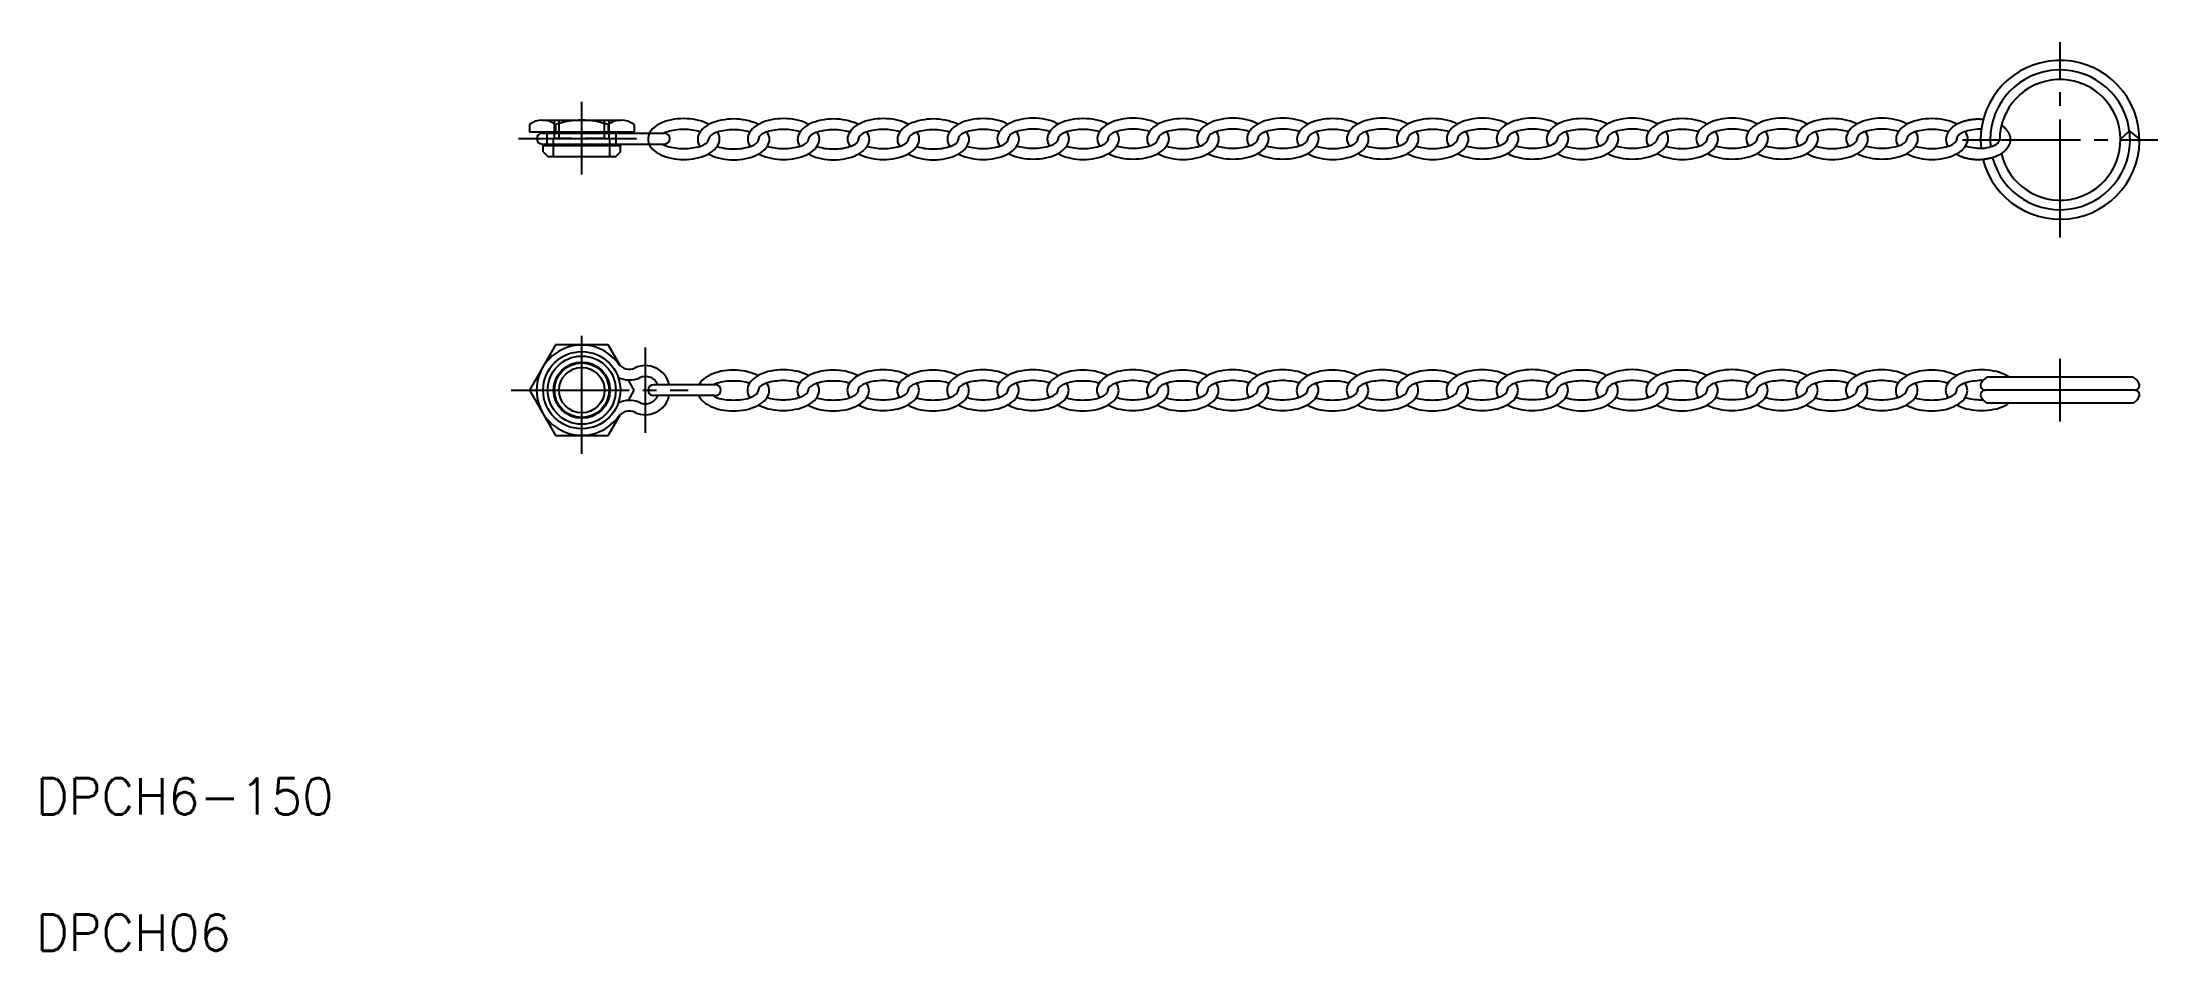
# Model space of a CAD drawing. Extents: x 88 to 321, y 172 to 272.
import ezdxf

# ---------------------------------------------------------------- set-up
doc = ezdxf.new("R2010")
doc.units = 0
doc.linetypes.add('CENTER', pattern=[17.5, 13, -1.5, 1.5, -1.5])
doc.linetypes.add('DASHED', pattern=[3.5, 2, -1.5])
doc.layers.get('0').update_dxf_attribs({"linetype": 'CONTINUOUS'})
doc.layers.add('CENTER', color=1, linetype='CENTER')
doc.styles.get("Standard").update_dxf_attribs({"font": 'txt.shx', "bigfont": '@extfont2.shx'})

msp = doc.modelspace()

# ---------------------------------------------------------------- texts
at = {"color": 7, "linetype": 'CONTINUOUS'}
for s, p in [('DPCH6-150', (87.59, 187.42)), ('DPCH06', (87.59, 172.42))]:
    msp.add_text(s, height=4, dxfattribs=at).set_placement(p)

# ---------------------------------------------------------------- linework, layer by layer
at = {"color": 7, "linetype": 'CONTINUOUS'}
for p, q in [((141.9, 263.43), (141.9, 262.63)), ((143.35, 263.93), (152, 263.93)), ((144.79, 263.43), (144.79, 262.63)), ((150.56, 263.43), (150.56, 262.63)), ((153.45, 263.43), (153.45, 262.63)), ((155.87, 263.28), (155.66, 263.13)), ((156.1, 263.43), (155.87, 263.28)), ((156.35, 263.56), (156.1, 263.43)), ((156.63, 263.68), (156.35, 263.56)), ((156.92, 263.79), (156.63, 263.68)), ((157.22, 263.88), (156.92, 263.79)), ((157.54, 263.95), (157.22, 263.88)), ((157.87, 264.01), (157.54, 263.95)), ((158.21, 264.05), (157.87, 264.01)), ((158.55, 264.08), (158.21, 264.05)), ((158.89, 264.09), (158.55, 264.08)), ((159.24, 264.08), (158.89, 264.09)), ((159.58, 264.05), (159.24, 264.08)), ((159.92, 264.01), (159.58, 264.05)), ((160.24, 263.95), (159.92, 264.01)), ((160.56, 263.88), (160.24, 263.95)), ((160.87, 263.79), (160.56, 263.88)), ((161.16, 263.68), (160.87, 263.79)), ((161.36, 263.25), (161.15, 263.09)), ((161.43, 263.56), (161.16, 263.68)), ((161.6, 263.39), (161.36, 263.25)), ((161.69, 263.43), (161.43, 263.56)), ((161.85, 263.53), (161.6, 263.39)), ((162.12, 263.64), (161.85, 263.53)), ((162.41, 263.75), (162.12, 263.64)), ((162.72, 263.84), (162.41, 263.75)), ((163.04, 263.92), (162.72, 263.84)), ((163.37, 263.97), (163.04, 263.92)), ((163.7, 264.02), (163.37, 263.97)), ((164.04, 264.04), (163.7, 264.02)), ((164.39, 264.05), (164.04, 264.04)), ((164.73, 264.04), (164.39, 264.05)), ((165.08, 264.02), (164.73, 264.04)), ((165.41, 263.97), (165.08, 264.02)), ((165.74, 263.92), (165.41, 263.97)), ((166.06, 263.84), (165.74, 263.92)), ((166.36, 263.75), (166.06, 263.84)), ((166.65, 263.64), (166.36, 263.75)), ((166.93, 263.53), (166.65, 263.64)), ((166.86, 263.28), (166.65, 263.13)), ((167.09, 263.43), (166.86, 263.28)), ((167.1, 263.43), (166.93, 263.53)), ((167.35, 263.56), (167.09, 263.43)), ((167.62, 263.68), (167.35, 263.56)), ((167.91, 263.79), (167.62, 263.68)), ((168.22, 263.88), (167.91, 263.79)), ((168.53, 263.95), (168.22, 263.88)), ((168.86, 264.01), (168.53, 263.95)), ((169.2, 264.05), (168.86, 264.01)), ((169.54, 264.08), (169.2, 264.05)), ((169.89, 264.09), (169.54, 264.08)), ((170.23, 264.08), (169.89, 264.09)), ((170.57, 264.05), (170.23, 264.08)), ((170.91, 264.01), (170.57, 264.05)), ((171.24, 263.95), (170.91, 264.01)), ((171.55, 263.88), (171.24, 263.95)), ((171.86, 263.79), (171.55, 263.88)), ((172.15, 263.68), (171.86, 263.79)), ((172.42, 263.56), (172.15, 263.68)), ((172.36, 263.25), (172.15, 263.09)), ((172.59, 263.39), (172.36, 263.25)), ((172.68, 263.43), (172.42, 263.56)), ((172.84, 263.53), (172.59, 263.39)), ((173.12, 263.64), (172.84, 263.53)), ((173.41, 263.75), (173.12, 263.64)), ((173.71, 263.84), (173.41, 263.75)), ((174.03, 263.92), (173.71, 263.84)), ((174.36, 263.97), (174.03, 263.92)), ((174.7, 264.02), (174.36, 263.97)), ((175.04, 264.04), (174.7, 264.02)), ((175.38, 264.05), (175.04, 264.04)), ((175.73, 264.04), (175.38, 264.05)), ((176.07, 264.02), (175.73, 264.04)), ((176.4, 263.97), (176.07, 264.02)), ((176.73, 263.92), (176.4, 263.97)), ((177.05, 263.84), (176.73, 263.92)), ((177.36, 263.75), (177.05, 263.84)), ((177.65, 263.64), (177.36, 263.75)), ((177.85, 263.28), (177.64, 263.13)), ((177.92, 263.53), (177.65, 263.64)), ((178.08, 263.43), (177.85, 263.28)), ((178.09, 263.43), (177.92, 263.53)), ((178.34, 263.56), (178.08, 263.43)), ((178.61, 263.68), (178.34, 263.56)), ((178.9, 263.79), (178.61, 263.68)), ((179.21, 263.88), (178.9, 263.79)), ((179.53, 263.95), (179.21, 263.88)), ((179.85, 264.01), (179.53, 263.95)), ((180.19, 264.05), (179.85, 264.01)), ((180.53, 264.08), (180.19, 264.05)), ((180.88, 264.09), (180.53, 264.08)), ((181.22, 264.08), (180.88, 264.09)), ((181.56, 264.05), (181.22, 264.08)), ((181.9, 264.01), (181.56, 264.05)), ((182.23, 263.95), (181.9, 264.01)), ((182.55, 263.88), (182.23, 263.95)), ((182.85, 263.79), (182.55, 263.88)), ((183.14, 263.68), (182.85, 263.79)), ((183.42, 263.56), (183.14, 263.68)), ((183.35, 263.25), (183.14, 263.09)), ((183.58, 263.39), (183.35, 263.25)), ((183.67, 263.43), (183.42, 263.56)), ((183.83, 263.53), (183.58, 263.39)), ((184.11, 263.64), (183.83, 263.53)), ((184.4, 263.75), (184.11, 263.64)), ((184.7, 263.84), (184.4, 263.75)), ((185.02, 263.92), (184.7, 263.84)), ((185.35, 263.97), (185.02, 263.92)), ((185.69, 264.02), (185.35, 263.97)), ((186.03, 264.04), (185.69, 264.02)), ((186.37, 264.05), (186.03, 264.04)), ((186.72, 264.04), (186.37, 264.05)), ((187.06, 264.02), (186.72, 264.04)), ((187.4, 263.97), (187.06, 264.02)), ((187.72, 263.92), (187.4, 263.97)), ((188.04, 263.84), (187.72, 263.92)), ((188.35, 263.75), (188.04, 263.84)), ((188.64, 263.64), (188.35, 263.75)), ((188.84, 263.28), (188.63, 263.13)), ((188.91, 263.53), (188.64, 263.64)), ((189.08, 263.43), (188.84, 263.28)), ((189.09, 263.43), (188.91, 263.53)), ((189.33, 263.56), (189.08, 263.43)), ((189.6, 263.68), (189.33, 263.56)), ((189.89, 263.79), (189.6, 263.68)), ((190.2, 263.88), (189.89, 263.79)), ((190.52, 263.95), (190.2, 263.88)), ((190.85, 264.01), (190.52, 263.95)), ((191.18, 264.05), (190.85, 264.01)), ((191.52, 264.08), (191.18, 264.05)), ((191.87, 264.09), (191.52, 264.08)), ((192.21, 264.08), (191.87, 264.09)), ((192.55, 264.05), (192.21, 264.08)), ((192.89, 264.01), (192.55, 264.05)), ((193.22, 263.95), (192.89, 264.01)), ((193.54, 263.88), (193.22, 263.95)), ((193.84, 263.79), (193.54, 263.88)), ((194.13, 263.68), (193.84, 263.79)), ((194.14, 263.17), (193.95, 263)), ((194.41, 263.56), (194.13, 263.68)), ((194.35, 263.32), (194.14, 263.17)), ((194.58, 263.47), (194.35, 263.32)), ((194.66, 263.43), (194.41, 263.56)), ((194.83, 263.6), (194.58, 263.47)), ((195.11, 263.72), (194.83, 263.6)), ((195.4, 263.83), (195.11, 263.72)), ((195.7, 263.92), (195.4, 263.83)), ((196.02, 263.99), (195.7, 263.92)), ((196.35, 264.05), (196.02, 263.99)), ((196.69, 264.09), (196.35, 264.05)), ((197.03, 264.12), (196.69, 264.09)), ((197.37, 264.13), (197.03, 264.12)), ((197.72, 264.12), (197.37, 264.13)), ((198.06, 264.09), (197.72, 264.12)), ((198.4, 264.05), (198.06, 264.09)), ((198.72, 263.99), (198.4, 264.05)), ((199.04, 263.92), (198.72, 263.99)), ((199.35, 263.83), (199.04, 263.92)), ((199.64, 263.72), (199.35, 263.83)), ((199.84, 263.29), (199.63, 263.13)), ((199.91, 263.6), (199.64, 263.72)), ((200.08, 263.43), (199.84, 263.29)), ((200.17, 263.47), (199.91, 263.6)), ((200.33, 263.57), (200.08, 263.43)), ((200.6, 263.69), (200.33, 263.57)), ((200.89, 263.79), (200.6, 263.69)), ((201.2, 263.88), (200.89, 263.79)), ((201.52, 263.96), (201.2, 263.88)), ((201.85, 264.02), (201.52, 263.96)), ((202.18, 264.06), (201.85, 264.02)), ((202.52, 264.08), (202.18, 264.06)), ((202.87, 264.09), (202.52, 264.08)), ((203.21, 264.08), (202.87, 264.09)), ((203.56, 264.06), (203.21, 264.08)), ((203.89, 264.02), (203.56, 264.06)), ((204.22, 263.96), (203.89, 264.02)), ((204.54, 263.88), (204.22, 263.96)), ((204.84, 263.79), (204.54, 263.88)), ((205.13, 263.69), (204.84, 263.79)), ((205.13, 263.17), (204.94, 263)), ((205.41, 263.57), (205.13, 263.69)), ((205.34, 263.32), (205.13, 263.17)), ((205.57, 263.47), (205.34, 263.32)), ((205.58, 263.47), (205.41, 263.57)), ((205.83, 263.6), (205.57, 263.47)), ((206.1, 263.72), (205.83, 263.6)), ((206.39, 263.83), (206.1, 263.72)), ((206.7, 263.92), (206.39, 263.83)), ((207.01, 263.99), (206.7, 263.92)), ((207.34, 264.05), (207.01, 263.99)), ((207.68, 264.09), (207.34, 264.05)), ((208.02, 264.12), (207.68, 264.09)), ((208.37, 264.13), (208.02, 264.12)), ((208.71, 264.12), (208.37, 264.13)), ((209.05, 264.09), (208.71, 264.12)), ((209.39, 264.05), (209.05, 264.09)), ((209.72, 263.99), (209.39, 264.05)), ((210.03, 263.92), (209.72, 263.99)), ((210.34, 263.83), (210.03, 263.92)), ((210.63, 263.72), (210.34, 263.83)), ((210.9, 263.6), (210.63, 263.72)), ((210.84, 263.29), (210.63, 263.13)), ((211.07, 263.43), (210.84, 263.29)), ((211.16, 263.47), (210.9, 263.6)), ((211.32, 263.57), (211.07, 263.43)), ((211.6, 263.69), (211.32, 263.57)), ((211.89, 263.79), (211.6, 263.69)), ((212.19, 263.88), (211.89, 263.79)), ((212.51, 263.96), (212.19, 263.88)), ((212.84, 264.02), (212.51, 263.96)), ((213.18, 264.06), (212.84, 264.02)), ((213.52, 264.08), (213.18, 264.06)), ((213.86, 264.09), (213.52, 264.08)), ((214.21, 264.08), (213.86, 264.09)), ((214.55, 264.06), (214.21, 264.08)), ((214.88, 264.02), (214.55, 264.06)), ((215.21, 263.96), (214.88, 264.02)), ((215.53, 263.88), (215.21, 263.96)), ((215.84, 263.79), (215.53, 263.88)), ((216.13, 263.69), (215.84, 263.79)), ((216.12, 263.17), (215.94, 263)), ((216.33, 263.32), (216.12, 263.17)), ((216.4, 263.57), (216.13, 263.69)), ((216.56, 263.47), (216.33, 263.32)), ((216.57, 263.47), (216.4, 263.57)), ((216.82, 263.6), (216.56, 263.47)), ((217.09, 263.72), (216.82, 263.6)), ((217.38, 263.83), (217.09, 263.72)), ((217.69, 263.92), (217.38, 263.83)), ((218.01, 263.99), (217.69, 263.92)), ((218.33, 264.05), (218.01, 263.99)), ((218.67, 264.09), (218.33, 264.05)), ((219.01, 264.12), (218.67, 264.09)), ((219.36, 264.13), (219.01, 264.12)), ((219.7, 264.12), (219.36, 264.13)), ((220.04, 264.09), (219.7, 264.12)), ((220.38, 264.05), (220.04, 264.09)), ((220.71, 263.99), (220.38, 264.05)), ((221.03, 263.92), (220.71, 263.99)), ((221.33, 263.83), (221.03, 263.92)), ((221.62, 263.72), (221.33, 263.83)), ((221.62, 263.17), (221.44, 263)), ((221.9, 263.6), (221.62, 263.72)), ((221.83, 263.32), (221.62, 263.17)), ((222.06, 263.47), (221.83, 263.32)), ((222.15, 263.47), (221.9, 263.6)), ((222.32, 263.6), (222.06, 263.47)), ((222.59, 263.72), (222.32, 263.6)), ((222.88, 263.83), (222.59, 263.72)), ((223.19, 263.92), (222.88, 263.83)), ((223.51, 263.99), (223.19, 263.92)), ((223.83, 264.05), (223.51, 263.99)), ((224.17, 264.09), (223.83, 264.05)), ((224.51, 264.12), (224.17, 264.09)), ((224.86, 264.13), (224.51, 264.12)), ((225.2, 264.12), (224.86, 264.13)), ((225.54, 264.09), (225.2, 264.12)), ((225.88, 264.05), (225.54, 264.09)), ((226.21, 263.99), (225.88, 264.05)), ((226.53, 263.92), (226.21, 263.99)), ((226.83, 263.83), (226.53, 263.92)), ((227.12, 263.72), (226.83, 263.83)), ((227.4, 263.6), (227.12, 263.72)), ((227.33, 263.29), (227.12, 263.13)), ((227.56, 263.43), (227.33, 263.29)), ((227.65, 263.47), (227.4, 263.6)), ((227.81, 263.57), (227.56, 263.43)), ((228.09, 263.69), (227.81, 263.57)), ((228.38, 263.79), (228.09, 263.69)), ((228.68, 263.88), (228.38, 263.79)), ((229, 263.96), (228.68, 263.88)), ((229.33, 264.02), (229, 263.96)), ((229.67, 264.06), (229.33, 264.02)), ((230.01, 264.08), (229.67, 264.06)), ((230.35, 264.09), (230.01, 264.08)), ((230.7, 264.08), (230.35, 264.09)), ((231.04, 264.06), (230.7, 264.08)), ((231.38, 264.02), (231.04, 264.06)), ((231.7, 263.96), (231.38, 264.02)), ((232.02, 263.88), (231.7, 263.96)), ((232.33, 263.79), (232.02, 263.88)), ((232.62, 263.69), (232.33, 263.79)), ((232.61, 263.17), (232.43, 263)), ((232.82, 263.32), (232.61, 263.17)), ((232.89, 263.57), (232.62, 263.69)), ((233.06, 263.47), (232.82, 263.32)), ((233.07, 263.47), (232.89, 263.57)), ((233.31, 263.6), (233.06, 263.47)), ((233.58, 263.72), (233.31, 263.6)), ((233.87, 263.83), (233.58, 263.72)), ((234.18, 263.92), (233.87, 263.83)), ((234.5, 263.99), (234.18, 263.92)), ((234.83, 264.05), (234.5, 263.99)), ((235.16, 264.09), (234.83, 264.05)), ((235.5, 264.12), (235.16, 264.09)), ((235.85, 264.13), (235.5, 264.12)), ((236.19, 264.12), (235.85, 264.13)), ((236.53, 264.09), (236.19, 264.12)), ((236.87, 264.05), (236.53, 264.09)), ((237.2, 263.99), (236.87, 264.05)), ((237.52, 263.92), (237.2, 263.99)), ((237.82, 263.83), (237.52, 263.92)), ((238.11, 263.72), (237.82, 263.83)), ((238.39, 263.6), (238.11, 263.72)), ((238.32, 263.29), (238.11, 263.13)), ((238.55, 263.43), (238.32, 263.29)), ((238.64, 263.47), (238.39, 263.6)), ((238.81, 263.57), (238.55, 263.43)), ((239.08, 263.69), (238.81, 263.57)), ((239.37, 263.79), (239.08, 263.69)), ((239.68, 263.88), (239.37, 263.79)), ((239.99, 263.96), (239.68, 263.88)), ((240.32, 264.02), (239.99, 263.96)), ((240.66, 264.06), (240.32, 264.02)), ((241, 264.08), (240.66, 264.06)), ((241.34, 264.09), (241, 264.08)), ((241.69, 264.08), (241.34, 264.09)), ((242.03, 264.06), (241.69, 264.08)), ((242.37, 264.02), (242.03, 264.06)), ((242.7, 263.96), (242.37, 264.02)), ((243.01, 263.88), (242.7, 263.96)), ((243.32, 263.79), (243.01, 263.88)), ((243.61, 263.69), (243.32, 263.79)), ((243.6, 263.17), (243.42, 263)), ((243.81, 263.32), (243.6, 263.17)), ((243.88, 263.57), (243.61, 263.69)), ((244.05, 263.47), (243.81, 263.32)), ((244.06, 263.47), (243.88, 263.57)), ((244.3, 263.6), (244.05, 263.47)), ((244.57, 263.72), (244.3, 263.6)), ((244.87, 263.83), (244.57, 263.72)), ((245.17, 263.92), (244.87, 263.83)), ((245.49, 263.99), (245.17, 263.92)), ((245.82, 264.05), (245.49, 263.99)), ((246.15, 264.09), (245.82, 264.05)), ((246.5, 264.12), (246.15, 264.09)), ((246.84, 264.13), (246.5, 264.12)), ((247.18, 264.12), (246.84, 264.13)), ((247.53, 264.09), (247.18, 264.12)), ((247.86, 264.05), (247.53, 264.09)), ((248.19, 263.99), (247.86, 264.05)), ((248.51, 263.92), (248.19, 263.99)), ((248.82, 263.83), (248.51, 263.92)), ((249.11, 263.72), (248.82, 263.83)), ((249.1, 263.17), (248.92, 263)), ((249.31, 263.32), (249.1, 263.17)), ((249.38, 263.6), (249.11, 263.72)), ((249.55, 263.47), (249.31, 263.32)), ((249.63, 263.47), (249.38, 263.6)), ((249.8, 263.6), (249.55, 263.47)), ((250.07, 263.72), (249.8, 263.6)), ((250.37, 263.83), (250.07, 263.72)), ((250.67, 263.92), (250.37, 263.83)), ((250.99, 263.99), (250.67, 263.92)), ((251.32, 264.05), (250.99, 263.99)), ((251.65, 264.09), (251.32, 264.05)), ((252, 264.12), (251.65, 264.09)), ((252.34, 264.13), (252, 264.12)), ((252.68, 264.12), (252.34, 264.13)), ((253.03, 264.09), (252.68, 264.12)), ((253.36, 264.05), (253.03, 264.09)), ((253.69, 263.99), (253.36, 264.05)), ((254.01, 263.92), (253.69, 263.99)), ((254.32, 263.83), (254.01, 263.92)), ((254.61, 263.72), (254.32, 263.83)), ((254.81, 263.29), (254.6, 263.13)), ((254.88, 263.6), (254.61, 263.72)), ((255.04, 263.43), (254.81, 263.29)), ((255.13, 263.47), (254.88, 263.6)), ((255.3, 263.57), (255.04, 263.43)), ((255.57, 263.69), (255.3, 263.57)), ((255.86, 263.79), (255.57, 263.69)), ((256.17, 263.88), (255.86, 263.79)), ((256.49, 263.96), (256.17, 263.88)), ((256.81, 264.02), (256.49, 263.96)), ((257.15, 264.06), (256.81, 264.02)), ((257.49, 264.08), (257.15, 264.06)), ((257.84, 264.09), (257.49, 264.08)), ((258.18, 264.08), (257.84, 264.09)), ((258.52, 264.06), (258.18, 264.08)), ((258.86, 264.02), (258.52, 264.06)), ((259.19, 263.96), (258.86, 264.02)), ((259.51, 263.88), (259.19, 263.96)), ((259.81, 263.79), (259.51, 263.88)), ((260.1, 263.69), (259.81, 263.79)), ((260.1, 263.17), (259.91, 263)), ((260.38, 263.57), (260.1, 263.69)), ((260.31, 263.32), (260.1, 263.17)), ((260.54, 263.47), (260.31, 263.32)), ((260.55, 263.47), (260.38, 263.57)), ((260.79, 263.6), (260.54, 263.47)), ((261.07, 263.72), (260.79, 263.6)), ((261.36, 263.83), (261.07, 263.72)), ((261.66, 263.92), (261.36, 263.83)), ((261.98, 263.99), (261.66, 263.92)), ((262.31, 264.05), (261.98, 263.99)), ((262.65, 264.09), (262.31, 264.05)), ((262.99, 264.12), (262.65, 264.09)), ((263.33, 264.13), (262.99, 264.12)), ((263.68, 264.12), (263.33, 264.13)), ((264.02, 264.09), (263.68, 264.12)), ((264.35, 264.05), (264.02, 264.09)), ((264.68, 263.99), (264.35, 264.05)), ((265, 263.92), (264.68, 263.99)), ((265.31, 263.83), (265, 263.92)), ((265.6, 263.72), (265.31, 263.83)), ((265.8, 263.29), (265.59, 263.13)), ((265.87, 263.6), (265.6, 263.72)), ((266.04, 263.43), (265.8, 263.29)), ((266.13, 263.47), (265.87, 263.6)), ((266.29, 263.57), (266.04, 263.43)), ((266.56, 263.69), (266.29, 263.57)), ((266.85, 263.79), (266.56, 263.69)), ((267.16, 263.88), (266.85, 263.79)), ((267.48, 263.96), (267.16, 263.88)), ((267.81, 264.02), (267.48, 263.96)), ((268.14, 264.06), (267.81, 264.02)), ((268.48, 264.08), (268.14, 264.06)), ((268.83, 264.09), (268.48, 264.08)), ((269.17, 264.08), (268.83, 264.09)), ((269.51, 264.06), (269.17, 264.08)), ((269.85, 264.02), (269.51, 264.06)), ((270.18, 263.96), (269.85, 264.02)), ((270.5, 263.88), (270.18, 263.96)), ((270.8, 263.79), (270.5, 263.88)), ((271.09, 263.69), (270.8, 263.79)), ((271.09, 263.17), (270.9, 263)), ((271.37, 263.57), (271.09, 263.69)), ((271.3, 263.32), (271.09, 263.17)), ((271.53, 263.47), (271.3, 263.32)), ((271.54, 263.47), (271.37, 263.57)), ((271.79, 263.6), (271.53, 263.47)), ((272.06, 263.72), (271.79, 263.6)), ((272.35, 263.83), (272.06, 263.72)), ((272.65, 263.92), (272.35, 263.83)), ((272.97, 263.99), (272.65, 263.92)), ((273.3, 264.05), (272.97, 263.99)), ((273.64, 264.09), (273.3, 264.05)), ((273.98, 264.12), (273.64, 264.09)), ((274.32, 264.13), (273.98, 264.12)), ((274.67, 264.12), (274.32, 264.13)), ((275.01, 264.09), (274.67, 264.12)), ((275.35, 264.05), (275.01, 264.09)), ((275.68, 263.99), (275.35, 264.05)), ((275.99, 263.92), (275.68, 263.99)), ((276.3, 263.83), (275.99, 263.92)), ((276.59, 263.72), (276.3, 263.83)), ((276.59, 263.17), (276.4, 263)), ((276.86, 263.6), (276.59, 263.72)), ((276.8, 263.32), (276.59, 263.17)), ((277.03, 263.47), (276.8, 263.32)), ((277.12, 263.47), (276.86, 263.6)), ((277.29, 263.6), (277.03, 263.47)), ((277.56, 263.72), (277.29, 263.6)), ((277.85, 263.83), (277.56, 263.72)), ((278.15, 263.92), (277.85, 263.83)), ((278.47, 263.99), (278.15, 263.92)), ((278.8, 264.05), (278.47, 263.99)), ((279.14, 264.09), (278.8, 264.05)), ((279.48, 264.12), (279.14, 264.09)), ((279.82, 264.13), (279.48, 264.12)), ((280.17, 264.12), (279.82, 264.13)), ((280.51, 264.09), (280.17, 264.12)), ((280.85, 264.05), (280.51, 264.09)), ((281.18, 263.99), (280.85, 264.05)), ((281.49, 263.92), (281.18, 263.99)), ((281.8, 263.83), (281.49, 263.92)), ((282.09, 263.72), (281.8, 263.83)), ((282.29, 263.29), (282.08, 263.13)), ((282.36, 263.6), (282.09, 263.72)), ((282.53, 263.43), (282.29, 263.29)), ((282.62, 263.47), (282.36, 263.6)), ((282.78, 263.57), (282.53, 263.43)), ((283.05, 263.69), (282.78, 263.57)), ((283.35, 263.79), (283.05, 263.69)), ((283.65, 263.88), (283.35, 263.79)), ((283.97, 263.96), (283.65, 263.88)), ((284.3, 264.02), (283.97, 263.96)), ((284.63, 264.06), (284.3, 264.02)), ((284.98, 264.08), (284.63, 264.06)), ((285.32, 264.09), (284.98, 264.08)), ((285.66, 264.08), (285.32, 264.09)), ((286.01, 264.06), (285.66, 264.08)), ((286.34, 264.02), (286.01, 264.06)), ((286.67, 263.96), (286.34, 264.02)), ((286.99, 263.88), (286.67, 263.96)), ((287.3, 263.79), (286.99, 263.88)), ((287.59, 263.69), (287.3, 263.79)), ((287.58, 263.17), (287.4, 263)), ((287.79, 263.32), (287.58, 263.17)), ((287.86, 263.57), (287.59, 263.69)), ((288.02, 263.47), (287.79, 263.32)), ((288.03, 263.47), (287.86, 263.57)), ((288.28, 263.6), (288.02, 263.47)), ((288.55, 263.72), (288.28, 263.6)), ((288.84, 263.83), (288.55, 263.72)), ((289.15, 263.92), (288.84, 263.83)), ((289.46, 263.99), (289.15, 263.92)), ((289.79, 264.05), (289.46, 263.99)), ((290.13, 264.09), (289.79, 264.05)), ((290.47, 264.12), (290.13, 264.09)), ((290.82, 264.13), (290.47, 264.12)), ((291.16, 264.12), (290.82, 264.13)), ((291.5, 264.09), (291.16, 264.12)), ((291.84, 264.05), (291.5, 264.09)), ((292.17, 263.99), (291.84, 264.05)), ((292.49, 263.92), (292.17, 263.99)), ((292.79, 263.83), (292.49, 263.92)), ((293.08, 263.72), (292.79, 263.83)), ((293.35, 263.6), (293.08, 263.72)), ((293.29, 263.29), (293.08, 263.13)), ((293.52, 263.43), (293.29, 263.29)), ((293.61, 263.47), (293.35, 263.6)), ((293.77, 263.57), (293.52, 263.43)), ((294.05, 263.69), (293.77, 263.57)), ((294.34, 263.79), (294.05, 263.69)), ((294.64, 263.88), (294.34, 263.79)), ((294.96, 263.96), (294.64, 263.88)), ((295.29, 264.02), (294.96, 263.96)), ((295.63, 264.06), (295.29, 264.02)), ((295.97, 264.08), (295.63, 264.06)), ((296.31, 264.09), (295.97, 264.08)), ((296.66, 264.08), (296.31, 264.09)), ((297, 264.06), (296.66, 264.08)), ((297.33, 264.02), (297, 264.06)), ((297.66, 263.96), (297.33, 264.02)), ((297.98, 263.88), (297.66, 263.96)), ((298.29, 263.79), (297.98, 263.88)), ((298.58, 263.69), (298.29, 263.79)), ((298.85, 263.57), (298.58, 263.69)), ((299.06, 263.46), (298.85, 263.57)), ((141.9, 262.63), (153.45, 262.63)), ((143.31, 262.48), (156.77, 262.48)), ((143.31, 261.28), (156.77, 261.28)), ((143.42, 261.13), (151.92, 261.13)), ((143.42, 260.43), (143.42, 261.13)), ((143.87, 262.48), (143.87, 262.63)), ((143.87, 261.13), (143.87, 261.28)), ((151.47, 262.48), (151.47, 262.63)), ((151.47, 261.13), (151.47, 261.28)), ((151.92, 260.43), (151.92, 261.13)), ((155.07, 261.28), (155.08, 261.26)), ((155.08, 261.26), (155.18, 261.07)), ((155.18, 262.61), (155.11, 262.48)), ((155.31, 262.79), (155.18, 262.61)), ((155.18, 261.07), (155.31, 260.89)), ((155.47, 262.96), (155.31, 262.79)), ((155.31, 260.89), (155.47, 260.71)), ((155.66, 263.13), (155.47, 262.96)), ((156.57, 261.28), (156.64, 261.24)), ((156.64, 261.24), (156.79, 261.16)), ((156.95, 262.58), (156.7, 262.48)), ((156.79, 261.16), (156.95, 261.09)), ((157.13, 262.64), (156.95, 262.58)), ((156.95, 261.09), (157.13, 261.03)), ((157.32, 262.7), (157.13, 262.64)), ((157.13, 261.03), (157.32, 260.98)), ((157.52, 262.75), (157.32, 262.7)), ((157.32, 260.98), (157.52, 260.93)), ((157.73, 262.79), (157.52, 262.75)), ((157.52, 260.93), (157.73, 260.89)), ((157.95, 262.82), (157.73, 262.79)), ((157.73, 260.89), (157.95, 260.85)), ((158.18, 262.85), (157.95, 262.82)), ((157.95, 260.85), (158.18, 260.82)), ((158.42, 262.87), (158.18, 262.85)), ((158.65, 262.88), (158.42, 262.87)), ((158.89, 262.89), (158.65, 262.88)), ((159.13, 262.88), (158.89, 262.89)), ((159.37, 262.87), (159.13, 262.88)), ((159.6, 262.85), (159.37, 262.87)), ((159.83, 262.82), (159.6, 262.85)), ((159.6, 260.82), (159.83, 260.85)), ((160.06, 262.79), (159.83, 262.82)), ((159.83, 260.85), (160.06, 260.89)), ((160.27, 262.75), (160.06, 262.79)), ((160.06, 260.89), (160.27, 260.93)), ((160.47, 262.7), (160.27, 262.75)), ((160.27, 260.93), (160.47, 260.98)), ((160.45, 262), (160.44, 261.8)), ((160.44, 261.8), (160.45, 261.61)), ((160.5, 262.19), (160.45, 262)), ((160.45, 261.61), (160.5, 261.41)), ((160.66, 262.64), (160.47, 262.7)), ((160.47, 260.98), (160.66, 261.03)), ((160.57, 262.38), (160.5, 262.19)), ((160.5, 261.41), (160.57, 261.22)), ((160.68, 262.57), (160.57, 262.38)), ((160.57, 261.22), (160.68, 261.03)), ((160.66, 261.03), (160.84, 261.09)), ((160.81, 262.75), (160.68, 262.57)), ((160.97, 262.93), (160.81, 262.75)), ((160.84, 261.09), (161, 261.16)), ((161.15, 263.09), (160.97, 262.93)), ((161, 261.16), (161.15, 261.24)), ((161.15, 261.24), (161.27, 261.31)), ((161.27, 261.31), (161.39, 261.39)), ((161.39, 261.39), (161.48, 261.48)), ((161.48, 261.48), (161.55, 261.57)), ((161.55, 261.57), (161.6, 261.66)), ((161.6, 261.66), (161.63, 261.75)), ((161.63, 261.75), (161.64, 261.84)), ((161.65, 261.89), (161.64, 261.8)), ((161.68, 261.98), (161.65, 261.89)), ((161.73, 262.07), (161.68, 261.98)), ((161.8, 262.16), (161.73, 262.07)), ((161.9, 262.25), (161.8, 262.16)), ((162.01, 262.33), (161.9, 262.25)), ((162.14, 262.4), (162.01, 262.33)), ((162.28, 262.48), (162.14, 262.4)), ((162.44, 262.54), (162.28, 262.48)), ((162.31, 260.71), (162.47, 260.89)), ((162.62, 262.61), (162.44, 262.54)), ((162.47, 260.89), (162.61, 261.07)), ((162.71, 262.42), (162.61, 262.61)), ((162.61, 261.07), (162.71, 261.26)), ((162.81, 262.66), (162.62, 262.61)), ((162.62, 261), (162.81, 260.94)), ((162.78, 262.23), (162.71, 262.42)), ((162.71, 261.26), (162.78, 261.45)), ((162.83, 262.03), (162.78, 262.23)), ((162.78, 261.45), (162.83, 261.64)), ((163.01, 262.71), (162.81, 262.66)), ((162.81, 260.94), (163.01, 260.89)), ((162.84, 261.84), (162.83, 262.03)), ((162.83, 261.64), (162.84, 261.84)), ((163.23, 262.75), (163.01, 262.71)), ((163.01, 260.89), (163.23, 260.85)), ((163.45, 262.79), (163.23, 262.75)), ((163.23, 260.85), (163.45, 260.81)), ((163.68, 262.82), (163.45, 262.79)), ((163.91, 262.84), (163.68, 262.82)), ((164.15, 262.85), (163.91, 262.84)), ((164.39, 262.85), (164.15, 262.85)), ((164.63, 262.85), (164.39, 262.85)), ((164.87, 262.84), (164.63, 262.85)), ((165.1, 262.82), (164.87, 262.84)), ((165.33, 262.79), (165.1, 262.82)), ((165.55, 262.75), (165.33, 262.79)), ((165.33, 260.81), (165.55, 260.85)), ((165.76, 262.71), (165.55, 262.75)), ((165.55, 260.85), (165.76, 260.89)), ((165.97, 262.66), (165.76, 262.71)), ((165.76, 260.89), (165.97, 260.94)), ((165.95, 262.03), (165.94, 261.84)), ((165.94, 261.84), (165.95, 261.64)), ((166, 262.23), (165.95, 262.03)), ((165.95, 261.64), (166, 261.45)), ((166.16, 262.61), (165.97, 262.66)), ((165.97, 260.94), (166.16, 261)), ((166.07, 262.42), (166, 262.23)), ((166, 261.45), (166.07, 261.26)), ((166.17, 262.61), (166.07, 262.42)), ((166.07, 261.26), (166.17, 261.07)), ((166.16, 261), (166.33, 261.06)), ((166.31, 262.79), (166.17, 262.61)), ((166.17, 261.07), (166.21, 261.02)), ((166.46, 262.96), (166.31, 262.79)), ((166.33, 261.06), (166.5, 261.13)), ((166.65, 263.13), (166.46, 262.96)), ((166.5, 261.13), (166.64, 261.2)), ((166.64, 261.2), (166.77, 261.28)), ((166.77, 261.28), (166.88, 261.36)), ((166.88, 261.36), (166.97, 261.44)), ((166.97, 261.44), (167.05, 261.53)), ((167.05, 261.53), (167.1, 261.62)), ((167.1, 261.62), (167.13, 261.71)), ((167.13, 261.71), (167.14, 261.8)), ((167.15, 261.93), (167.14, 261.84)), ((167.14, 261.84), (167.15, 261.75)), ((167.14, 261.8), (167.14, 261.84)), ((167.18, 262.02), (167.15, 261.93)), ((167.23, 262.11), (167.18, 262.02)), ((167.3, 262.2), (167.23, 262.11)), ((167.39, 262.28), (167.3, 262.2)), ((167.5, 262.36), (167.39, 262.28)), ((167.63, 262.44), (167.5, 262.36)), ((167.78, 262.51), (167.63, 262.44)), ((167.94, 262.58), (167.78, 262.51)), ((167.81, 260.68), (167.97, 260.85)), ((168.12, 262.64), (167.94, 262.58)), ((167.97, 260.85), (168.1, 261.03)), ((168.1, 262.57), (168.06, 262.62)), ((168.2, 262.38), (168.1, 262.57)), ((168.1, 261.03), (168.2, 261.22)), ((168.31, 262.7), (168.12, 262.64)), ((168.12, 261.03), (168.31, 260.98)), ((168.28, 262.19), (168.2, 262.38)), ((168.2, 261.22), (168.28, 261.41)), ((168.32, 262), (168.28, 262.19)), ((168.28, 261.41), (168.32, 261.61)), ((168.51, 262.75), (168.31, 262.7)), ((168.31, 260.98), (168.51, 260.93)), ((168.34, 261.8), (168.32, 262)), ((168.32, 261.61), (168.34, 261.8)), ((168.72, 262.79), (168.51, 262.75)), ((168.51, 260.93), (168.72, 260.89)), ((168.94, 262.82), (168.72, 262.79)), ((168.72, 260.89), (168.94, 260.85)), ((169.17, 262.85), (168.94, 262.82)), ((168.94, 260.85), (169.17, 260.82)), ((169.41, 262.87), (169.17, 262.85)), ((169.65, 262.88), (169.41, 262.87)), ((169.89, 262.89), (169.65, 262.88)), ((170.12, 262.88), (169.89, 262.89)), ((170.36, 262.87), (170.12, 262.88)), ((170.6, 262.85), (170.36, 262.87)), ((170.83, 262.82), (170.6, 262.85)), ((170.6, 260.82), (170.83, 260.85)), ((171.05, 262.79), (170.83, 262.82)), ((170.83, 260.85), (171.05, 260.89)), ((171.26, 262.75), (171.05, 262.79)), ((171.05, 260.89), (171.26, 260.93)), ((171.46, 262.7), (171.26, 262.75)), ((171.26, 260.93), (171.46, 260.98)), ((171.45, 262), (171.43, 261.8)), ((171.43, 261.8), (171.45, 261.61)), ((171.49, 262.19), (171.45, 262)), ((171.45, 261.61), (171.49, 261.41)), ((171.65, 262.64), (171.46, 262.7)), ((171.46, 260.98), (171.65, 261.03)), ((171.57, 262.38), (171.49, 262.19)), ((171.49, 261.41), (171.57, 261.22)), ((171.67, 262.57), (171.57, 262.38)), ((171.57, 261.22), (171.67, 261.03)), ((171.65, 261.03), (171.83, 261.09)), ((171.8, 262.75), (171.67, 262.57)), ((171.96, 262.93), (171.8, 262.75)), ((171.83, 261.09), (171.99, 261.16)), ((172.15, 263.09), (171.96, 262.93)), ((171.99, 261.16), (172.14, 261.24)), ((172.14, 261.24), (172.27, 261.31)), ((172.27, 261.31), (172.38, 261.39)), ((172.38, 261.39), (172.47, 261.48)), ((172.47, 261.48), (172.54, 261.57)), ((172.54, 261.57), (172.59, 261.66)), ((172.59, 261.66), (172.62, 261.75)), ((172.62, 261.75), (172.64, 261.84)), ((172.64, 261.89), (172.63, 261.8)), ((172.67, 261.98), (172.64, 261.89)), ((172.72, 262.07), (172.67, 261.98)), ((172.8, 262.16), (172.72, 262.07)), ((172.89, 262.25), (172.8, 262.16)), ((173, 262.33), (172.89, 262.25)), ((173.13, 262.4), (173, 262.33)), ((173.27, 262.48), (173.13, 262.4)), ((173.44, 262.54), (173.27, 262.48)), ((173.31, 260.71), (173.46, 260.89)), ((173.61, 262.61), (173.44, 262.54)), ((173.46, 260.89), (173.6, 261.07)), ((173.7, 262.42), (173.6, 262.61)), ((173.6, 261.07), (173.7, 261.26)), ((173.8, 262.66), (173.61, 262.61)), ((173.61, 261), (173.8, 260.94)), ((173.78, 262.23), (173.7, 262.42)), ((173.7, 261.26), (173.78, 261.45)), ((173.82, 262.03), (173.78, 262.23)), ((173.78, 261.45), (173.82, 261.64)), ((174.01, 262.71), (173.8, 262.66)), ((173.8, 260.94), (174.01, 260.89)), ((173.84, 261.84), (173.82, 262.03)), ((173.82, 261.64), (173.84, 261.84)), ((174.22, 262.75), (174.01, 262.71)), ((174.01, 260.89), (174.22, 260.85)), ((174.44, 262.79), (174.22, 262.75)), ((174.22, 260.85), (174.44, 260.81)), ((174.67, 262.82), (174.44, 262.79)), ((174.9, 262.84), (174.67, 262.82)), ((175.14, 262.85), (174.9, 262.84)), ((175.38, 262.85), (175.14, 262.85)), ((175.62, 262.85), (175.38, 262.85)), ((175.86, 262.84), (175.62, 262.85)), ((176.09, 262.82), (175.86, 262.84)), ((176.32, 262.79), (176.09, 262.82)), ((176.54, 262.75), (176.32, 262.79)), ((176.32, 260.81), (176.54, 260.85)), ((176.76, 262.71), (176.54, 262.75)), ((176.54, 260.85), (176.76, 260.89)), ((176.96, 262.66), (176.76, 262.71)), ((176.76, 260.89), (176.96, 260.94)), ((176.94, 262.03), (176.93, 261.84)), ((176.93, 261.84), (176.94, 261.64)), ((176.99, 262.23), (176.94, 262.03)), ((176.94, 261.64), (176.99, 261.45)), ((177.15, 262.61), (176.96, 262.66)), ((176.96, 260.94), (177.15, 261)), ((177.06, 262.42), (176.99, 262.23)), ((176.99, 261.45), (177.06, 261.26)), ((177.17, 262.61), (177.06, 262.42)), ((177.06, 261.26), (177.17, 261.07)), ((177.16, 262.6), (177.15, 262.61)), ((177.15, 261), (177.33, 261.06)), ((177.3, 262.79), (177.17, 262.61)), ((177.17, 261.07), (177.2, 261.02)), ((177.46, 262.96), (177.3, 262.79)), ((177.33, 261.06), (177.49, 261.13)), ((177.64, 263.13), (177.46, 262.96)), ((177.49, 261.13), (177.63, 261.2)), ((177.63, 261.2), (177.76, 261.28)), ((177.76, 261.28), (177.87, 261.36)), ((177.87, 261.36), (177.97, 261.44)), ((177.97, 261.44), (178.04, 261.53)), ((178.04, 261.53), (178.09, 261.62)), ((178.09, 261.62), (178.12, 261.71)), ((178.13, 261.8), (178.12, 261.89)), ((178.12, 261.71), (178.13, 261.8)), ((178.14, 261.93), (178.13, 261.84)), ((178.13, 261.84), (178.14, 261.75)), ((178.17, 262.02), (178.14, 261.93)), ((178.22, 262.11), (178.17, 262.02)), ((178.29, 262.2), (178.22, 262.11)), ((178.38, 262.28), (178.29, 262.2)), ((178.5, 262.36), (178.38, 262.28)), ((178.62, 262.44), (178.5, 262.36)), ((178.77, 262.51), (178.62, 262.44)), ((178.93, 262.58), (178.77, 262.51)), ((178.8, 260.68), (178.96, 260.85)), ((179.11, 262.64), (178.93, 262.58)), ((178.96, 260.85), (179.09, 261.03)), ((179.09, 262.57), (179.06, 262.62)), ((179.2, 262.38), (179.09, 262.57)), ((179.09, 261.03), (179.2, 261.22)), ((179.3, 262.7), (179.11, 262.64)), ((179.11, 261.03), (179.3, 260.98)), ((179.27, 262.19), (179.2, 262.38)), ((179.2, 261.22), (179.27, 261.41)), ((179.32, 262), (179.27, 262.19)), ((179.27, 261.41), (179.32, 261.61)), ((179.5, 262.75), (179.3, 262.7)), ((179.3, 260.98), (179.5, 260.93)), ((179.33, 261.8), (179.32, 262)), ((179.32, 261.61), (179.33, 261.8)), ((179.71, 262.79), (179.5, 262.75)), ((179.5, 260.93), (179.71, 260.89)), ((179.94, 262.82), (179.71, 262.79)), ((179.71, 260.89), (179.94, 260.85)), ((180.17, 262.85), (179.94, 262.82)), ((179.94, 260.85), (180.17, 260.82)), ((180.4, 262.87), (180.17, 262.85)), ((180.64, 262.88), (180.4, 262.87)), ((180.88, 262.89), (180.64, 262.88)), ((181.12, 262.88), (180.88, 262.89)), ((181.35, 262.87), (181.12, 262.88)), ((181.59, 262.85), (181.35, 262.87)), ((181.82, 262.82), (181.59, 262.85)), ((181.59, 260.82), (181.82, 260.85)), ((182.04, 262.79), (181.82, 262.82)), ((181.82, 260.85), (182.04, 260.89)), ((182.25, 262.75), (182.04, 262.79)), ((182.04, 260.89), (182.25, 260.93)), ((182.45, 262.7), (182.25, 262.75)), ((182.25, 260.93), (182.45, 260.98)), ((182.44, 262), (182.42, 261.8)), ((182.42, 261.8), (182.44, 261.61)), ((182.48, 262.19), (182.44, 262)), ((182.44, 261.61), (182.48, 261.41)), ((182.64, 262.64), (182.45, 262.7)), ((182.45, 260.98), (182.64, 261.03)), ((182.56, 262.38), (182.48, 262.19)), ((182.48, 261.41), (182.56, 261.22)), ((182.66, 262.57), (182.56, 262.38)), ((182.56, 261.22), (182.66, 261.03)), ((182.64, 261.03), (182.82, 261.09)), ((182.79, 262.75), (182.66, 262.57)), ((182.95, 262.93), (182.79, 262.75)), ((182.82, 261.09), (182.98, 261.16)), ((183.14, 263.09), (182.95, 262.93)), ((182.98, 261.16), (183.13, 261.24)), ((183.13, 261.24), (183.26, 261.31)), ((183.26, 261.31), (183.37, 261.39)), ((183.37, 261.39), (183.46, 261.48)), ((183.46, 261.48), (183.53, 261.57)), ((183.53, 261.57), (183.59, 261.66)), ((183.59, 261.66), (183.62, 261.75)), ((183.63, 261.89), (183.62, 261.8)), ((183.62, 261.75), (183.63, 261.84)), ((183.66, 261.98), (183.63, 261.89)), ((183.72, 262.07), (183.66, 261.98)), ((183.79, 262.16), (183.72, 262.07)), ((183.88, 262.25), (183.79, 262.16)), ((183.99, 262.33), (183.88, 262.25)), ((184.12, 262.4), (183.99, 262.33)), ((184.27, 262.48), (184.12, 262.4)), ((184.43, 262.54), (184.27, 262.48)), ((184.3, 260.71), (184.46, 260.89)), ((184.61, 262.61), (184.43, 262.54)), ((184.46, 260.89), (184.59, 261.07)), ((184.69, 262.42), (184.59, 262.61)), ((184.59, 261.07), (184.69, 261.26)), ((184.8, 262.66), (184.61, 262.61)), ((184.61, 261), (184.8, 260.94)), ((184.77, 262.23), (184.69, 262.42)), ((184.69, 261.26), (184.77, 261.45)), ((184.81, 262.03), (184.77, 262.23)), ((184.77, 261.45), (184.81, 261.64)), ((185, 262.71), (184.8, 262.66)), ((184.8, 260.94), (185, 260.89)), ((184.83, 261.84), (184.81, 262.03)), ((184.81, 261.64), (184.83, 261.84)), ((185.21, 262.75), (185, 262.71)), ((185, 260.89), (185.21, 260.85)), ((185.43, 262.79), (185.21, 262.75)), ((185.21, 260.85), (185.43, 260.81)), ((185.66, 262.82), (185.43, 262.79)), ((185.9, 262.84), (185.66, 262.82)), ((186.13, 262.85), (185.9, 262.84)), ((186.37, 262.85), (186.13, 262.85)), ((186.61, 262.85), (186.37, 262.85)), ((186.85, 262.84), (186.61, 262.85)), ((187.08, 262.82), (186.85, 262.84)), ((187.31, 262.79), (187.08, 262.82)), ((187.53, 262.75), (187.31, 262.79)), ((187.31, 260.81), (187.53, 260.85)), ((187.75, 262.71), (187.53, 262.75)), ((187.53, 260.85), (187.75, 260.89)), ((187.95, 262.66), (187.75, 262.71)), ((187.75, 260.89), (187.95, 260.94)), ((187.93, 262.03), (187.92, 261.84)), ((187.92, 261.84), (187.93, 261.64)), ((187.98, 262.23), (187.93, 262.03)), ((187.93, 261.64), (187.98, 261.45)), ((188.14, 262.61), (187.95, 262.66)), ((187.95, 260.94), (188.14, 261)), ((188.05, 262.42), (187.98, 262.23)), ((187.98, 261.45), (188.05, 261.26)), ((188.16, 262.61), (188.05, 262.42)), ((188.05, 261.26), (188.16, 261.07)), ((188.14, 261), (188.32, 261.06)), ((188.29, 262.79), (188.16, 262.61)), ((188.16, 261.07), (188.19, 261.02)), ((188.45, 262.96), (188.29, 262.79)), ((188.32, 261.06), (188.48, 261.13)), ((188.63, 263.13), (188.45, 262.96)), ((188.48, 261.13), (188.63, 261.2)), ((188.63, 261.2), (188.75, 261.28)), ((188.75, 261.28), (188.87, 261.36)), ((188.87, 261.36), (188.96, 261.44)), ((188.96, 261.44), (189.03, 261.53)), ((189.03, 261.53), (189.08, 261.62)), ((189.08, 261.62), (189.11, 261.71)), ((189.11, 261.71), (189.12, 261.8)), ((189.13, 261.93), (189.12, 261.84)), ((189.12, 261.84), (189.13, 261.75)), ((189.12, 261.8), (189.12, 261.84)), ((189.16, 262.02), (189.13, 261.93)), ((189.21, 262.11), (189.16, 262.02)), ((189.28, 262.2), (189.21, 262.11)), ((189.38, 262.28), (189.28, 262.2)), ((189.49, 262.36), (189.38, 262.28)), ((189.62, 262.44), (189.49, 262.36)), ((189.76, 262.51), (189.62, 262.44)), ((189.92, 262.58), (189.76, 262.51)), ((189.79, 260.68), (189.95, 260.85)), ((190.1, 262.64), (189.92, 262.58)), ((189.95, 260.85), (190.08, 261.03)), ((190.08, 262.57), (190.05, 262.62)), ((190.19, 262.38), (190.08, 262.57)), ((190.08, 261.03), (190.19, 261.22)), ((190.29, 262.7), (190.1, 262.64)), ((190.1, 261.03), (190.29, 260.98)), ((190.26, 262.19), (190.19, 262.38)), ((190.19, 261.22), (190.26, 261.41)), ((190.31, 262), (190.26, 262.19)), ((190.26, 261.41), (190.31, 261.61)), ((190.49, 262.75), (190.29, 262.7)), ((190.29, 260.98), (190.49, 260.93)), ((190.32, 261.8), (190.31, 262)), ((190.31, 261.61), (190.32, 261.8)), ((190.71, 262.79), (190.49, 262.75)), ((190.49, 260.93), (190.71, 260.89)), ((190.93, 262.82), (190.71, 262.79)), ((190.71, 260.89), (190.93, 260.85)), ((191.16, 262.85), (190.93, 262.82)), ((190.93, 260.85), (191.16, 260.82)), ((191.39, 262.87), (191.16, 262.85)), ((191.63, 262.88), (191.39, 262.87)), ((191.87, 262.89), (191.63, 262.88)), ((192.11, 262.88), (191.87, 262.89)), ((192.35, 262.87), (192.11, 262.88)), ((192.58, 262.85), (192.35, 262.87)), ((192.81, 262.82), (192.58, 262.85)), ((192.58, 260.82), (192.81, 260.85)), ((193.03, 262.79), (192.81, 262.82)), ((192.81, 260.85), (193.03, 260.89)), ((193.24, 262.75), (193.03, 262.79)), ((193.03, 260.89), (193.24, 260.93)), ((193.45, 262.7), (193.24, 262.75)), ((193.24, 260.93), (193.45, 260.98)), ((193.44, 262.07), (193.42, 261.88)), ((193.42, 261.88), (193.44, 261.68)), ((193.48, 262.27), (193.44, 262.07)), ((193.44, 261.68), (193.48, 261.49)), ((193.64, 262.64), (193.45, 262.7)), ((193.45, 260.98), (193.64, 261.03)), ((193.56, 262.46), (193.48, 262.27)), ((193.48, 261.49), (193.56, 261.3)), ((193.66, 262.65), (193.56, 262.46)), ((193.56, 261.3), (193.66, 261.11)), ((193.64, 261.03), (193.81, 261.09)), ((193.79, 262.83), (193.66, 262.65)), ((193.66, 261.11), (193.7, 261.06)), ((193.95, 263), (193.79, 262.83)), ((193.81, 261.09), (193.98, 261.16)), ((193.98, 261.16), (194.12, 261.24)), ((194.12, 261.24), (194.25, 261.31)), ((194.25, 261.31), (194.36, 261.39)), ((194.36, 261.39), (194.45, 261.48)), ((194.45, 261.48), (194.52, 261.57)), ((194.52, 261.57), (194.58, 261.66)), ((194.58, 261.66), (194.61, 261.75)), ((194.63, 261.89), (194.61, 261.8)), ((194.61, 261.75), (194.62, 261.84)), ((194.63, 261.97), (194.62, 261.88)), ((194.62, 261.88), (194.63, 261.79)), ((194.63, 261.84), (194.62, 261.88)), ((194.67, 262.06), (194.63, 261.97)), ((194.72, 262.15), (194.67, 262.06)), ((194.79, 262.24), (194.72, 262.15)), ((194.88, 262.32), (194.79, 262.24)), ((194.99, 262.4), (194.88, 262.32)), ((195.12, 262.48), (194.99, 262.4)), ((195.27, 262.55), (195.12, 262.48)), ((195.43, 262.62), (195.27, 262.55)), ((195.29, 260.71), (195.45, 260.89)), ((195.61, 262.68), (195.43, 262.62)), ((195.45, 260.89), (195.58, 261.07)), ((195.68, 262.42), (195.58, 262.61)), ((195.58, 261.07), (195.68, 261.26)), ((195.8, 262.74), (195.61, 262.68)), ((195.61, 261.07), (195.8, 261.02)), ((195.76, 262.23), (195.68, 262.42)), ((195.68, 261.26), (195.76, 261.45)), ((195.8, 262.03), (195.76, 262.23)), ((195.76, 261.45), (195.8, 261.64)), ((196, 262.79), (195.8, 262.74)), ((195.82, 261.84), (195.8, 262.03)), ((195.8, 261.64), (195.82, 261.84)), ((195.8, 261.02), (196, 260.97)), ((196.21, 262.83), (196, 262.79)), ((196, 260.97), (196.21, 260.93)), ((196.43, 262.86), (196.21, 262.83)), ((196.21, 260.93), (196.43, 260.89)), ((196.66, 262.89), (196.43, 262.86)), ((196.43, 260.89), (196.66, 260.86)), ((196.9, 262.91), (196.66, 262.89)), ((196.66, 260.86), (196.9, 260.84)), ((197.13, 262.92), (196.9, 262.91)), ((196.9, 260.84), (197.13, 260.83)), ((197.37, 262.93), (197.13, 262.92)), ((197.61, 262.92), (197.37, 262.93)), ((197.85, 262.91), (197.61, 262.92)), ((197.61, 260.83), (197.85, 260.84)), ((198.09, 262.89), (197.85, 262.91)), ((197.85, 260.84), (198.09, 260.86)), ((198.31, 262.86), (198.09, 262.89)), ((198.09, 260.86), (198.31, 260.89)), ((198.54, 262.83), (198.31, 262.86)), ((198.31, 260.89), (198.54, 260.93)), ((198.75, 262.79), (198.54, 262.83)), ((198.54, 260.93), (198.75, 260.97)), ((198.95, 262.74), (198.75, 262.79)), ((198.75, 260.97), (198.95, 261.02)), ((198.93, 262.04), (198.92, 261.84)), ((198.92, 261.84), (198.93, 261.65)), ((198.98, 262.23), (198.93, 262.04)), ((198.93, 261.65), (198.98, 261.45)), ((199.14, 262.68), (198.95, 262.74)), ((198.95, 261.02), (199.14, 261.07)), ((199.05, 262.42), (198.98, 262.23)), ((198.98, 261.45), (199.05, 261.26)), ((199.16, 262.61), (199.05, 262.42)), ((199.05, 261.26), (199.16, 261.07)), ((199.14, 261.07), (199.32, 261.14)), ((199.29, 262.79), (199.16, 262.61)), ((199.45, 262.97), (199.29, 262.79)), ((199.32, 261.14), (199.48, 261.2)), ((199.63, 263.13), (199.45, 262.97)), ((199.48, 261.2), (199.63, 261.28)), ((199.63, 261.28), (199.75, 261.35)), ((199.75, 261.35), (199.87, 261.43)), ((199.87, 261.43), (199.96, 261.52)), ((199.96, 261.52), (200.03, 261.61)), ((200.03, 261.61), (200.08, 261.7)), ((200.08, 261.7), (200.11, 261.79)), ((200.11, 261.79), (200.12, 261.88)), ((200.13, 261.93), (200.12, 261.84)), ((200.16, 262.02), (200.13, 261.93)), ((200.21, 262.11), (200.16, 262.02)), ((200.29, 262.2), (200.21, 262.11)), ((200.38, 262.29), (200.29, 262.2)), ((200.49, 262.37), (200.38, 262.29)), ((200.62, 262.44), (200.49, 262.37)), ((200.76, 262.52), (200.62, 262.44)), ((200.92, 262.58), (200.76, 262.52)), ((200.79, 260.75), (200.95, 260.93)), ((201.1, 262.65), (200.92, 262.58)), ((200.95, 260.93), (201.09, 261.11)), ((201.19, 262.46), (201.09, 262.65)), ((201.09, 261.11), (201.19, 261.3)), ((201.29, 262.7), (201.1, 262.65)), ((201.1, 261.04), (201.29, 260.98)), ((201.26, 262.27), (201.19, 262.46)), ((201.19, 261.3), (201.26, 261.49)), ((201.31, 262.07), (201.26, 262.27)), ((201.26, 261.49), (201.31, 261.68)), ((201.49, 262.75), (201.29, 262.7)), ((201.29, 260.98), (201.49, 260.93)), ((201.32, 261.88), (201.31, 262.07)), ((201.31, 261.68), (201.32, 261.88)), ((201.71, 262.79), (201.49, 262.75)), ((201.49, 260.93), (201.71, 260.89)), ((201.93, 262.83), (201.71, 262.79)), ((201.71, 260.89), (201.93, 260.86)), ((202.16, 262.86), (201.93, 262.83)), ((201.93, 260.86), (202.16, 260.83)), ((202.39, 262.88), (202.16, 262.86)), ((202.63, 262.89), (202.39, 262.88)), ((202.87, 262.89), (202.63, 262.89)), ((203.11, 262.89), (202.87, 262.89)), ((203.35, 262.88), (203.11, 262.89)), ((203.58, 262.86), (203.35, 262.88)), ((203.81, 262.83), (203.58, 262.86)), ((203.58, 260.83), (203.81, 260.86)), ((204.03, 262.79), (203.81, 262.83)), ((203.81, 260.86), (204.03, 260.89)), ((204.24, 262.75), (204.03, 262.79)), ((204.03, 260.89), (204.24, 260.93)), ((204.45, 262.7), (204.24, 262.75)), ((204.24, 260.93), (204.45, 260.98)), ((204.43, 262.07), (204.42, 261.88)), ((204.42, 261.88), (204.43, 261.68)), ((204.48, 262.27), (204.43, 262.07)), ((204.43, 261.68), (204.48, 261.49)), ((204.64, 262.65), (204.45, 262.7)), ((204.45, 260.98), (204.64, 261.04)), ((204.55, 262.46), (204.48, 262.27)), ((204.48, 261.49), (204.55, 261.3)), ((204.65, 262.65), (204.55, 262.46)), ((204.55, 261.3), (204.65, 261.11)), ((204.65, 262.64), (204.64, 262.65)), ((204.64, 261.04), (204.81, 261.1)), ((204.79, 262.83), (204.65, 262.65)), ((204.65, 261.11), (204.69, 261.06)), ((204.94, 263), (204.79, 262.83)), ((204.81, 261.1), (204.98, 261.17)), ((204.98, 261.17), (205.12, 261.24)), ((205.12, 261.24), (205.25, 261.32)), ((205.25, 261.32), (205.36, 261.4)), ((205.36, 261.4), (205.45, 261.48)), ((205.45, 261.48), (205.53, 261.57)), ((205.53, 261.57), (205.58, 261.66)), ((205.58, 261.66), (205.61, 261.75)), ((205.62, 261.84), (205.61, 261.93)), ((205.61, 261.75), (205.62, 261.84)), ((205.63, 261.97), (205.62, 261.88)), ((205.62, 261.88), (205.63, 261.79)), ((205.66, 262.06), (205.63, 261.97)), ((205.71, 262.15), (205.66, 262.06)), ((205.78, 262.24), (205.71, 262.15)), ((205.87, 262.32), (205.78, 262.24)), ((205.98, 262.4), (205.87, 262.32)), ((206.11, 262.48), (205.98, 262.4)), ((206.26, 262.55), (206.11, 262.48)), ((206.42, 262.62), (206.26, 262.55)), ((206.29, 260.72), (206.45, 260.89)), ((206.6, 262.68), (206.42, 262.62)), ((206.45, 260.89), (206.58, 261.07)), ((206.58, 262.61), (206.54, 262.66)), ((206.68, 262.42), (206.58, 262.61)), ((206.58, 261.07), (206.68, 261.26)), ((206.79, 262.74), (206.6, 262.68)), ((206.6, 261.07), (206.79, 261.02)), ((206.76, 262.23), (206.68, 262.42)), ((206.68, 261.26), (206.76, 261.45)), ((206.8, 262.04), (206.76, 262.23)), ((206.76, 261.45), (206.8, 261.65)), ((206.99, 262.79), (206.79, 262.74)), ((206.79, 261.02), (206.99, 260.97)), ((206.82, 261.84), (206.8, 262.04)), ((206.8, 261.65), (206.82, 261.84)), ((207.2, 262.83), (206.99, 262.79)), ((206.99, 260.97), (207.2, 260.93)), ((207.42, 262.86), (207.2, 262.83)), ((207.2, 260.93), (207.42, 260.89)), ((207.65, 262.89), (207.42, 262.86)), ((207.42, 260.89), (207.65, 260.86)), ((207.89, 262.91), (207.65, 262.89)), ((207.65, 260.86), (207.89, 260.84)), ((208.13, 262.92), (207.89, 262.91)), ((207.89, 260.84), (208.13, 260.83)), ((208.37, 262.93), (208.13, 262.92)), ((208.6, 262.92), (208.37, 262.93)), ((208.84, 262.91), (208.6, 262.92)), ((208.6, 260.83), (208.84, 260.84)), ((209.08, 262.89), (208.84, 262.91)), ((208.84, 260.84), (209.08, 260.86)), ((209.31, 262.86), (209.08, 262.89)), ((209.08, 260.86), (209.31, 260.89)), ((209.53, 262.83), (209.31, 262.86)), ((209.31, 260.89), (209.53, 260.93)), ((209.74, 262.79), (209.53, 262.83)), ((209.53, 260.93), (209.74, 260.97)), ((209.94, 262.74), (209.74, 262.79)), ((209.74, 260.97), (209.94, 261.02)), ((209.93, 262.04), (209.91, 261.84)), ((209.91, 261.84), (209.93, 261.65)), ((209.97, 262.23), (209.93, 262.04)), ((209.93, 261.65), (209.97, 261.45)), ((210.13, 262.68), (209.94, 262.74)), ((209.94, 261.02), (210.13, 261.07)), ((210.05, 262.42), (209.97, 262.23)), ((209.97, 261.45), (210.05, 261.26)), ((210.15, 262.61), (210.05, 262.42)), ((210.05, 261.26), (210.15, 261.07)), ((210.13, 261.07), (210.31, 261.14)), ((210.28, 262.79), (210.15, 262.61)), ((210.44, 262.97), (210.28, 262.79)), ((210.31, 261.14), (210.47, 261.2)), ((210.63, 263.13), (210.44, 262.97)), ((210.47, 261.2), (210.62, 261.28)), ((210.62, 261.28), (210.75, 261.35)), ((210.75, 261.35), (210.86, 261.43)), ((210.86, 261.43), (210.95, 261.52)), ((210.95, 261.52), (211.02, 261.61)), ((211.02, 261.61), (211.07, 261.7)), ((211.07, 261.7), (211.1, 261.79)), ((211.1, 261.79), (211.12, 261.88)), ((211.12, 261.93), (211.11, 261.84)), ((211.15, 262.02), (211.12, 261.93)), ((211.2, 262.11), (211.15, 262.02)), ((211.28, 262.2), (211.2, 262.11)), ((211.37, 262.29), (211.28, 262.2)), ((211.48, 262.37), (211.37, 262.29)), ((211.61, 262.44), (211.48, 262.37)), ((211.75, 262.52), (211.61, 262.44)), ((211.92, 262.58), (211.75, 262.52)), ((211.79, 260.75), (211.95, 260.93)), ((212.09, 262.65), (211.92, 262.58)), ((211.95, 260.93), (212.08, 261.11)), ((212.18, 262.46), (212.08, 262.65)), ((212.08, 261.11), (212.18, 261.3)), ((212.28, 262.7), (212.09, 262.65)), ((212.09, 261.04), (212.28, 260.98)), ((212.26, 262.27), (212.18, 262.46)), ((212.18, 261.3), (212.26, 261.49)), ((212.3, 262.07), (212.26, 262.27)), ((212.26, 261.49), (212.3, 261.68)), ((212.49, 262.75), (212.28, 262.7)), ((212.28, 260.98), (212.49, 260.93)), ((212.32, 261.88), (212.3, 262.07)), ((212.3, 261.68), (212.32, 261.88)), ((212.7, 262.79), (212.49, 262.75)), ((212.49, 260.93), (212.7, 260.89)), ((212.92, 262.83), (212.7, 262.79)), ((212.7, 260.89), (212.92, 260.86)), ((213.15, 262.86), (212.92, 262.83)), ((212.92, 260.86), (213.15, 260.83)), ((213.38, 262.88), (213.15, 262.86)), ((213.62, 262.89), (213.38, 262.88)), ((213.86, 262.89), (213.62, 262.89)), ((214.1, 262.89), (213.86, 262.89)), ((214.34, 262.88), (214.1, 262.89)), ((214.57, 262.86), (214.34, 262.88)), ((214.8, 262.83), (214.57, 262.86)), ((214.57, 260.83), (214.8, 260.86)), ((215.02, 262.79), (214.8, 262.83)), ((214.8, 260.86), (215.02, 260.89)), ((215.24, 262.75), (215.02, 262.79)), ((215.02, 260.89), (215.24, 260.93)), ((215.44, 262.7), (215.24, 262.75)), ((215.24, 260.93), (215.44, 260.98)), ((215.42, 262.07), (215.41, 261.88)), ((215.41, 261.88), (215.42, 261.68)), ((215.47, 262.27), (215.42, 262.07)), ((215.42, 261.68), (215.47, 261.49)), ((215.63, 262.65), (215.44, 262.7)), ((215.44, 260.98), (215.63, 261.04)), ((215.54, 262.46), (215.47, 262.27)), ((215.47, 261.49), (215.54, 261.3)), ((215.65, 262.65), (215.54, 262.46)), ((215.54, 261.3), (215.65, 261.11)), ((215.63, 261.04), (215.81, 261.1)), ((215.78, 262.83), (215.65, 262.65)), ((215.65, 261.11), (215.68, 261.06)), ((215.94, 263), (215.78, 262.83)), ((215.81, 261.1), (215.97, 261.17)), ((215.97, 261.17), (216.11, 261.24)), ((216.11, 261.24), (216.24, 261.32)), ((216.24, 261.32), (216.35, 261.4)), ((216.35, 261.4), (216.45, 261.48)), ((216.45, 261.48), (216.52, 261.57)), ((216.52, 261.57), (216.57, 261.66)), ((216.57, 261.66), (216.6, 261.75)), ((216.6, 261.75), (216.61, 261.84)), ((216.62, 261.97), (216.61, 261.88)), ((216.61, 261.88), (216.62, 261.79)), ((216.61, 261.84), (216.61, 261.88)), ((216.65, 262.06), (216.62, 261.97)), ((216.7, 262.15), (216.65, 262.06)), ((216.77, 262.24), (216.7, 262.15)), ((216.86, 262.32), (216.77, 262.24)), ((216.98, 262.4), (216.86, 262.32)), ((217.1, 262.48), (216.98, 262.4)), ((217.25, 262.55), (217.1, 262.48)), ((217.41, 262.62), (217.25, 262.55)), ((217.28, 260.72), (217.44, 260.89)), ((217.59, 262.68), (217.41, 262.62)), ((217.44, 260.89), (217.57, 261.07)), ((217.57, 262.61), (217.54, 262.66)), ((217.68, 262.42), (217.57, 262.61)), ((217.57, 261.07), (217.68, 261.26)), ((217.78, 262.74), (217.59, 262.68)), ((217.59, 261.07), (217.78, 261.02)), ((217.75, 262.23), (217.68, 262.42)), ((217.68, 261.26), (217.75, 261.45)), ((217.8, 262.04), (217.75, 262.23)), ((217.75, 261.45), (217.8, 261.65)), ((217.98, 262.79), (217.78, 262.74)), ((217.78, 261.02), (217.98, 260.97)), ((217.81, 261.84), (217.8, 262.04)), ((217.8, 261.65), (217.81, 261.84)), ((218.19, 262.83), (217.98, 262.79)), ((217.98, 260.97), (218.19, 260.93)), ((218.42, 262.86), (218.19, 262.83)), ((218.19, 260.93), (218.42, 260.89)), ((218.65, 262.89), (218.42, 262.86)), ((218.42, 260.89), (218.65, 260.86)), ((218.88, 262.91), (218.65, 262.89)), ((218.65, 260.86), (218.88, 260.84)), ((219.12, 262.92), (218.88, 262.91)), ((218.88, 260.84), (219.12, 260.83)), ((219.36, 262.93), (219.12, 262.92)), ((219.6, 262.92), (219.36, 262.93)), ((219.83, 262.91), (219.6, 262.92)), ((219.6, 260.83), (219.83, 260.84)), ((220.07, 262.89), (219.83, 262.91)), ((219.83, 260.84), (220.07, 260.86)), ((220.3, 262.86), (220.07, 262.89)), ((220.07, 260.86), (220.3, 260.89)), ((220.52, 262.83), (220.3, 262.86)), ((220.3, 260.89), (220.52, 260.93)), ((220.73, 262.79), (220.52, 262.83)), ((220.52, 260.93), (220.73, 260.97)), ((220.93, 262.74), (220.73, 262.79)), ((220.73, 260.97), (220.93, 261.02)), ((220.92, 262.07), (220.91, 261.88)), ((220.91, 261.88), (220.92, 261.68)), ((220.97, 262.27), (220.92, 262.07)), ((220.92, 261.68), (220.97, 261.49)), ((221.12, 262.68), (220.93, 262.74)), ((220.93, 261.02), (221.12, 261.07)), ((221.04, 262.46), (220.97, 262.27)), ((220.97, 261.49), (221.04, 261.3)), ((221.15, 262.65), (221.04, 262.46)), ((221.04, 261.3), (221.15, 261.11)), ((221.12, 261.07), (221.3, 261.14)), ((221.28, 262.83), (221.15, 262.65)), ((221.15, 261.11), (221.18, 261.06)), ((221.44, 263), (221.28, 262.83)), ((221.3, 261.14), (221.46, 261.2)), ((221.46, 261.2), (221.61, 261.28)), ((221.61, 261.28), (221.74, 261.35)), ((221.74, 261.35), (221.85, 261.43)), ((221.85, 261.43), (221.94, 261.52)), ((221.94, 261.52), (222.01, 261.61)), ((222.01, 261.61), (222.07, 261.7)), ((222.07, 261.7), (222.1, 261.79)), ((222.11, 261.93), (222.1, 261.84)), ((222.1, 261.79), (222.11, 261.88)), ((222.14, 262.02), (222.11, 261.93)), ((222.12, 261.97), (222.11, 261.88)), ((222.11, 261.88), (222.12, 261.79)), ((222.11, 261.84), (222.11, 261.88)), ((222.15, 262.06), (222.12, 261.97)), ((222.2, 262.11), (222.14, 262.02)), ((222.2, 262.15), (222.15, 262.06)), ((222.27, 262.24), (222.2, 262.15)), ((222.36, 262.32), (222.27, 262.24)), ((222.48, 262.4), (222.36, 262.32)), ((222.6, 262.48), (222.48, 262.4)), ((222.75, 262.55), (222.6, 262.48)), ((222.91, 262.62), (222.75, 262.55)), ((222.78, 260.75), (222.94, 260.93)), ((223.09, 262.68), (222.91, 262.62)), ((222.94, 260.93), (223.07, 261.11)), ((223.17, 262.46), (223.07, 262.65)), ((223.07, 261.11), (223.17, 261.3)), ((223.28, 262.74), (223.09, 262.68)), ((223.09, 261.07), (223.28, 261.02)), ((223.25, 262.27), (223.17, 262.46)), ((223.17, 261.3), (223.25, 261.49)), ((223.29, 262.07), (223.25, 262.27)), ((223.25, 261.49), (223.29, 261.68)), ((223.48, 262.79), (223.28, 262.74)), ((223.28, 261.02), (223.48, 260.97)), ((223.31, 261.88), (223.29, 262.07)), ((223.29, 261.68), (223.31, 261.88)), ((223.69, 262.83), (223.48, 262.79)), ((223.48, 260.97), (223.69, 260.93)), ((223.92, 262.86), (223.69, 262.83)), ((223.69, 260.93), (223.92, 260.89)), ((224.15, 262.89), (223.92, 262.86)), ((223.92, 260.89), (224.15, 260.86)), ((224.38, 262.91), (224.15, 262.89)), ((224.15, 260.86), (224.38, 260.84)), ((224.62, 262.92), (224.38, 262.91)), ((224.38, 260.84), (224.62, 260.83)), ((224.86, 262.93), (224.62, 262.92)), ((225.1, 262.92), (224.86, 262.93)), ((225.33, 262.91), (225.1, 262.92)), ((225.1, 260.83), (225.33, 260.84)), ((225.57, 262.89), (225.33, 262.91)), ((225.33, 260.84), (225.57, 260.86)), ((225.8, 262.86), (225.57, 262.89)), ((225.57, 260.86), (225.8, 260.89)), ((226.02, 262.83), (225.8, 262.86)), ((225.8, 260.89), (226.02, 260.93)), ((226.23, 262.79), (226.02, 262.83)), ((226.02, 260.93), (226.23, 260.97)), ((226.43, 262.74), (226.23, 262.79)), ((226.23, 260.97), (226.43, 261.02)), ((226.42, 262.04), (226.4, 261.84)), ((226.4, 261.84), (226.42, 261.65)), ((226.46, 262.23), (226.42, 262.04)), ((226.42, 261.65), (226.46, 261.45)), ((226.62, 262.68), (226.43, 262.74)), ((226.43, 261.02), (226.62, 261.07)), ((226.54, 262.42), (226.46, 262.23)), ((226.46, 261.45), (226.54, 261.26)), ((226.64, 262.61), (226.54, 262.42)), ((226.54, 261.26), (226.64, 261.07)), ((226.62, 261.07), (226.8, 261.14)), ((226.77, 262.79), (226.64, 262.61)), ((226.93, 262.97), (226.77, 262.79)), ((226.8, 261.14), (226.96, 261.2)), ((227.12, 263.13), (226.93, 262.97)), ((226.96, 261.2), (227.11, 261.28)), ((227.11, 261.28), (227.24, 261.35)), ((227.24, 261.35), (227.35, 261.43)), ((227.35, 261.43), (227.44, 261.52)), ((227.44, 261.52), (227.51, 261.61)), ((227.51, 261.61), (227.57, 261.7)), ((227.57, 261.7), (227.6, 261.79)), ((227.61, 261.93), (227.6, 261.84)), ((227.6, 261.79), (227.61, 261.88)), ((227.64, 262.02), (227.61, 261.93)), ((227.7, 262.11), (227.64, 262.02)), ((227.77, 262.2), (227.7, 262.11)), ((227.86, 262.29), (227.77, 262.2)), ((227.97, 262.37), (227.86, 262.29)), ((228.1, 262.44), (227.97, 262.37)), ((228.25, 262.52), (228.1, 262.44)), ((228.41, 262.58), (228.25, 262.52)), ((228.28, 260.75), (228.44, 260.93)), ((228.59, 262.65), (228.41, 262.58)), ((228.44, 260.93), (228.57, 261.11)), ((228.67, 262.46), (228.57, 262.65)), ((228.57, 261.11), (228.67, 261.3)), ((228.78, 262.7), (228.59, 262.65)), ((228.59, 261.04), (228.78, 260.98)), ((228.75, 262.27), (228.67, 262.46)), ((228.67, 261.3), (228.75, 261.49)), ((228.79, 262.07), (228.75, 262.27)), ((228.75, 261.49), (228.79, 261.68)), ((228.98, 262.75), (228.78, 262.7)), ((228.78, 260.98), (228.98, 260.93)), ((228.81, 261.88), (228.79, 262.07)), ((228.79, 261.68), (228.81, 261.88)), ((229.19, 262.79), (228.98, 262.75)), ((228.98, 260.93), (229.19, 260.89)), ((229.41, 262.83), (229.19, 262.79)), ((229.19, 260.89), (229.41, 260.86)), ((229.64, 262.86), (229.41, 262.83)), ((229.41, 260.86), (229.64, 260.83)), ((229.88, 262.88), (229.64, 262.86)), ((230.11, 262.89), (229.88, 262.88)), ((230.35, 262.89), (230.11, 262.89)), ((230.59, 262.89), (230.35, 262.89)), ((230.83, 262.88), (230.59, 262.89)), ((231.06, 262.86), (230.83, 262.88)), ((231.29, 262.83), (231.06, 262.86)), ((231.06, 260.83), (231.29, 260.86)), ((231.52, 262.79), (231.29, 262.83)), ((231.29, 260.86), (231.52, 260.89)), ((231.73, 262.75), (231.52, 262.79)), ((231.52, 260.89), (231.73, 260.93)), ((231.93, 262.7), (231.73, 262.75)), ((231.73, 260.93), (231.93, 260.98)), ((231.91, 262.07), (231.9, 261.88)), ((231.9, 261.88), (231.91, 261.68)), ((231.96, 262.27), (231.91, 262.07)), ((231.91, 261.68), (231.96, 261.49)), ((232.12, 262.65), (231.93, 262.7)), ((231.93, 260.98), (232.12, 261.04)), ((232.03, 262.46), (231.96, 262.27)), ((231.96, 261.49), (232.03, 261.3)), ((232.14, 262.65), (232.03, 262.46)), ((232.03, 261.3), (232.14, 261.11)), ((232.13, 262.64), (232.12, 262.65)), ((232.12, 261.04), (232.3, 261.1)), ((232.27, 262.83), (232.14, 262.65)), ((232.14, 261.11), (232.17, 261.06)), ((232.43, 263), (232.27, 262.83)), ((232.3, 261.1), (232.46, 261.17)), ((232.46, 261.17), (232.61, 261.24)), ((232.61, 261.24), (232.73, 261.32)), ((232.73, 261.32), (232.85, 261.4)), ((232.85, 261.4), (232.94, 261.48)), ((232.94, 261.48), (233.01, 261.57)), ((233.01, 261.57), (233.06, 261.66)), ((233.06, 261.66), (233.09, 261.75)), ((233.1, 261.84), (233.09, 261.93)), ((233.09, 261.75), (233.1, 261.84)), ((233.11, 261.97), (233.1, 261.88)), ((233.1, 261.88), (233.11, 261.79)), ((233.14, 262.06), (233.11, 261.97)), ((233.19, 262.15), (233.14, 262.06)), ((233.26, 262.24), (233.19, 262.15)), ((233.36, 262.32), (233.26, 262.24)), ((233.47, 262.4), (233.36, 262.32)), ((233.6, 262.48), (233.47, 262.4)), ((233.74, 262.55), (233.6, 262.48)), ((233.9, 262.62), (233.74, 262.55)), ((233.77, 260.72), (233.93, 260.89)), ((234.08, 262.68), (233.9, 262.62)), ((233.93, 260.89), (234.06, 261.07)), ((234.06, 262.61), (234.03, 262.66)), ((234.17, 262.42), (234.06, 262.61)), ((234.06, 261.07), (234.17, 261.26)), ((234.27, 262.74), (234.08, 262.68)), ((234.08, 261.07), (234.27, 261.02)), ((234.24, 262.23), (234.17, 262.42)), ((234.17, 261.26), (234.24, 261.45)), ((234.29, 262.04), (234.24, 262.23)), ((234.24, 261.45), (234.29, 261.65)), ((234.47, 262.79), (234.27, 262.74)), ((234.27, 261.02), (234.47, 260.97)), ((234.3, 261.84), (234.29, 262.04)), ((234.29, 261.65), (234.3, 261.84)), ((234.69, 262.83), (234.47, 262.79)), ((234.47, 260.97), (234.69, 260.93)), ((234.91, 262.86), (234.69, 262.83)), ((234.69, 260.93), (234.91, 260.89)), ((235.14, 262.89), (234.91, 262.86)), ((234.91, 260.89), (235.14, 260.86)), ((235.37, 262.91), (235.14, 262.89)), ((235.14, 260.86), (235.37, 260.84)), ((235.61, 262.92), (235.37, 262.91)), ((235.37, 260.84), (235.61, 260.83)), ((235.85, 262.93), (235.61, 262.92)), ((236.09, 262.92), (235.85, 262.93)), ((236.33, 262.91), (236.09, 262.92)), ((236.09, 260.83), (236.33, 260.84)), ((236.56, 262.89), (236.33, 262.91)), ((236.33, 260.84), (236.56, 260.86)), ((236.79, 262.86), (236.56, 262.89)), ((236.56, 260.86), (236.79, 260.89)), ((237.01, 262.83), (236.79, 262.86)), ((236.79, 260.89), (237.01, 260.93)), ((237.22, 262.79), (237.01, 262.83)), ((237.01, 260.93), (237.22, 260.97)), ((237.43, 262.74), (237.22, 262.79)), ((237.22, 260.97), (237.43, 261.02)), ((237.41, 262.04), (237.39, 261.84)), ((237.39, 261.84), (237.41, 261.65)), ((237.45, 262.23), (237.41, 262.04)), ((237.41, 261.65), (237.45, 261.45)), ((237.62, 262.68), (237.43, 262.74)), ((237.43, 261.02), (237.62, 261.07)), ((237.53, 262.42), (237.45, 262.23)), ((237.45, 261.45), (237.53, 261.26)), ((237.63, 262.61), (237.53, 262.42)), ((237.53, 261.26), (237.63, 261.07)), ((237.62, 261.07), (237.79, 261.14)), ((237.76, 262.79), (237.63, 262.61)), ((237.92, 262.97), (237.76, 262.79)), ((237.79, 261.14), (237.96, 261.2)), ((238.11, 263.13), (237.92, 262.97)), ((237.96, 261.2), (238.1, 261.28)), ((238.1, 261.28), (238.23, 261.35)), ((238.23, 261.35), (238.34, 261.43)), ((238.34, 261.43), (238.43, 261.52)), ((238.43, 261.52), (238.51, 261.61)), ((238.51, 261.61), (238.56, 261.7)), ((238.56, 261.7), (238.59, 261.79)), ((238.61, 261.93), (238.59, 261.84)), ((238.59, 261.79), (238.6, 261.88)), ((238.64, 262.02), (238.61, 261.93)), ((238.69, 262.11), (238.64, 262.02)), ((238.76, 262.2), (238.69, 262.11)), ((238.85, 262.29), (238.76, 262.2)), ((238.96, 262.37), (238.85, 262.29)), ((239.09, 262.44), (238.96, 262.37)), ((239.24, 262.52), (239.09, 262.44)), ((239.4, 262.58), (239.24, 262.52)), ((239.27, 260.75), (239.43, 260.93)), ((239.58, 262.65), (239.4, 262.58)), ((239.43, 260.93), (239.56, 261.11)), ((239.66, 262.46), (239.56, 262.65)), ((239.56, 261.11), (239.66, 261.3)), ((239.77, 262.7), (239.58, 262.65)), ((239.58, 261.04), (239.77, 260.98)), ((239.74, 262.27), (239.66, 262.46)), ((239.66, 261.3), (239.74, 261.49)), ((239.78, 262.07), (239.74, 262.27)), ((239.74, 261.49), (239.78, 261.68)), ((239.97, 262.75), (239.77, 262.7)), ((239.77, 260.98), (239.97, 260.93)), ((239.8, 261.88), (239.78, 262.07)), ((239.78, 261.68), (239.8, 261.88)), ((240.18, 262.79), (239.97, 262.75)), ((239.97, 260.93), (240.18, 260.89)), ((240.4, 262.83), (240.18, 262.79)), ((240.18, 260.89), (240.4, 260.86)), ((240.63, 262.86), (240.4, 262.83)), ((240.4, 260.86), (240.63, 260.83)), ((240.87, 262.88), (240.63, 262.86)), ((241.1, 262.89), (240.87, 262.88)), ((241.34, 262.89), (241.1, 262.89)), ((241.58, 262.89), (241.34, 262.89)), ((241.82, 262.88), (241.58, 262.89)), ((242.06, 262.86), (241.82, 262.88)), ((242.29, 262.83), (242.06, 262.86)), ((242.06, 260.83), (242.29, 260.86)), ((242.51, 262.79), (242.29, 262.83)), ((242.29, 260.86), (242.51, 260.89)), ((242.72, 262.75), (242.51, 262.79)), ((242.51, 260.89), (242.72, 260.93)), ((242.92, 262.7), (242.72, 262.75)), ((242.72, 260.93), (242.92, 260.98)), ((242.91, 262.07), (242.89, 261.88)), ((242.89, 261.88), (242.91, 261.68)), ((242.95, 262.27), (242.91, 262.07)), ((242.91, 261.68), (242.95, 261.49)), ((243.11, 262.65), (242.92, 262.7)), ((242.92, 260.98), (243.11, 261.04)), ((243.03, 262.46), (242.95, 262.27)), ((242.95, 261.49), (243.03, 261.3)), ((243.13, 262.65), (243.03, 262.46)), ((243.03, 261.3), (243.13, 261.11)), ((243.11, 261.04), (243.29, 261.1)), ((243.26, 262.83), (243.13, 262.65)), ((243.13, 261.11), (243.17, 261.06)), ((243.42, 263), (243.26, 262.83)), ((243.29, 261.1), (243.45, 261.17)), ((243.45, 261.17), (243.6, 261.24)), ((243.6, 261.24), (243.73, 261.32)), ((243.73, 261.32), (243.84, 261.4)), ((243.84, 261.4), (243.93, 261.48)), ((243.93, 261.48), (244, 261.57)), ((244, 261.57), (244.05, 261.66)), ((244.05, 261.66), (244.08, 261.75)), ((244.08, 261.75), (244.09, 261.84)), ((244.1, 261.97), (244.09, 261.88)), ((244.09, 261.88), (244.1, 261.79)), ((244.09, 261.84), (244.09, 261.88)), ((244.13, 262.06), (244.1, 261.97)), ((244.18, 262.15), (244.13, 262.06)), ((244.26, 262.24), (244.18, 262.15)), ((244.35, 262.32), (244.26, 262.24)), ((244.46, 262.4), (244.35, 262.32)), ((244.59, 262.48), (244.46, 262.4)), ((244.73, 262.55), (244.59, 262.48)), ((244.9, 262.62), (244.73, 262.55)), ((244.77, 260.72), (244.92, 260.89)), ((245.07, 262.68), (244.9, 262.62)), ((244.92, 260.89), (245.06, 261.07)), ((245.06, 262.61), (245.02, 262.66)), ((245.16, 262.42), (245.06, 262.61)), ((245.06, 261.07), (245.16, 261.26)), ((245.26, 262.74), (245.07, 262.68)), ((245.07, 261.07), (245.26, 261.02)), ((245.23, 262.23), (245.16, 262.42)), ((245.16, 261.26), (245.23, 261.45)), ((245.28, 262.04), (245.23, 262.23)), ((245.23, 261.45), (245.28, 261.65)), ((245.47, 262.79), (245.26, 262.74)), ((245.26, 261.02), (245.47, 260.97)), ((245.29, 261.84), (245.28, 262.04)), ((245.28, 261.65), (245.29, 261.84)), ((245.68, 262.83), (245.47, 262.79)), ((245.47, 260.97), (245.68, 260.93)), ((245.9, 262.86), (245.68, 262.83)), ((245.68, 260.93), (245.9, 260.89)), ((246.13, 262.89), (245.9, 262.86)), ((245.9, 260.89), (246.13, 260.86)), ((246.36, 262.91), (246.13, 262.89)), ((246.13, 260.86), (246.36, 260.84)), ((246.6, 262.92), (246.36, 262.91)), ((246.36, 260.84), (246.6, 260.83)), ((246.84, 262.93), (246.6, 262.92)), ((247.08, 262.92), (246.84, 262.93)), ((247.32, 262.91), (247.08, 262.92)), ((247.08, 260.83), (247.32, 260.84)), ((247.55, 262.89), (247.32, 262.91)), ((247.32, 260.84), (247.55, 260.86)), ((247.78, 262.86), (247.55, 262.89)), ((247.55, 260.86), (247.78, 260.89)), ((248, 262.83), (247.78, 262.86)), ((247.78, 260.89), (248, 260.93)), ((248.22, 262.79), (248, 262.83)), ((248, 260.93), (248.22, 260.97)), ((248.42, 262.74), (248.22, 262.79)), ((248.22, 260.97), (248.42, 261.02)), ((248.41, 262.07), (248.39, 261.88)), ((248.39, 261.88), (248.41, 261.68)), ((248.45, 262.27), (248.41, 262.07)), ((248.41, 261.68), (248.45, 261.49)), ((248.61, 262.68), (248.42, 262.74)), ((248.42, 261.02), (248.61, 261.07)), ((248.53, 262.46), (248.45, 262.27)), ((248.45, 261.49), (248.53, 261.3)), ((248.63, 262.65), (248.53, 262.46)), ((248.53, 261.3), (248.63, 261.11)), ((248.61, 261.07), (248.79, 261.14)), ((248.76, 262.83), (248.63, 262.65)), ((248.63, 261.11), (248.67, 261.06)), ((248.92, 263), (248.76, 262.83)), ((248.79, 261.14), (248.95, 261.2)), ((248.95, 261.2), (249.09, 261.28)), ((249.09, 261.28), (249.22, 261.35)), ((249.22, 261.35), (249.33, 261.43)), ((249.33, 261.43), (249.42, 261.52)), ((249.42, 261.52), (249.5, 261.61)), ((249.5, 261.61), (249.55, 261.7)), ((249.55, 261.7), (249.58, 261.79)), ((249.58, 261.79), (249.59, 261.88)), ((249.6, 261.97), (249.59, 261.88)), ((249.6, 261.93), (249.59, 261.84)), ((249.59, 261.88), (249.6, 261.79)), ((249.59, 261.84), (249.59, 261.88)), ((249.63, 262.06), (249.6, 261.97)), ((249.63, 262.02), (249.6, 261.93)), ((249.68, 262.15), (249.63, 262.06)), ((249.68, 262.11), (249.63, 262.02)), ((249.76, 262.24), (249.68, 262.15)), ((249.85, 262.32), (249.76, 262.24)), ((249.96, 262.4), (249.85, 262.32)), ((250.09, 262.48), (249.96, 262.4)), ((250.23, 262.55), (250.09, 262.48)), ((250.4, 262.62), (250.23, 262.55)), ((250.26, 260.75), (250.42, 260.93)), ((250.57, 262.68), (250.4, 262.62)), ((250.42, 260.93), (250.55, 261.11)), ((250.66, 262.46), (250.55, 262.65)), ((250.55, 261.11), (250.66, 261.3)), ((250.76, 262.74), (250.57, 262.68)), ((250.57, 261.07), (250.76, 261.02)), ((250.73, 262.27), (250.66, 262.46)), ((250.66, 261.3), (250.73, 261.49)), ((250.78, 262.07), (250.73, 262.27)), ((250.73, 261.49), (250.78, 261.68)), ((250.97, 262.79), (250.76, 262.74)), ((250.76, 261.02), (250.97, 260.97)), ((250.79, 261.88), (250.78, 262.07)), ((250.78, 261.68), (250.79, 261.88)), ((251.18, 262.83), (250.97, 262.79)), ((250.97, 260.97), (251.18, 260.93)), ((251.4, 262.86), (251.18, 262.83)), ((251.18, 260.93), (251.4, 260.89)), ((251.63, 262.89), (251.4, 262.86)), ((251.4, 260.89), (251.63, 260.86)), ((251.86, 262.91), (251.63, 262.89)), ((251.63, 260.86), (251.86, 260.84)), ((252.1, 262.92), (251.86, 262.91)), ((251.86, 260.84), (252.1, 260.83)), ((252.34, 262.93), (252.1, 262.92)), ((252.58, 262.92), (252.34, 262.93)), ((252.82, 262.91), (252.58, 262.92)), ((252.58, 260.83), (252.82, 260.84)), ((253.05, 262.89), (252.82, 262.91)), ((252.82, 260.84), (253.05, 260.86)), ((253.28, 262.86), (253.05, 262.89)), ((253.05, 260.86), (253.28, 260.89)), ((253.5, 262.83), (253.28, 262.86)), ((253.28, 260.89), (253.5, 260.93)), ((253.72, 262.79), (253.5, 262.83)), ((253.5, 260.93), (253.72, 260.97)), ((253.92, 262.74), (253.72, 262.79)), ((253.72, 260.97), (253.92, 261.02)), ((253.9, 262.04), (253.89, 261.84)), ((253.89, 261.84), (253.9, 261.65)), ((253.95, 262.23), (253.9, 262.04)), ((253.9, 261.65), (253.95, 261.45)), ((254.11, 262.68), (253.92, 262.74)), ((253.92, 261.02), (254.11, 261.07)), ((254.02, 262.42), (253.95, 262.23)), ((253.95, 261.45), (254.02, 261.26)), ((254.12, 262.61), (254.02, 262.42)), ((254.02, 261.26), (254.12, 261.07)), ((254.11, 261.07), (254.29, 261.14)), ((254.26, 262.79), (254.12, 262.61)), ((254.42, 262.97), (254.26, 262.79)), ((254.29, 261.14), (254.45, 261.2)), ((254.6, 263.13), (254.42, 262.97)), ((254.45, 261.2), (254.59, 261.28)), ((254.59, 261.28), (254.72, 261.35)), ((254.72, 261.35), (254.83, 261.43)), ((254.83, 261.43), (254.92, 261.52)), ((254.92, 261.52), (255, 261.61)), ((255, 261.61), (255.05, 261.7)), ((255.05, 261.7), (255.08, 261.79)), ((255.08, 261.79), (255.09, 261.88)), ((255.1, 261.93), (255.09, 261.84)), ((255.13, 262.02), (255.1, 261.93)), ((255.18, 262.11), (255.13, 262.02)), ((255.25, 262.2), (255.18, 262.11)), ((255.34, 262.29), (255.25, 262.2)), ((255.45, 262.37), (255.34, 262.29)), ((255.58, 262.44), (255.45, 262.37)), ((255.73, 262.52), (255.58, 262.44)), ((255.89, 262.58), (255.73, 262.52)), ((255.76, 260.75), (255.92, 260.93)), ((256.07, 262.65), (255.89, 262.58)), ((255.92, 260.93), (256.05, 261.11)), ((256.16, 262.46), (256.05, 262.65)), ((256.05, 261.11), (256.16, 261.3)), ((256.26, 262.7), (256.07, 262.65)), ((256.07, 261.04), (256.26, 260.98)), ((256.23, 262.27), (256.16, 262.46)), ((256.16, 261.3), (256.23, 261.49)), ((256.28, 262.07), (256.23, 262.27)), ((256.23, 261.49), (256.28, 261.68)), ((256.46, 262.75), (256.26, 262.7)), ((256.26, 260.98), (256.46, 260.93)), ((256.29, 261.88), (256.28, 262.07)), ((256.28, 261.68), (256.29, 261.88)), ((256.67, 262.79), (256.46, 262.75)), ((256.46, 260.93), (256.67, 260.89)), ((256.9, 262.83), (256.67, 262.79)), ((256.67, 260.89), (256.9, 260.86)), ((257.12, 262.86), (256.9, 262.83)), ((256.9, 260.86), (257.12, 260.83)), ((257.36, 262.88), (257.12, 262.86)), ((257.6, 262.89), (257.36, 262.88)), ((257.84, 262.89), (257.6, 262.89)), ((258.08, 262.89), (257.84, 262.89)), ((258.31, 262.88), (258.08, 262.89)), ((258.55, 262.86), (258.31, 262.88)), ((258.78, 262.83), (258.55, 262.86)), ((258.55, 260.83), (258.78, 260.86)), ((259, 262.79), (258.78, 262.83)), ((258.78, 260.86), (259, 260.89)), ((259.21, 262.75), (259, 262.79)), ((259, 260.89), (259.21, 260.93)), ((259.41, 262.7), (259.21, 262.75)), ((259.21, 260.93), (259.41, 260.98)), ((259.4, 262.07), (259.38, 261.88)), ((259.38, 261.88), (259.4, 261.68)), ((259.44, 262.27), (259.4, 262.07)), ((259.4, 261.68), (259.44, 261.49)), ((259.6, 262.65), (259.41, 262.7)), ((259.41, 260.98), (259.6, 261.04)), ((259.52, 262.46), (259.44, 262.27)), ((259.44, 261.49), (259.52, 261.3)), ((259.62, 262.65), (259.52, 262.46)), ((259.52, 261.3), (259.62, 261.11)), ((259.62, 262.64), (259.6, 262.65)), ((259.6, 261.04), (259.78, 261.1)), ((259.75, 262.83), (259.62, 262.65)), ((259.62, 261.11), (259.66, 261.06)), ((259.91, 263), (259.75, 262.83)), ((259.78, 261.1), (259.94, 261.17)), ((259.94, 261.17), (260.09, 261.24)), ((260.09, 261.24), (260.22, 261.32)), ((260.22, 261.32), (260.33, 261.4)), ((260.33, 261.4), (260.42, 261.48)), ((260.42, 261.48), (260.49, 261.57)), ((260.49, 261.57), (260.54, 261.66)), ((260.54, 261.66), (260.58, 261.75)), ((260.59, 261.97), (260.58, 261.88)), ((260.59, 261.84), (260.58, 261.93)), ((260.58, 261.88), (260.59, 261.79)), ((260.58, 261.75), (260.59, 261.84)), ((260.62, 262.06), (260.59, 261.97)), ((260.68, 262.15), (260.62, 262.06)), ((260.75, 262.24), (260.68, 262.15)), ((260.84, 262.32), (260.75, 262.24)), ((260.95, 262.4), (260.84, 262.32)), ((261.08, 262.48), (260.95, 262.4)), ((261.23, 262.55), (261.08, 262.48)), ((261.39, 262.62), (261.23, 262.55)), ((261.26, 260.72), (261.42, 260.89)), ((261.56, 262.68), (261.39, 262.62)), ((261.42, 260.89), (261.55, 261.07)), ((261.55, 262.61), (261.51, 262.66)), ((261.65, 262.42), (261.55, 262.61)), ((261.55, 261.07), (261.65, 261.26)), ((261.75, 262.74), (261.56, 262.68)), ((261.56, 261.07), (261.75, 261.02)), ((261.73, 262.23), (261.65, 262.42)), ((261.65, 261.26), (261.73, 261.45)), ((261.77, 262.04), (261.73, 262.23)), ((261.73, 261.45), (261.77, 261.65)), ((261.96, 262.79), (261.75, 262.74)), ((261.75, 261.02), (261.96, 260.97)), ((261.79, 261.84), (261.77, 262.04)), ((261.77, 261.65), (261.79, 261.84)), ((262.17, 262.83), (261.96, 262.79)), ((261.96, 260.97), (262.17, 260.93)), ((262.39, 262.86), (262.17, 262.83)), ((262.17, 260.93), (262.39, 260.89)), ((262.62, 262.89), (262.39, 262.86)), ((262.39, 260.89), (262.62, 260.86)), ((262.85, 262.91), (262.62, 262.89)), ((262.62, 260.86), (262.85, 260.84)), ((263.09, 262.92), (262.85, 262.91)), ((262.85, 260.84), (263.09, 260.83)), ((263.33, 262.93), (263.09, 262.92)), ((263.57, 262.92), (263.33, 262.93)), ((263.81, 262.91), (263.57, 262.92)), ((263.57, 260.83), (263.81, 260.84)), ((264.04, 262.89), (263.81, 262.91)), ((263.81, 260.84), (264.04, 260.86)), ((264.27, 262.86), (264.04, 262.89)), ((264.04, 260.86), (264.27, 260.89)), ((264.49, 262.83), (264.27, 262.86)), ((264.27, 260.89), (264.49, 260.93)), ((264.71, 262.79), (264.49, 262.83)), ((264.49, 260.93), (264.71, 260.97)), ((264.91, 262.74), (264.71, 262.79)), ((264.71, 260.97), (264.91, 261.02)), ((264.89, 262.04), (264.88, 261.84)), ((264.88, 261.84), (264.89, 261.65)), ((264.94, 262.23), (264.89, 262.04)), ((264.89, 261.65), (264.94, 261.45)), ((265.1, 262.68), (264.91, 262.74)), ((264.91, 261.02), (265.1, 261.07)), ((265.01, 262.42), (264.94, 262.23)), ((264.94, 261.45), (265.01, 261.26)), ((265.12, 262.61), (265.01, 262.42)), ((265.01, 261.26), (265.12, 261.07)), ((265.1, 261.07), (265.28, 261.14)), ((265.25, 262.79), (265.12, 262.61)), ((265.41, 262.97), (265.25, 262.79)), ((265.28, 261.14), (265.44, 261.2)), ((265.59, 263.13), (265.41, 262.97)), ((265.44, 261.2), (265.58, 261.28)), ((265.58, 261.28), (265.71, 261.35)), ((265.71, 261.35), (265.82, 261.43)), ((265.82, 261.43), (265.92, 261.52)), ((265.92, 261.52), (265.99, 261.61)), ((265.99, 261.61), (266.04, 261.7)), ((266.04, 261.7), (266.07, 261.79)), ((266.07, 261.79), (266.08, 261.88)), ((266.09, 261.93), (266.08, 261.84)), ((266.12, 262.02), (266.09, 261.93)), ((266.17, 262.11), (266.12, 262.02)), ((266.24, 262.2), (266.17, 262.11)), ((266.34, 262.29), (266.24, 262.2)), ((266.45, 262.37), (266.34, 262.29)), ((266.58, 262.44), (266.45, 262.37)), ((266.72, 262.52), (266.58, 262.44)), ((266.88, 262.58), (266.72, 262.52)), ((266.75, 260.75), (266.91, 260.93)), ((267.06, 262.65), (266.88, 262.58)), ((266.91, 260.93), (267.04, 261.11)), ((267.15, 262.46), (267.04, 262.65)), ((267.04, 261.11), (267.15, 261.3)), ((267.25, 262.7), (267.06, 262.65)), ((267.06, 261.04), (267.25, 260.98)), ((267.22, 262.27), (267.15, 262.46)), ((267.15, 261.3), (267.22, 261.49)), ((267.27, 262.07), (267.22, 262.27)), ((267.22, 261.49), (267.27, 261.68)), ((267.45, 262.75), (267.25, 262.7)), ((267.25, 260.98), (267.45, 260.93)), ((267.28, 261.88), (267.27, 262.07)), ((267.27, 261.68), (267.28, 261.88)), ((267.67, 262.79), (267.45, 262.75)), ((267.45, 260.93), (267.67, 260.89)), ((267.89, 262.83), (267.67, 262.79)), ((267.67, 260.89), (267.89, 260.86)), ((268.12, 262.86), (267.89, 262.83)), ((267.89, 260.86), (268.12, 260.83)), ((268.35, 262.88), (268.12, 262.86)), ((268.59, 262.89), (268.35, 262.88)), ((268.83, 262.89), (268.59, 262.89)), ((269.07, 262.89), (268.83, 262.89)), ((269.31, 262.88), (269.07, 262.89)), ((269.54, 262.86), (269.31, 262.88)), ((269.77, 262.83), (269.54, 262.86)), ((269.54, 260.83), (269.77, 260.86)), ((269.99, 262.79), (269.77, 262.83)), ((269.77, 260.86), (269.99, 260.89)), ((270.2, 262.75), (269.99, 262.79)), ((269.99, 260.89), (270.2, 260.93)), ((270.41, 262.7), (270.2, 262.75)), ((270.2, 260.93), (270.41, 260.98)), ((270.39, 262.07), (270.37, 261.88)), ((270.37, 261.88), (270.39, 261.68)), ((270.43, 262.27), (270.39, 262.07)), ((270.39, 261.68), (270.43, 261.49)), ((270.6, 262.65), (270.41, 262.7)), ((270.41, 260.98), (270.6, 261.04)), ((270.51, 262.46), (270.43, 262.27)), ((270.43, 261.49), (270.51, 261.3)), ((270.61, 262.65), (270.51, 262.46)), ((270.51, 261.3), (270.61, 261.11)), ((270.6, 261.04), (270.77, 261.1)), ((270.74, 262.83), (270.61, 262.65)), ((270.61, 261.11), (270.65, 261.06)), ((270.9, 263), (270.74, 262.83)), ((270.77, 261.1), (270.93, 261.17)), ((270.93, 261.17), (271.08, 261.24)), ((271.08, 261.24), (271.21, 261.32)), ((271.21, 261.32), (271.32, 261.4)), ((271.32, 261.4), (271.41, 261.48)), ((271.41, 261.48), (271.48, 261.57)), ((271.48, 261.57), (271.54, 261.66)), ((271.54, 261.66), (271.57, 261.75)), ((271.58, 261.97), (271.57, 261.88)), ((271.57, 261.88), (271.58, 261.79)), ((271.58, 261.84), (271.57, 261.88)), ((271.57, 261.75), (271.58, 261.84)), ((271.62, 262.06), (271.58, 261.97)), ((271.67, 262.15), (271.62, 262.06)), ((271.74, 262.24), (271.67, 262.15)), ((271.83, 262.32), (271.74, 262.24)), ((271.94, 262.4), (271.83, 262.32)), ((272.07, 262.48), (271.94, 262.4)), ((272.22, 262.55), (272.07, 262.48)), ((272.38, 262.62), (272.22, 262.55)), ((272.25, 260.72), (272.41, 260.89)), ((272.56, 262.68), (272.38, 262.62)), ((272.41, 260.89), (272.54, 261.07)), ((272.54, 262.61), (272.5, 262.66)), ((272.64, 262.42), (272.54, 262.61)), ((272.54, 261.07), (272.64, 261.26)), ((272.75, 262.74), (272.56, 262.68)), ((272.56, 261.07), (272.75, 261.02)), ((272.72, 262.23), (272.64, 262.42)), ((272.64, 261.26), (272.72, 261.45)), ((272.76, 262.04), (272.72, 262.23)), ((272.72, 261.45), (272.76, 261.65)), ((272.95, 262.79), (272.75, 262.74)), ((272.75, 261.02), (272.95, 260.97)), ((272.78, 261.84), (272.76, 262.04)), ((272.76, 261.65), (272.78, 261.84)), ((273.16, 262.83), (272.95, 262.79)), ((272.95, 260.97), (273.16, 260.93)), ((273.38, 262.86), (273.16, 262.83)), ((273.16, 260.93), (273.38, 260.89)), ((273.61, 262.89), (273.38, 262.86)), ((273.38, 260.89), (273.61, 260.86)), ((273.85, 262.91), (273.61, 262.89)), ((273.61, 260.86), (273.85, 260.84)), ((274.08, 262.92), (273.85, 262.91)), ((273.85, 260.84), (274.08, 260.83)), ((274.32, 262.93), (274.08, 262.92)), ((274.56, 262.92), (274.32, 262.93)), ((274.8, 262.91), (274.56, 262.92)), ((274.56, 260.83), (274.8, 260.84)), ((275.04, 262.89), (274.8, 262.91)), ((274.8, 260.84), (275.04, 260.86)), ((275.26, 262.86), (275.04, 262.89)), ((275.04, 260.86), (275.26, 260.89)), ((275.49, 262.83), (275.26, 262.86)), ((275.26, 260.89), (275.49, 260.93)), ((275.7, 262.79), (275.49, 262.83)), ((275.49, 260.93), (275.7, 260.97)), ((275.9, 262.74), (275.7, 262.79)), ((275.7, 260.97), (275.9, 261.02)), ((275.89, 262.07), (275.87, 261.88)), ((275.87, 261.88), (275.89, 261.68)), ((275.93, 262.27), (275.89, 262.07)), ((275.89, 261.68), (275.93, 261.49)), ((276.09, 262.68), (275.9, 262.74)), ((275.9, 261.02), (276.09, 261.07)), ((276.01, 262.46), (275.93, 262.27)), ((275.93, 261.49), (276.01, 261.3)), ((276.11, 262.65), (276.01, 262.46)), ((276.01, 261.3), (276.11, 261.11)), ((276.09, 261.07), (276.27, 261.14)), ((276.24, 262.83), (276.11, 262.65)), ((276.11, 261.11), (276.15, 261.06)), ((276.4, 263), (276.24, 262.83)), ((276.27, 261.14), (276.43, 261.2)), ((276.43, 261.2), (276.58, 261.28)), ((276.58, 261.28), (276.71, 261.35)), ((276.71, 261.35), (276.82, 261.43)), ((276.82, 261.43), (276.91, 261.52)), ((276.91, 261.52), (276.98, 261.61)), ((276.98, 261.61), (277.03, 261.7)), ((277.03, 261.7), (277.06, 261.79)), ((277.06, 261.79), (277.07, 261.88)), ((277.08, 261.97), (277.07, 261.88)), ((277.08, 261.93), (277.07, 261.84)), ((277.07, 261.88), (277.08, 261.79)), ((277.08, 261.84), (277.07, 261.88)), ((277.12, 262.06), (277.08, 261.97)), ((277.11, 262.02), (277.08, 261.93)), ((277.16, 262.11), (277.11, 262.02)), ((277.17, 262.15), (277.12, 262.06)), ((277.24, 262.24), (277.17, 262.15)), ((277.33, 262.32), (277.24, 262.24)), ((277.44, 262.4), (277.33, 262.32)), ((277.57, 262.48), (277.44, 262.4)), ((277.72, 262.55), (277.57, 262.48)), ((277.88, 262.62), (277.72, 262.55)), ((277.74, 260.75), (277.9, 260.93)), ((278.06, 262.68), (277.88, 262.62)), ((277.9, 260.93), (278.04, 261.11)), ((278.14, 262.46), (278.04, 262.65)), ((278.04, 261.11), (278.14, 261.3)), ((278.25, 262.74), (278.06, 262.68)), ((278.06, 261.07), (278.25, 261.02)), ((278.21, 262.27), (278.14, 262.46)), ((278.14, 261.3), (278.21, 261.49)), ((278.26, 262.07), (278.21, 262.27)), ((278.21, 261.49), (278.26, 261.68)), ((278.45, 262.79), (278.25, 262.74)), ((278.25, 261.02), (278.45, 260.97)), ((278.27, 261.88), (278.26, 262.07)), ((278.26, 261.68), (278.27, 261.88)), ((278.66, 262.83), (278.45, 262.79)), ((278.45, 260.97), (278.66, 260.93)), ((278.88, 262.86), (278.66, 262.83)), ((278.66, 260.93), (278.88, 260.89)), ((279.11, 262.89), (278.88, 262.86)), ((278.88, 260.89), (279.11, 260.86)), ((279.35, 262.91), (279.11, 262.89)), ((279.11, 260.86), (279.35, 260.84)), ((279.58, 262.92), (279.35, 262.91)), ((279.35, 260.84), (279.58, 260.83)), ((279.82, 262.93), (279.58, 262.92)), ((280.06, 262.92), (279.82, 262.93)), ((280.3, 262.91), (280.06, 262.92)), ((280.06, 260.83), (280.3, 260.84)), ((280.54, 262.89), (280.3, 262.91)), ((280.3, 260.84), (280.54, 260.86)), ((280.76, 262.86), (280.54, 262.89)), ((280.54, 260.86), (280.76, 260.89)), ((280.99, 262.83), (280.76, 262.86)), ((280.76, 260.89), (280.99, 260.93)), ((281.2, 262.79), (280.99, 262.83)), ((280.99, 260.93), (281.2, 260.97)), ((281.4, 262.74), (281.2, 262.79)), ((281.2, 260.97), (281.4, 261.02)), ((281.39, 262.04), (281.37, 261.84)), ((281.37, 261.84), (281.39, 261.65)), ((281.43, 262.23), (281.39, 262.04)), ((281.39, 261.65), (281.43, 261.45)), ((281.59, 262.68), (281.4, 262.74)), ((281.4, 261.02), (281.59, 261.07)), ((281.5, 262.42), (281.43, 262.23)), ((281.43, 261.45), (281.5, 261.26)), ((281.61, 262.61), (281.5, 262.42)), ((281.5, 261.26), (281.61, 261.07)), ((281.59, 261.07), (281.77, 261.14)), ((281.74, 262.79), (281.61, 262.61)), ((281.9, 262.97), (281.74, 262.79)), ((281.77, 261.14), (281.93, 261.2)), ((282.08, 263.13), (281.9, 262.97)), ((281.93, 261.2), (282.08, 261.28)), ((282.08, 261.28), (282.21, 261.35)), ((282.21, 261.35), (282.32, 261.43)), ((282.32, 261.43), (282.41, 261.52)), ((282.41, 261.52), (282.48, 261.61)), ((282.48, 261.61), (282.53, 261.7)), ((282.53, 261.7), (282.56, 261.79)), ((282.56, 261.79), (282.57, 261.88)), ((282.58, 261.93), (282.57, 261.84)), ((282.61, 262.02), (282.58, 261.93)), ((282.66, 262.11), (282.61, 262.02)), ((282.74, 262.2), (282.66, 262.11)), ((282.83, 262.29), (282.74, 262.2)), ((282.94, 262.37), (282.83, 262.29)), ((283.07, 262.44), (282.94, 262.37)), ((283.21, 262.52), (283.07, 262.44)), ((283.38, 262.58), (283.21, 262.52)), ((283.24, 260.75), (283.4, 260.93)), ((283.55, 262.65), (283.38, 262.58)), ((283.4, 260.93), (283.54, 261.11)), ((283.64, 262.46), (283.54, 262.65)), ((283.54, 261.11), (283.64, 261.3)), ((283.74, 262.7), (283.55, 262.65)), ((283.55, 261.04), (283.74, 260.98)), ((283.71, 262.27), (283.64, 262.46)), ((283.64, 261.3), (283.71, 261.49)), ((283.76, 262.07), (283.71, 262.27)), ((283.71, 261.49), (283.76, 261.68)), ((283.95, 262.75), (283.74, 262.7)), ((283.74, 260.98), (283.95, 260.93)), ((283.77, 261.88), (283.76, 262.07)), ((283.76, 261.68), (283.77, 261.88)), ((284.16, 262.79), (283.95, 262.75)), ((283.95, 260.93), (284.16, 260.89)), ((284.38, 262.83), (284.16, 262.79)), ((284.16, 260.89), (284.38, 260.86)), ((284.61, 262.86), (284.38, 262.83)), ((284.38, 260.86), (284.61, 260.83)), ((284.84, 262.88), (284.61, 262.86)), ((285.08, 262.89), (284.84, 262.88)), ((285.32, 262.89), (285.08, 262.89)), ((285.56, 262.89), (285.32, 262.89)), ((285.8, 262.88), (285.56, 262.89)), ((286.03, 262.86), (285.8, 262.88)), ((286.26, 262.83), (286.03, 262.86)), ((286.03, 260.83), (286.26, 260.86)), ((286.48, 262.79), (286.26, 262.83)), ((286.26, 260.86), (286.48, 260.89)), ((286.7, 262.75), (286.48, 262.79)), ((286.48, 260.89), (286.7, 260.93)), ((286.9, 262.7), (286.7, 262.75)), ((286.7, 260.93), (286.9, 260.98)), ((286.88, 262.07), (286.87, 261.88)), ((286.87, 261.88), (286.88, 261.68)), ((286.93, 262.27), (286.88, 262.07)), ((286.88, 261.68), (286.93, 261.49)), ((287.09, 262.65), (286.9, 262.7)), ((286.9, 260.98), (287.09, 261.04)), ((287, 262.46), (286.93, 262.27)), ((286.93, 261.49), (287, 261.3)), ((287.1, 262.65), (287, 262.46)), ((287, 261.3), (287.1, 261.11)), ((287.1, 262.64), (287.09, 262.65)), ((287.09, 261.04), (287.26, 261.1)), ((287.24, 262.83), (287.1, 262.65)), ((287.1, 261.11), (287.14, 261.06)), ((287.4, 263), (287.24, 262.83)), ((287.26, 261.1), (287.43, 261.17)), ((287.43, 261.17), (287.57, 261.24)), ((287.57, 261.24), (287.7, 261.32)), ((287.7, 261.32), (287.81, 261.4)), ((287.81, 261.4), (287.9, 261.48)), ((287.9, 261.48), (287.98, 261.57)), ((287.98, 261.57), (288.03, 261.66)), ((288.03, 261.66), (288.06, 261.75)), ((288.07, 261.84), (288.06, 261.93)), ((288.06, 261.75), (288.07, 261.84)), ((288.08, 261.97), (288.07, 261.88)), ((288.07, 261.88), (288.08, 261.79)), ((288.11, 262.06), (288.08, 261.97)), ((288.16, 262.15), (288.11, 262.06)), ((288.23, 262.24), (288.16, 262.15)), ((288.32, 262.32), (288.23, 262.24)), ((288.43, 262.4), (288.32, 262.32)), ((288.56, 262.48), (288.43, 262.4)), ((288.71, 262.55), (288.56, 262.48)), ((288.87, 262.62), (288.71, 262.55)), ((288.74, 260.72), (288.9, 260.89)), ((289.05, 262.68), (288.87, 262.62)), ((288.9, 260.89), (289.03, 261.07)), ((289.03, 262.61), (288.99, 262.66)), ((289.14, 262.42), (289.03, 262.61)), ((289.03, 261.07), (289.14, 261.26)), ((289.24, 262.74), (289.05, 262.68)), ((289.05, 261.07), (289.24, 261.02)), ((289.21, 262.23), (289.14, 262.42)), ((289.14, 261.26), (289.21, 261.45)), ((289.26, 262.04), (289.21, 262.23)), ((289.21, 261.45), (289.26, 261.65)), ((289.44, 262.79), (289.24, 262.74)), ((289.24, 261.02), (289.44, 260.97)), ((289.27, 261.84), (289.26, 262.04)), ((289.26, 261.65), (289.27, 261.84)), ((289.65, 262.83), (289.44, 262.79)), ((289.44, 260.97), (289.65, 260.93)), ((289.88, 262.86), (289.65, 262.83)), ((289.65, 260.93), (289.88, 260.89)), ((290.1, 262.89), (289.88, 262.86)), ((289.88, 260.89), (290.1, 260.86)), ((290.34, 262.91), (290.1, 262.89)), ((290.1, 260.86), (290.34, 260.84)), ((290.58, 262.92), (290.34, 262.91)), ((290.34, 260.84), (290.58, 260.83)), ((290.82, 262.93), (290.58, 262.92)), ((291.06, 262.92), (290.82, 262.93)), ((291.29, 262.91), (291.06, 262.92)), ((291.06, 260.83), (291.29, 260.84)), ((291.53, 262.89), (291.29, 262.91)), ((291.29, 260.84), (291.53, 260.86)), ((291.76, 262.86), (291.53, 262.89)), ((291.53, 260.86), (291.76, 260.89)), ((291.98, 262.83), (291.76, 262.86)), ((291.76, 260.89), (291.98, 260.93)), ((292.19, 262.79), (291.98, 262.83)), ((291.98, 260.93), (292.19, 260.97)), ((292.39, 262.74), (292.19, 262.79)), ((292.19, 260.97), (292.39, 261.02)), ((292.38, 262.04), (292.36, 261.84)), ((292.36, 261.84), (292.38, 261.65)), ((292.42, 262.23), (292.38, 262.04)), ((292.38, 261.65), (292.42, 261.45)), ((292.58, 262.68), (292.39, 262.74)), ((292.39, 261.02), (292.58, 261.07)), ((292.5, 262.42), (292.42, 262.23)), ((292.42, 261.45), (292.5, 261.26)), ((292.6, 262.61), (292.5, 262.42)), ((292.5, 261.26), (292.6, 261.07)), ((292.58, 261.07), (292.76, 261.14)), ((292.73, 262.79), (292.6, 262.61)), ((292.89, 262.97), (292.73, 262.79)), ((292.76, 261.14), (292.92, 261.2)), ((293.08, 263.13), (292.89, 262.97)), ((292.92, 261.2), (293.07, 261.28)), ((293.07, 261.28), (293.2, 261.35)), ((293.2, 261.35), (293.31, 261.43)), ((293.31, 261.43), (293.4, 261.52)), ((293.4, 261.52), (293.47, 261.61)), ((293.47, 261.61), (293.52, 261.7)), ((293.52, 261.7), (293.56, 261.79)), ((293.57, 261.93), (293.56, 261.84)), ((293.56, 261.79), (293.57, 261.88)), ((293.6, 262.02), (293.57, 261.93)), ((293.66, 262.11), (293.6, 262.02)), ((293.73, 262.2), (293.66, 262.11)), ((293.82, 262.29), (293.73, 262.2)), ((293.93, 262.37), (293.82, 262.29)), ((294.06, 262.44), (293.93, 262.37)), ((294.21, 262.52), (294.06, 262.44)), ((294.37, 262.58), (294.21, 262.52)), ((294.24, 260.75), (294.4, 260.93)), ((294.54, 262.65), (294.37, 262.58)), ((294.4, 260.93), (294.53, 261.11)), ((294.63, 262.46), (294.53, 262.65)), ((294.53, 261.11), (294.63, 261.3)), ((294.73, 262.7), (294.54, 262.65)), ((294.54, 261.04), (294.73, 260.98)), ((294.71, 262.27), (294.63, 262.46)), ((294.63, 261.3), (294.71, 261.49)), ((294.75, 262.07), (294.71, 262.27)), ((294.71, 261.49), (294.75, 261.68)), ((294.94, 262.75), (294.73, 262.7)), ((294.73, 260.98), (294.94, 260.93)), ((294.77, 261.88), (294.75, 262.07)), ((294.75, 261.68), (294.77, 261.88)), ((295.15, 262.79), (294.94, 262.75)), ((294.94, 260.93), (295.15, 260.89)), ((295.37, 262.83), (295.15, 262.79)), ((295.15, 260.89), (295.37, 260.86)), ((295.6, 262.86), (295.37, 262.83)), ((295.37, 260.86), (295.6, 260.83)), ((295.83, 262.88), (295.6, 262.86)), ((296.07, 262.89), (295.83, 262.88)), ((296.31, 262.89), (296.07, 262.89)), ((296.55, 262.89), (296.31, 262.89)), ((296.79, 262.88), (296.55, 262.89)), ((297.02, 262.86), (296.79, 262.88)), ((297.25, 262.83), (297.02, 262.86)), ((297.02, 260.83), (297.25, 260.86)), ((297.47, 262.79), (297.25, 262.83)), ((297.25, 260.86), (297.47, 260.89)), ((297.69, 262.75), (297.47, 262.79)), ((297.47, 260.89), (297.69, 260.93)), ((297.89, 262.7), (297.69, 262.75)), ((297.69, 260.93), (297.89, 260.98)), ((298.12, 262.63), (297.89, 262.7)), ((297.89, 260.98), (298.08, 261.04)), ((298.08, 261.04), (298.26, 261.1)), ((298.26, 261.1), (298.42, 261.17)), ((298.42, 261.17), (298.56, 261.24)), ((298.56, 261.24), (298.69, 261.32)), ((298.69, 261.32), (298.8, 261.4)), ((298.8, 261.4), (298.9, 261.48)), ((298.9, 261.48), (298.97, 261.57)), ((298.97, 261.57), (299.02, 261.66)), ((299.02, 261.66), (299.05, 261.75)), ((299.05, 261.75), (299.06, 261.84)), ((299.07, 261.97), (299.06, 261.88)), ((299.06, 261.88), (299.07, 261.79)), ((299.06, 261.84), (299.06, 261.88)), ((299.1, 262.06), (299.07, 261.97)), ((299.15, 262.15), (299.1, 262.06)), ((299.22, 262.24), (299.15, 262.15)), ((299.32, 262.32), (299.22, 262.24)), ((299.43, 262.4), (299.32, 262.32)), ((299.56, 262.48), (299.43, 262.4)), ((299.7, 262.55), (299.56, 262.48)), ((299.86, 262.62), (299.7, 262.55)), ((299.73, 260.72), (299.89, 260.89)), ((300.04, 262.68), (299.86, 262.62)), ((299.89, 260.89), (300.02, 261.07)), ((300.02, 262.61), (299.99, 262.66)), ((300.13, 262.42), (300.02, 262.61)), ((300.02, 261.07), (300.13, 261.26)), ((300.23, 262.74), (300.04, 262.68)), ((300.04, 261.07), (300.23, 261.02)), ((300.2, 262.23), (300.13, 262.42)), ((300.13, 261.26), (300.2, 261.45)), ((300.25, 262.04), (300.2, 262.23)), ((300.2, 261.45), (300.25, 261.65)), ((300.43, 262.79), (300.23, 262.74)), ((300.23, 261.02), (300.43, 260.97)), ((300.26, 261.84), (300.25, 262.04)), ((300.25, 261.65), (300.26, 261.84)), ((300.65, 262.83), (300.43, 262.79)), ((300.43, 260.97), (300.65, 260.93)), ((300.87, 262.86), (300.65, 262.83)), ((300.65, 260.93), (300.87, 260.89)), ((301.1, 262.89), (300.87, 262.86)), ((300.87, 260.89), (301.1, 260.86)), ((301.33, 262.91), (301.1, 262.89)), ((301.1, 260.86), (301.33, 260.84)), ((301.57, 262.92), (301.33, 262.91)), ((301.33, 260.84), (301.57, 260.83)), ((301.75, 262.93), (301.57, 262.92)), ((302.1, 260.83), (302.4, 260.89)), ((302.4, 260.89), (302.6, 260.94)), ((302.6, 260.94), (302.79, 261)), ((302.79, 261), (302.97, 261.06)), ((302.97, 261.06), (303.13, 261.13)), ((303.13, 261.13), (303.28, 261.2)), ((303.28, 261.2), (303.41, 261.28)), ((303.41, 261.28), (303.52, 261.36)), ((303.52, 261.36), (303.61, 261.44)), ((303.61, 261.44), (303.68, 261.53)), ((303.68, 261.53), (303.73, 261.62)), ((303.73, 261.62), (303.76, 261.71)), ((303.76, 261.71), (303.77, 261.75)), ((317.07, 261.83), (318.05, 262.74)), ((319.17, 261.85), (318.05, 262.74)), ((143.42, 260.43), (143.92, 259.93)), ((143.92, 259.93), (151.42, 259.93)), ((151.42, 259.93), (151.92, 260.43)), ((155.47, 260.71), (155.66, 260.55)), ((155.66, 260.55), (155.87, 260.39)), ((155.87, 260.39), (156.1, 260.25)), ((156.1, 260.25), (156.35, 260.11)), ((156.35, 260.11), (156.63, 259.99)), ((156.63, 259.99), (156.92, 259.89)), ((156.92, 259.89), (157.22, 259.8)), ((157.22, 259.8), (157.54, 259.72)), ((157.54, 259.72), (157.87, 259.66)), ((157.87, 259.66), (158.21, 259.62)), ((158.18, 260.82), (158.42, 260.8)), ((158.21, 259.62), (158.55, 259.6)), ((158.42, 260.8), (158.65, 260.79)), ((158.55, 259.6), (158.89, 259.59)), ((158.65, 260.79), (158.89, 260.79)), ((158.89, 260.79), (159.13, 260.79)), ((158.89, 259.59), (159.24, 259.6)), ((159.13, 260.79), (159.37, 260.8)), ((159.24, 259.6), (159.58, 259.62)), ((159.37, 260.8), (159.6, 260.82)), ((159.58, 259.62), (159.92, 259.66)), ((159.92, 259.66), (160.24, 259.72)), ((160.24, 259.72), (160.56, 259.8)), ((160.56, 259.8), (160.87, 259.89)), ((160.87, 259.89), (161.16, 259.99)), ((161.16, 259.99), (161.43, 260.11)), ((161.43, 260.11), (161.69, 260.25)), ((161.6, 260.21), (161.85, 260.08)), ((161.69, 260.25), (161.92, 260.39)), ((161.85, 260.08), (162.12, 259.96)), ((161.92, 260.39), (162.13, 260.55)), ((162.12, 259.96), (162.41, 259.85)), ((162.13, 260.55), (162.31, 260.71)), ((162.41, 259.85), (162.72, 259.76)), ((162.72, 259.76), (163.04, 259.69)), ((163.04, 259.69), (163.37, 259.63)), ((163.37, 259.63), (163.7, 259.59)), ((163.45, 260.81), (163.68, 260.79)), ((163.68, 260.79), (163.91, 260.77)), ((163.7, 259.59), (164.04, 259.56)), ((163.91, 260.77), (164.15, 260.76)), ((164.04, 259.56), (164.39, 259.55)), ((164.15, 260.76), (164.39, 260.75)), ((164.39, 260.75), (164.63, 260.76)), ((164.39, 259.55), (164.73, 259.56)), ((164.63, 260.76), (164.87, 260.77)), ((164.73, 259.56), (165.08, 259.59)), ((164.87, 260.77), (165.1, 260.79)), ((165.08, 259.59), (165.41, 259.63)), ((165.1, 260.79), (165.33, 260.81)), ((165.41, 259.63), (165.74, 259.69)), ((165.74, 259.69), (166.06, 259.76)), ((166.06, 259.76), (166.36, 259.85)), ((166.36, 259.85), (166.65, 259.96)), ((166.65, 259.96), (166.93, 260.08)), ((166.93, 260.08), (167.18, 260.21)), ((167.17, 260.2), (167.35, 260.11)), ((167.18, 260.21), (167.41, 260.36)), ((167.35, 260.11), (167.62, 259.99)), ((167.41, 260.36), (167.62, 260.51)), ((167.62, 260.51), (167.81, 260.68)), ((167.62, 259.99), (167.91, 259.89)), ((167.91, 259.89), (168.22, 259.8)), ((168.22, 259.8), (168.53, 259.72)), ((168.53, 259.72), (168.86, 259.66)), ((168.86, 259.66), (169.2, 259.62)), ((169.17, 260.82), (169.41, 260.8)), ((169.2, 259.62), (169.54, 259.6)), ((169.41, 260.8), (169.65, 260.79)), ((169.54, 259.6), (169.89, 259.59)), ((169.65, 260.79), (169.89, 260.79)), ((169.89, 260.79), (170.12, 260.79)), ((169.89, 259.59), (170.23, 259.6)), ((170.12, 260.79), (170.36, 260.8)), ((170.23, 259.6), (170.57, 259.62)), ((170.36, 260.8), (170.6, 260.82)), ((170.57, 259.62), (170.91, 259.66)), ((170.91, 259.66), (171.24, 259.72)), ((171.24, 259.72), (171.55, 259.8)), ((171.55, 259.8), (171.86, 259.89)), ((171.86, 259.89), (172.15, 259.99)), ((172.15, 259.99), (172.42, 260.11)), ((172.42, 260.11), (172.68, 260.25)), ((172.59, 260.21), (172.84, 260.08)), ((172.68, 260.25), (172.91, 260.39)), ((172.84, 260.08), (173.12, 259.96)), ((172.91, 260.39), (173.12, 260.55)), ((173.12, 260.55), (173.31, 260.71)), ((173.12, 259.96), (173.41, 259.85)), ((173.41, 259.85), (173.71, 259.76)), ((173.71, 259.76), (174.03, 259.69)), ((174.03, 259.69), (174.36, 259.63)), ((174.36, 259.63), (174.7, 259.59)), ((174.44, 260.81), (174.67, 260.79)), ((174.67, 260.79), (174.9, 260.77)), ((174.7, 259.59), (175.04, 259.56)), ((174.9, 260.77), (175.14, 260.76)), ((175.04, 259.56), (175.38, 259.55)), ((175.14, 260.76), (175.38, 260.75)), ((175.38, 260.75), (175.62, 260.76)), ((175.38, 259.55), (175.73, 259.56)), ((175.62, 260.76), (175.86, 260.77)), ((175.73, 259.56), (176.07, 259.59)), ((175.86, 260.77), (176.09, 260.79)), ((176.07, 259.59), (176.4, 259.63)), ((176.09, 260.79), (176.32, 260.81)), ((176.4, 259.63), (176.73, 259.69)), ((176.73, 259.69), (177.05, 259.76)), ((177.05, 259.76), (177.36, 259.85)), ((177.36, 259.85), (177.65, 259.96)), ((177.65, 259.96), (177.92, 260.08)), ((177.92, 260.08), (178.17, 260.21)), ((178.16, 260.2), (178.34, 260.11)), ((178.17, 260.21), (178.41, 260.36)), ((178.34, 260.11), (178.61, 259.99)), ((178.41, 260.36), (178.62, 260.51)), ((178.61, 259.99), (178.9, 259.89)), ((178.62, 260.51), (178.8, 260.68)), ((178.9, 259.89), (179.21, 259.8)), ((179.21, 259.8), (179.53, 259.72)), ((179.53, 259.72), (179.85, 259.66)), ((179.85, 259.66), (180.19, 259.62)), ((180.17, 260.82), (180.4, 260.8)), ((180.19, 259.62), (180.53, 259.6)), ((180.4, 260.8), (180.64, 260.79)), ((180.53, 259.6), (180.88, 259.59)), ((180.64, 260.79), (180.88, 260.79)), ((180.88, 260.79), (181.12, 260.79)), ((180.88, 259.59), (181.22, 259.6)), ((181.12, 260.79), (181.35, 260.8)), ((181.22, 259.6), (181.56, 259.62)), ((181.35, 260.8), (181.59, 260.82)), ((181.56, 259.62), (181.9, 259.66)), ((181.9, 259.66), (182.23, 259.72)), ((182.23, 259.72), (182.55, 259.8)), ((182.55, 259.8), (182.85, 259.89)), ((182.85, 259.89), (183.14, 259.99)), ((183.14, 259.99), (183.42, 260.11)), ((183.42, 260.11), (183.67, 260.25)), ((183.58, 260.21), (183.83, 260.08)), ((183.67, 260.25), (183.9, 260.39)), ((183.83, 260.08), (184.11, 259.96)), ((183.9, 260.39), (184.11, 260.55)), ((184.11, 260.55), (184.3, 260.71)), ((184.11, 259.96), (184.4, 259.85)), ((184.4, 259.85), (184.7, 259.76)), ((184.7, 259.76), (185.02, 259.69)), ((185.02, 259.69), (185.35, 259.63)), ((185.35, 259.63), (185.69, 259.59)), ((185.43, 260.81), (185.66, 260.79)), ((185.66, 260.79), (185.9, 260.77)), ((185.69, 259.59), (186.03, 259.56)), ((185.9, 260.77), (186.13, 260.76)), ((186.03, 259.56), (186.37, 259.55)), ((186.13, 260.76), (186.37, 260.75)), ((186.37, 260.75), (186.61, 260.76)), ((186.37, 259.55), (186.72, 259.56)), ((186.61, 260.76), (186.85, 260.77)), ((186.72, 259.56), (187.06, 259.59)), ((186.85, 260.77), (187.08, 260.79)), ((187.06, 259.59), (187.4, 259.63)), ((187.08, 260.79), (187.31, 260.81)), ((187.4, 259.63), (187.72, 259.69)), ((187.72, 259.69), (188.04, 259.76)), ((188.04, 259.76), (188.35, 259.85)), ((188.35, 259.85), (188.64, 259.96)), ((188.64, 259.96), (188.91, 260.08)), ((188.91, 260.08), (189.17, 260.21)), ((189.16, 260.2), (189.33, 260.11)), ((189.17, 260.21), (189.4, 260.36)), ((189.33, 260.11), (189.6, 259.99)), ((189.4, 260.36), (189.61, 260.51)), ((189.6, 259.99), (189.89, 259.89)), ((189.61, 260.51), (189.79, 260.68)), ((189.89, 259.89), (190.2, 259.8)), ((190.2, 259.8), (190.52, 259.72)), ((190.52, 259.72), (190.85, 259.66)), ((190.85, 259.66), (191.18, 259.62)), ((191.16, 260.82), (191.39, 260.8)), ((191.18, 259.62), (191.52, 259.6)), ((191.39, 260.8), (191.63, 260.79)), ((191.52, 259.6), (191.87, 259.59)), ((191.63, 260.79), (191.87, 260.79)), ((191.87, 260.79), (192.11, 260.79)), ((191.87, 259.59), (192.21, 259.6)), ((192.11, 260.79), (192.35, 260.8)), ((192.21, 259.6), (192.55, 259.62)), ((192.35, 260.8), (192.58, 260.82)), ((192.55, 259.62), (192.89, 259.66)), ((192.89, 259.66), (193.22, 259.72)), ((193.22, 259.72), (193.54, 259.8)), ((193.54, 259.8), (193.84, 259.89)), ((193.84, 259.89), (194.13, 259.99)), ((194.13, 259.99), (194.41, 260.11)), ((194.41, 260.11), (194.66, 260.25)), ((194.66, 260.25), (194.89, 260.39)), ((194.66, 260.25), (194.83, 260.15)), ((194.83, 260.15), (195.11, 260.04)), ((194.89, 260.39), (195.1, 260.55)), ((195.1, 260.55), (195.29, 260.71)), ((195.11, 260.04), (195.4, 259.93)), ((195.4, 259.93), (195.7, 259.84)), ((195.7, 259.84), (196.02, 259.76)), ((196.02, 259.76), (196.35, 259.7)), ((196.35, 259.7), (196.69, 259.66)), ((196.69, 259.66), (197.03, 259.64)), ((197.03, 259.64), (197.37, 259.63)), ((197.13, 260.83), (197.37, 260.83)), ((197.37, 260.83), (197.61, 260.83)), ((197.37, 259.63), (197.72, 259.64)), ((197.72, 259.64), (198.06, 259.66)), ((198.06, 259.66), (198.4, 259.7)), ((198.4, 259.7), (198.72, 259.76)), ((198.72, 259.76), (199.04, 259.84)), ((199.04, 259.84), (199.35, 259.93)), ((199.35, 259.93), (199.64, 260.04)), ((199.64, 260.04), (199.91, 260.15)), ((199.91, 260.15), (200.17, 260.29)), ((200.08, 260.25), (200.33, 260.12)), ((200.17, 260.29), (200.4, 260.43)), ((200.33, 260.12), (200.6, 260)), ((200.4, 260.43), (200.61, 260.59)), ((200.6, 260), (200.89, 259.89)), ((200.61, 260.59), (200.79, 260.75)), ((200.89, 259.89), (201.2, 259.8)), ((201.2, 259.8), (201.52, 259.73)), ((201.52, 259.73), (201.85, 259.67)), ((201.85, 259.67), (202.18, 259.63)), ((202.16, 260.83), (202.39, 260.81)), ((202.18, 259.63), (202.52, 259.6)), ((202.39, 260.81), (202.63, 260.8)), ((202.52, 259.6), (202.87, 259.59)), ((202.63, 260.8), (202.87, 260.79)), ((202.87, 260.79), (203.11, 260.8)), ((202.87, 259.59), (203.21, 259.6)), ((203.11, 260.8), (203.35, 260.81)), ((203.21, 259.6), (203.56, 259.63)), ((203.35, 260.81), (203.58, 260.83)), ((203.56, 259.63), (203.89, 259.67)), ((203.89, 259.67), (204.22, 259.73)), ((204.22, 259.73), (204.54, 259.8)), ((204.54, 259.8), (204.84, 259.89)), ((204.84, 259.89), (205.13, 260)), ((205.13, 260), (205.41, 260.12)), ((205.41, 260.12), (205.66, 260.25)), ((205.65, 260.25), (205.83, 260.15)), ((205.66, 260.25), (205.9, 260.4)), ((205.83, 260.15), (206.1, 260.04)), ((205.9, 260.4), (206.1, 260.55)), ((206.1, 260.55), (206.29, 260.72)), ((206.1, 260.04), (206.39, 259.93)), ((206.39, 259.93), (206.7, 259.84)), ((206.7, 259.84), (207.01, 259.76)), ((207.01, 259.76), (207.34, 259.7)), ((207.34, 259.7), (207.68, 259.66)), ((207.68, 259.66), (208.02, 259.64)), ((208.02, 259.64), (208.37, 259.63)), ((208.13, 260.83), (208.37, 260.83)), ((208.37, 260.83), (208.6, 260.83)), ((208.37, 259.63), (208.71, 259.64)), ((208.71, 259.64), (209.05, 259.66)), ((209.05, 259.66), (209.39, 259.7)), ((209.39, 259.7), (209.72, 259.76)), ((209.72, 259.76), (210.03, 259.84)), ((210.03, 259.84), (210.34, 259.93)), ((210.34, 259.93), (210.63, 260.04)), ((210.63, 260.04), (210.9, 260.15)), ((210.9, 260.15), (211.16, 260.29)), ((211.07, 260.25), (211.32, 260.12)), ((211.16, 260.29), (211.39, 260.43)), ((211.32, 260.12), (211.6, 260)), ((211.39, 260.43), (211.6, 260.59)), ((211.6, 260.59), (211.79, 260.75)), ((211.6, 260), (211.89, 259.89)), ((211.89, 259.89), (212.19, 259.8)), ((212.19, 259.8), (212.51, 259.73)), ((212.51, 259.73), (212.84, 259.67)), ((212.84, 259.67), (213.18, 259.63)), ((213.15, 260.83), (213.38, 260.81)), ((213.18, 259.63), (213.52, 259.6)), ((213.38, 260.81), (213.62, 260.8)), ((213.52, 259.6), (213.86, 259.59)), ((213.62, 260.8), (213.86, 260.79)), ((213.86, 260.79), (214.1, 260.8)), ((213.86, 259.59), (214.21, 259.6)), ((214.1, 260.8), (214.34, 260.81)), ((214.21, 259.6), (214.55, 259.63)), ((214.34, 260.81), (214.57, 260.83)), ((214.55, 259.63), (214.88, 259.67)), ((214.88, 259.67), (215.21, 259.73)), ((215.21, 259.73), (215.53, 259.8)), ((215.53, 259.8), (215.84, 259.89)), ((215.84, 259.89), (216.13, 260)), ((216.13, 260), (216.4, 260.12)), ((216.4, 260.12), (216.65, 260.25)), ((216.64, 260.25), (216.82, 260.15)), ((216.65, 260.25), (216.89, 260.4)), ((216.82, 260.15), (217.09, 260.04)), ((216.89, 260.4), (217.1, 260.55)), ((217.09, 260.04), (217.38, 259.93)), ((217.1, 260.55), (217.28, 260.72)), ((217.38, 259.93), (217.69, 259.84)), ((217.69, 259.84), (218.01, 259.76)), ((218.01, 259.76), (218.33, 259.7)), ((218.33, 259.7), (218.67, 259.66)), ((218.67, 259.66), (219.01, 259.64)), ((219.01, 259.64), (219.36, 259.63)), ((219.12, 260.83), (219.36, 260.83)), ((219.36, 260.83), (219.6, 260.83)), ((219.36, 259.63), (219.7, 259.64)), ((219.7, 259.64), (220.04, 259.66)), ((220.04, 259.66), (220.38, 259.7)), ((220.38, 259.7), (220.71, 259.76)), ((220.71, 259.76), (221.03, 259.84)), ((221.03, 259.84), (221.33, 259.93)), ((221.33, 259.93), (221.62, 260.04)), ((221.62, 260.04), (221.9, 260.15)), ((221.9, 260.15), (222.15, 260.29)), ((222.14, 260.25), (222.32, 260.15)), ((222.15, 260.29), (222.38, 260.43)), ((222.32, 260.15), (222.59, 260.04)), ((222.38, 260.43), (222.59, 260.59)), ((222.59, 260.59), (222.78, 260.75)), ((222.59, 260.04), (222.88, 259.93)), ((222.88, 259.93), (223.19, 259.84)), ((223.19, 259.84), (223.51, 259.76)), ((223.51, 259.76), (223.83, 259.7)), ((223.83, 259.7), (224.17, 259.66)), ((224.17, 259.66), (224.51, 259.64)), ((224.51, 259.64), (224.86, 259.63)), ((224.62, 260.83), (224.86, 260.83)), ((224.86, 260.83), (225.1, 260.83)), ((224.86, 259.63), (225.2, 259.64)), ((225.2, 259.64), (225.54, 259.66)), ((225.54, 259.66), (225.88, 259.7)), ((225.88, 259.7), (226.21, 259.76)), ((226.21, 259.76), (226.53, 259.84)), ((226.53, 259.84), (226.83, 259.93)), ((226.83, 259.93), (227.12, 260.04)), ((227.12, 260.04), (227.4, 260.15)), ((227.4, 260.15), (227.65, 260.29)), ((227.56, 260.25), (227.81, 260.12)), ((227.65, 260.29), (227.88, 260.43)), ((227.81, 260.12), (228.09, 260)), ((227.88, 260.43), (228.09, 260.59)), ((228.09, 260.59), (228.28, 260.75)), ((228.09, 260), (228.38, 259.89)), ((228.38, 259.89), (228.68, 259.8)), ((228.68, 259.8), (229, 259.73)), ((229, 259.73), (229.33, 259.67)), ((229.33, 259.67), (229.67, 259.63)), ((229.64, 260.83), (229.88, 260.81)), ((229.67, 259.63), (230.01, 259.6)), ((229.88, 260.81), (230.11, 260.8)), ((230.01, 259.6), (230.35, 259.59)), ((230.11, 260.8), (230.35, 260.79)), ((230.35, 260.79), (230.59, 260.8)), ((230.35, 259.59), (230.7, 259.6)), ((230.59, 260.8), (230.83, 260.81)), ((230.7, 259.6), (231.04, 259.63)), ((230.83, 260.81), (231.06, 260.83)), ((231.04, 259.63), (231.38, 259.67)), ((231.38, 259.67), (231.7, 259.73)), ((231.7, 259.73), (232.02, 259.8)), ((232.02, 259.8), (232.33, 259.89)), ((232.33, 259.89), (232.62, 260)), ((232.62, 260), (232.89, 260.12)), ((232.89, 260.12), (233.15, 260.25)), ((233.14, 260.25), (233.31, 260.15)), ((233.15, 260.25), (233.38, 260.4)), ((233.31, 260.15), (233.58, 260.04)), ((233.38, 260.4), (233.59, 260.55)), ((233.58, 260.04), (233.87, 259.93)), ((233.59, 260.55), (233.77, 260.72)), ((233.87, 259.93), (234.18, 259.84)), ((234.18, 259.84), (234.5, 259.76)), ((234.5, 259.76), (234.83, 259.7)), ((234.83, 259.7), (235.16, 259.66)), ((235.16, 259.66), (235.5, 259.64)), ((235.5, 259.64), (235.85, 259.63)), ((235.61, 260.83), (235.85, 260.83)), ((235.85, 260.83), (236.09, 260.83)), ((235.85, 259.63), (236.19, 259.64)), ((236.19, 259.64), (236.53, 259.66)), ((236.53, 259.66), (236.87, 259.7)), ((236.87, 259.7), (237.2, 259.76)), ((237.2, 259.76), (237.52, 259.84)), ((237.52, 259.84), (237.82, 259.93)), ((237.82, 259.93), (238.11, 260.04)), ((238.11, 260.04), (238.39, 260.15)), ((238.39, 260.15), (238.64, 260.29)), ((238.55, 260.25), (238.81, 260.12)), ((238.64, 260.29), (238.87, 260.43)), ((238.81, 260.12), (239.08, 260)), ((238.87, 260.43), (239.08, 260.59)), ((239.08, 260.59), (239.27, 260.75)), ((239.08, 260), (239.37, 259.89)), ((239.37, 259.89), (239.68, 259.8)), ((239.68, 259.8), (239.99, 259.73)), ((239.99, 259.73), (240.32, 259.67)), ((240.32, 259.67), (240.66, 259.63)), ((240.63, 260.83), (240.87, 260.81)), ((240.66, 259.63), (241, 259.6)), ((240.87, 260.81), (241.1, 260.8)), ((241, 259.6), (241.34, 259.59)), ((241.1, 260.8), (241.34, 260.79)), ((241.34, 260.79), (241.58, 260.8)), ((241.34, 259.59), (241.69, 259.6)), ((241.58, 260.8), (241.82, 260.81)), ((241.69, 259.6), (242.03, 259.63)), ((241.82, 260.81), (242.06, 260.83)), ((242.03, 259.63), (242.37, 259.67)), ((242.37, 259.67), (242.7, 259.73)), ((242.7, 259.73), (243.01, 259.8)), ((243.01, 259.8), (243.32, 259.89)), ((243.32, 259.89), (243.61, 260)), ((243.61, 260), (243.88, 260.12)), ((243.88, 260.12), (244.14, 260.25)), ((244.13, 260.25), (244.3, 260.15)), ((244.14, 260.25), (244.37, 260.4)), ((244.3, 260.15), (244.57, 260.04)), ((244.37, 260.4), (244.58, 260.55)), ((244.57, 260.04), (244.87, 259.93)), ((244.58, 260.55), (244.77, 260.72)), ((244.87, 259.93), (245.17, 259.84)), ((245.17, 259.84), (245.49, 259.76)), ((245.49, 259.76), (245.82, 259.7)), ((245.82, 259.7), (246.15, 259.66)), ((246.15, 259.66), (246.5, 259.64)), ((246.5, 259.64), (246.84, 259.63)), ((246.6, 260.83), (246.84, 260.83)), ((246.84, 260.83), (247.08, 260.83)), ((246.84, 259.63), (247.18, 259.64)), ((247.18, 259.64), (247.53, 259.66)), ((247.53, 259.66), (247.86, 259.7)), ((247.86, 259.7), (248.19, 259.76)), ((248.19, 259.76), (248.51, 259.84)), ((248.51, 259.84), (248.82, 259.93)), ((248.82, 259.93), (249.11, 260.04)), ((249.11, 260.04), (249.38, 260.15)), ((249.38, 260.15), (249.63, 260.29)), ((249.63, 260.29), (249.87, 260.43)), ((249.63, 260.25), (249.8, 260.15)), ((249.8, 260.15), (250.07, 260.04)), ((249.87, 260.43), (250.08, 260.59)), ((250.07, 260.04), (250.37, 259.93)), ((250.08, 260.59), (250.26, 260.75)), ((250.37, 259.93), (250.67, 259.84)), ((250.67, 259.84), (250.99, 259.76)), ((250.99, 259.76), (251.32, 259.7)), ((251.32, 259.7), (251.65, 259.66)), ((251.65, 259.66), (252, 259.64)), ((252, 259.64), (252.34, 259.63)), ((252.1, 260.83), (252.34, 260.83)), ((252.34, 260.83), (252.58, 260.83)), ((252.34, 259.63), (252.68, 259.64)), ((252.68, 259.64), (253.03, 259.66)), ((253.03, 259.66), (253.36, 259.7)), ((253.36, 259.7), (253.69, 259.76)), ((253.69, 259.76), (254.01, 259.84)), ((254.01, 259.84), (254.32, 259.93)), ((254.32, 259.93), (254.61, 260.04)), ((254.61, 260.04), (254.88, 260.15)), ((254.88, 260.15), (255.13, 260.29)), ((255.04, 260.25), (255.3, 260.12)), ((255.13, 260.29), (255.37, 260.43)), ((255.3, 260.12), (255.57, 260)), ((255.37, 260.43), (255.58, 260.59)), ((255.57, 260), (255.86, 259.89)), ((255.58, 260.59), (255.76, 260.75)), ((255.86, 259.89), (256.17, 259.8)), ((256.17, 259.8), (256.49, 259.73)), ((256.49, 259.73), (256.81, 259.67)), ((256.81, 259.67), (257.15, 259.63)), ((257.12, 260.83), (257.36, 260.81)), ((257.15, 259.63), (257.49, 259.6)), ((257.36, 260.81), (257.6, 260.8)), ((257.49, 259.6), (257.84, 259.59)), ((257.6, 260.8), (257.84, 260.79)), ((257.84, 260.79), (258.08, 260.8)), ((257.84, 259.59), (258.18, 259.6)), ((258.08, 260.8), (258.31, 260.81)), ((258.18, 259.6), (258.52, 259.63)), ((258.31, 260.81), (258.55, 260.83)), ((258.52, 259.63), (258.86, 259.67)), ((258.86, 259.67), (259.19, 259.73)), ((259.19, 259.73), (259.51, 259.8)), ((259.51, 259.8), (259.81, 259.89)), ((259.81, 259.89), (260.1, 260)), ((260.1, 260), (260.38, 260.12)), ((260.38, 260.12), (260.63, 260.25)), ((260.62, 260.25), (260.79, 260.15)), ((260.63, 260.25), (260.86, 260.4)), ((260.79, 260.15), (261.07, 260.04)), ((260.86, 260.4), (261.07, 260.55)), ((261.07, 260.55), (261.26, 260.72)), ((261.07, 260.04), (261.36, 259.93)), ((261.36, 259.93), (261.66, 259.84)), ((261.66, 259.84), (261.98, 259.76)), ((261.98, 259.76), (262.31, 259.7)), ((262.31, 259.7), (262.65, 259.66)), ((262.65, 259.66), (262.99, 259.64)), ((262.99, 259.64), (263.33, 259.63)), ((263.09, 260.83), (263.33, 260.83)), ((263.33, 260.83), (263.57, 260.83)), ((263.33, 259.63), (263.68, 259.64)), ((263.68, 259.64), (264.02, 259.66)), ((264.02, 259.66), (264.35, 259.7)), ((264.35, 259.7), (264.68, 259.76)), ((264.68, 259.76), (265, 259.84)), ((265, 259.84), (265.31, 259.93)), ((265.31, 259.93), (265.6, 260.04)), ((265.6, 260.04), (265.87, 260.15)), ((265.87, 260.15), (266.13, 260.29)), ((266.04, 260.25), (266.29, 260.12)), ((266.13, 260.29), (266.36, 260.43)), ((266.29, 260.12), (266.56, 260)), ((266.36, 260.43), (266.57, 260.59)), ((266.56, 260), (266.85, 259.89)), ((266.57, 260.59), (266.75, 260.75)), ((266.85, 259.89), (267.16, 259.8)), ((267.16, 259.8), (267.48, 259.73)), ((267.48, 259.73), (267.81, 259.67)), ((267.81, 259.67), (268.14, 259.63)), ((268.12, 260.83), (268.35, 260.81)), ((268.14, 259.63), (268.48, 259.6)), ((268.35, 260.81), (268.59, 260.8)), ((268.48, 259.6), (268.83, 259.59)), ((268.59, 260.8), (268.83, 260.79)), ((268.83, 260.79), (269.07, 260.8)), ((268.83, 259.59), (269.17, 259.6)), ((269.07, 260.8), (269.31, 260.81)), ((269.17, 259.6), (269.51, 259.63)), ((269.31, 260.81), (269.54, 260.83)), ((269.51, 259.63), (269.85, 259.67)), ((269.85, 259.67), (270.18, 259.73)), ((270.18, 259.73), (270.5, 259.8)), ((270.5, 259.8), (270.8, 259.89)), ((270.8, 259.89), (271.09, 260)), ((271.09, 260), (271.37, 260.12)), ((271.37, 260.12), (271.62, 260.25)), ((271.61, 260.25), (271.79, 260.15)), ((271.62, 260.25), (271.85, 260.4)), ((271.79, 260.15), (272.06, 260.04)), ((271.85, 260.4), (272.06, 260.55)), ((272.06, 260.55), (272.25, 260.72)), ((272.06, 260.04), (272.35, 259.93)), ((272.35, 259.93), (272.65, 259.84)), ((272.65, 259.84), (272.97, 259.76)), ((272.97, 259.76), (273.3, 259.7)), ((273.3, 259.7), (273.64, 259.66)), ((273.64, 259.66), (273.98, 259.64)), ((273.98, 259.64), (274.32, 259.63)), ((274.08, 260.83), (274.32, 260.83)), ((274.32, 260.83), (274.56, 260.83)), ((274.32, 259.63), (274.67, 259.64)), ((274.67, 259.64), (275.01, 259.66)), ((275.01, 259.66), (275.35, 259.7)), ((275.35, 259.7), (275.68, 259.76)), ((275.68, 259.76), (275.99, 259.84)), ((275.99, 259.84), (276.3, 259.93)), ((276.3, 259.93), (276.59, 260.04)), ((276.59, 260.04), (276.86, 260.15)), ((276.86, 260.15), (277.12, 260.29)), ((277.11, 260.25), (277.29, 260.15)), ((277.12, 260.29), (277.35, 260.43)), ((277.29, 260.15), (277.56, 260.04)), ((277.35, 260.43), (277.56, 260.59)), ((277.56, 260.59), (277.74, 260.75)), ((277.56, 260.04), (277.85, 259.93)), ((277.85, 259.93), (278.15, 259.84)), ((278.15, 259.84), (278.47, 259.76)), ((278.47, 259.76), (278.8, 259.7)), ((278.8, 259.7), (279.14, 259.66)), ((279.14, 259.66), (279.48, 259.64)), ((279.48, 259.64), (279.82, 259.63)), ((279.58, 260.83), (279.82, 260.83)), ((279.82, 260.83), (280.06, 260.83)), ((279.82, 259.63), (280.17, 259.64)), ((280.17, 259.64), (280.51, 259.66)), ((280.51, 259.66), (280.85, 259.7)), ((280.85, 259.7), (281.18, 259.76)), ((281.18, 259.76), (281.49, 259.84)), ((281.49, 259.84), (281.8, 259.93)), ((281.8, 259.93), (282.09, 260.04)), ((282.09, 260.04), (282.36, 260.15)), ((282.36, 260.15), (282.62, 260.29)), ((282.53, 260.25), (282.78, 260.12)), ((282.62, 260.29), (282.85, 260.43)), ((282.78, 260.12), (283.05, 260)), ((282.85, 260.43), (283.06, 260.59)), ((283.05, 260), (283.35, 259.89)), ((283.06, 260.59), (283.24, 260.75)), ((283.35, 259.89), (283.65, 259.8)), ((283.65, 259.8), (283.97, 259.73)), ((283.97, 259.73), (284.3, 259.67)), ((284.3, 259.67), (284.63, 259.63)), ((284.61, 260.83), (284.84, 260.81)), ((284.63, 259.63), (284.98, 259.6)), ((284.84, 260.81), (285.08, 260.8)), ((284.98, 259.6), (285.32, 259.59)), ((285.08, 260.8), (285.32, 260.79)), ((285.32, 260.79), (285.56, 260.8)), ((285.32, 259.59), (285.66, 259.6)), ((285.56, 260.8), (285.8, 260.81)), ((285.66, 259.6), (286.01, 259.63)), ((285.8, 260.81), (286.03, 260.83)), ((286.01, 259.63), (286.34, 259.67)), ((286.34, 259.67), (286.67, 259.73)), ((286.67, 259.73), (286.99, 259.8)), ((286.99, 259.8), (287.3, 259.89)), ((287.3, 259.89), (287.59, 260)), ((287.59, 260), (287.86, 260.12)), ((287.86, 260.12), (288.11, 260.25)), ((288.1, 260.25), (288.28, 260.15)), ((288.11, 260.25), (288.35, 260.4)), ((288.28, 260.15), (288.55, 260.04)), ((288.35, 260.4), (288.56, 260.55)), ((288.55, 260.04), (288.84, 259.93)), ((288.56, 260.55), (288.74, 260.72)), ((288.84, 259.93), (289.15, 259.84)), ((289.15, 259.84), (289.46, 259.76)), ((289.46, 259.76), (289.79, 259.7)), ((289.79, 259.7), (290.13, 259.66)), ((290.13, 259.66), (290.47, 259.64)), ((290.47, 259.64), (290.82, 259.63)), ((290.58, 260.83), (290.82, 260.83)), ((290.82, 260.83), (291.06, 260.83)), ((290.82, 259.63), (291.16, 259.64)), ((291.16, 259.64), (291.5, 259.66)), ((291.5, 259.66), (291.84, 259.7)), ((291.84, 259.7), (292.17, 259.76)), ((292.17, 259.76), (292.49, 259.84)), ((292.49, 259.84), (292.79, 259.93)), ((292.79, 259.93), (293.08, 260.04)), ((293.08, 260.04), (293.35, 260.15)), ((293.35, 260.15), (293.61, 260.29)), ((293.52, 260.25), (293.77, 260.12)), ((293.61, 260.29), (293.84, 260.43)), ((293.77, 260.12), (294.05, 260)), ((293.84, 260.43), (294.05, 260.59)), ((294.05, 260.59), (294.24, 260.75)), ((294.05, 260), (294.34, 259.89)), ((294.34, 259.89), (294.64, 259.8)), ((294.64, 259.8), (294.96, 259.73)), ((294.96, 259.73), (295.29, 259.67)), ((295.29, 259.67), (295.63, 259.63)), ((295.6, 260.83), (295.83, 260.81)), ((295.63, 259.63), (295.97, 259.6)), ((295.83, 260.81), (296.07, 260.8)), ((295.97, 259.6), (296.31, 259.59)), ((296.07, 260.8), (296.31, 260.79)), ((296.31, 260.79), (296.55, 260.8)), ((296.31, 259.59), (296.66, 259.6)), ((296.55, 260.8), (296.79, 260.81)), ((296.66, 259.6), (297, 259.63)), ((296.79, 260.81), (297.02, 260.83)), ((297, 259.63), (297.33, 259.67)), ((297.33, 259.67), (297.66, 259.73)), ((297.66, 259.73), (297.98, 259.8)), ((297.98, 259.8), (298.29, 259.89)), ((298.29, 259.89), (298.58, 260)), ((298.58, 260), (298.85, 260.12)), ((298.85, 260.12), (299.1, 260.25)), ((299.1, 260.25), (299.34, 260.4)), ((299.34, 260.4), (299.55, 260.55)), ((299.55, 260.55), (299.73, 260.72)), ((301.57, 260.83), (301.81, 260.83)), ((301.81, 260.83), (302.1, 260.83)), ((144.79, 239.17), (141.9, 234.17)), ((150.56, 239.17), (144.79, 239.17)), ((151.89, 236.87), (150.56, 239.17)), ((153.45, 234.17), (152.8, 235.29)), ((160.94, 235.26), (160.78, 235.09)), ((161.12, 235.42), (160.94, 235.26)), ((161.33, 235.58), (161.12, 235.42)), ((161.57, 235.73), (161.33, 235.58)), ((161.82, 235.86), (161.57, 235.73)), ((162.09, 235.98), (161.82, 235.86)), ((162.38, 236.08), (162.09, 235.98)), ((162.69, 236.17), (162.38, 236.08)), ((163.01, 236.25), (162.69, 236.17)), ((163.34, 236.31), (163.01, 236.25)), ((163.67, 236.35), (163.34, 236.31)), ((164.01, 236.38), (163.67, 236.35)), ((164.36, 236.38), (164.01, 236.38)), ((164.7, 236.38), (164.36, 236.38)), ((165.04, 236.35), (164.7, 236.38)), ((165.38, 236.31), (165.04, 236.35)), ((165.71, 236.25), (165.38, 236.31)), ((166.03, 236.17), (165.71, 236.25)), ((166.33, 236.08), (166.03, 236.17)), ((166.43, 235.29), (166.27, 235.12)), ((166.62, 235.98), (166.33, 236.08)), ((166.62, 235.46), (166.43, 235.29)), ((166.9, 235.86), (166.62, 235.98)), ((166.83, 235.62), (166.62, 235.46)), ((167.06, 235.76), (166.83, 235.62)), ((167.07, 235.77), (166.9, 235.86)), ((167.32, 235.89), (167.06, 235.76)), ((167.59, 236.01), (167.32, 235.89)), ((167.88, 236.12), (167.59, 236.01)), ((168.19, 236.21), (167.88, 236.12)), ((168.5, 236.28), (168.19, 236.21)), ((168.83, 236.34), (168.5, 236.28)), ((169.17, 236.39), (168.83, 236.34)), ((169.51, 236.41), (169.17, 236.39)), ((169.85, 236.42), (169.51, 236.41)), ((169.85, 235.22), (169.61, 235.22)), ((170.2, 236.41), (169.85, 236.42)), ((170.09, 235.22), (169.85, 235.22)), ((170.54, 236.39), (170.2, 236.41)), ((170.88, 236.34), (170.54, 236.39)), ((171.21, 236.28), (170.88, 236.34)), ((171.52, 236.21), (171.21, 236.28)), ((171.83, 236.12), (171.52, 236.21)), ((171.93, 235.26), (171.77, 235.09)), ((172.12, 236.01), (171.83, 236.12)), ((172.11, 235.42), (171.93, 235.26)), ((172.32, 235.58), (172.11, 235.42)), ((172.39, 235.89), (172.12, 236.01)), ((172.56, 235.73), (172.32, 235.58)), ((172.65, 235.76), (172.39, 235.89)), ((172.81, 235.86), (172.56, 235.73)), ((173.08, 235.98), (172.81, 235.86)), ((173.38, 236.08), (173.08, 235.98)), ((173.68, 236.17), (173.38, 236.08)), ((174, 236.25), (173.68, 236.17)), ((174.33, 236.31), (174, 236.25)), ((174.66, 236.35), (174.33, 236.31)), ((175.01, 236.38), (174.66, 236.35)), ((175.35, 236.38), (175.01, 236.38)), ((175.69, 236.38), (175.35, 236.38)), ((176.04, 236.35), (175.69, 236.38)), ((176.37, 236.31), (176.04, 236.35)), ((176.7, 236.25), (176.37, 236.31)), ((177.02, 236.17), (176.7, 236.25)), ((177.33, 236.08), (177.02, 236.17)), ((177.43, 235.29), (177.27, 235.12)), ((177.62, 235.98), (177.33, 236.08)), ((177.61, 235.46), (177.43, 235.29)), ((177.82, 235.62), (177.61, 235.46)), ((177.89, 235.86), (177.62, 235.98)), ((178.05, 235.76), (177.82, 235.62)), ((178.06, 235.77), (177.89, 235.86)), ((178.31, 235.89), (178.05, 235.76)), ((178.58, 236.01), (178.31, 235.89)), ((178.87, 236.12), (178.58, 236.01)), ((179.18, 236.21), (178.87, 236.12)), ((179.5, 236.28), (179.18, 236.21)), ((179.82, 236.34), (179.5, 236.28)), ((180.16, 236.39), (179.82, 236.34)), ((180.5, 236.41), (180.16, 236.39)), ((180.85, 236.42), (180.5, 236.41)), ((180.85, 235.22), (180.61, 235.22)), ((181.19, 236.41), (180.85, 236.42)), ((181.09, 235.22), (180.85, 235.22)), ((181.53, 236.39), (181.19, 236.41)), ((181.87, 236.34), (181.53, 236.39)), ((182.2, 236.28), (181.87, 236.34)), ((182.52, 236.21), (182.2, 236.28)), ((182.82, 236.12), (182.52, 236.21)), ((182.92, 235.26), (182.76, 235.09)), ((183.11, 236.01), (182.82, 236.12)), ((183.11, 235.42), (182.92, 235.26)), ((183.39, 235.89), (183.11, 236.01)), ((183.32, 235.58), (183.11, 235.42)), ((183.55, 235.73), (183.32, 235.58)), ((183.64, 235.76), (183.39, 235.89)), ((183.8, 235.86), (183.55, 235.73)), ((184.08, 235.98), (183.8, 235.86)), ((184.37, 236.08), (184.08, 235.98)), ((184.67, 236.17), (184.37, 236.08)), ((184.99, 236.25), (184.67, 236.17)), ((185.32, 236.31), (184.99, 236.25)), ((185.66, 236.35), (185.32, 236.31)), ((186, 236.38), (185.66, 236.35)), ((186.34, 236.38), (186, 236.38)), ((186.69, 236.38), (186.34, 236.38)), ((187.03, 236.35), (186.69, 236.38)), ((187.36, 236.31), (187.03, 236.35)), ((187.69, 236.25), (187.36, 236.31)), ((188.01, 236.17), (187.69, 236.25)), ((188.32, 236.08), (188.01, 236.17)), ((188.42, 235.29), (188.26, 235.12)), ((188.61, 235.98), (188.32, 236.08)), ((188.6, 235.46), (188.42, 235.29)), ((188.81, 235.62), (188.6, 235.46)), ((188.88, 235.86), (188.61, 235.98)), ((189.04, 235.76), (188.81, 235.62)), ((189.06, 235.77), (188.88, 235.86)), ((189.3, 235.89), (189.04, 235.76)), ((189.57, 236.01), (189.3, 235.89)), ((189.86, 236.12), (189.57, 236.01)), ((190.17, 236.21), (189.86, 236.12)), ((190.49, 236.28), (190.17, 236.21)), ((190.82, 236.34), (190.49, 236.28)), ((191.15, 236.39), (190.82, 236.34)), ((191.49, 236.41), (191.15, 236.39)), ((191.84, 236.42), (191.49, 236.41)), ((191.84, 235.22), (191.6, 235.22)), ((192.18, 236.41), (191.84, 236.42)), ((192.08, 235.22), (191.84, 235.22)), ((192.52, 236.39), (192.18, 236.41)), ((192.86, 236.34), (192.52, 236.39)), ((193.19, 236.28), (192.86, 236.34)), ((193.51, 236.21), (193.19, 236.28)), ((193.81, 236.12), (193.51, 236.21)), ((193.92, 235.29), (193.76, 235.12)), ((194.1, 236.01), (193.81, 236.12)), ((194.1, 235.46), (193.92, 235.29)), ((194.38, 235.89), (194.1, 236.01)), ((194.31, 235.62), (194.1, 235.46)), ((194.54, 235.76), (194.31, 235.62)), ((194.63, 235.76), (194.38, 235.89)), ((194.8, 235.89), (194.54, 235.76)), ((195.07, 236.01), (194.8, 235.89)), ((195.36, 236.12), (195.07, 236.01)), ((195.67, 236.21), (195.36, 236.12)), ((195.99, 236.28), (195.67, 236.21)), ((196.32, 236.34), (195.99, 236.28)), ((196.65, 236.39), (196.32, 236.34)), ((196.99, 236.41), (196.65, 236.39)), ((197.34, 236.42), (196.99, 236.41)), ((197.34, 235.22), (197.1, 235.22)), ((197.68, 236.41), (197.34, 236.42)), ((197.58, 235.22), (197.34, 235.22)), ((198.02, 236.39), (197.68, 236.41)), ((198.36, 236.34), (198.02, 236.39)), ((198.69, 236.28), (198.36, 236.34)), ((199.01, 236.21), (198.69, 236.28)), ((199.31, 236.12), (199.01, 236.21)), ((199.41, 235.26), (199.25, 235.09)), ((199.6, 236.01), (199.31, 236.12)), ((199.6, 235.42), (199.41, 235.26)), ((199.88, 235.89), (199.6, 236.01)), ((199.81, 235.58), (199.6, 235.42)), ((200.04, 235.73), (199.81, 235.58)), ((200.13, 235.76), (199.88, 235.89)), ((200.29, 235.86), (200.04, 235.73)), ((200.57, 235.98), (200.29, 235.86)), ((200.86, 236.08), (200.57, 235.98)), ((201.16, 236.17), (200.86, 236.08)), ((201.48, 236.25), (201.16, 236.17)), ((201.81, 236.31), (201.48, 236.25)), ((202.15, 236.35), (201.81, 236.31)), ((202.49, 236.38), (202.15, 236.35)), ((202.83, 236.38), (202.49, 236.38)), ((203.18, 236.38), (202.83, 236.38)), ((203.52, 236.35), (203.18, 236.38)), ((203.86, 236.31), (203.52, 236.35)), ((204.18, 236.25), (203.86, 236.31)), ((204.5, 236.17), (204.18, 236.25)), ((204.81, 236.08), (204.5, 236.17)), ((204.91, 235.29), (204.75, 235.12)), ((205.1, 235.98), (204.81, 236.08)), ((205.09, 235.46), (204.91, 235.29)), ((205.3, 235.62), (205.09, 235.46)), ((205.37, 235.86), (205.1, 235.98)), ((205.54, 235.76), (205.3, 235.62)), ((205.55, 235.77), (205.37, 235.86)), ((205.79, 235.89), (205.54, 235.76)), ((206.06, 236.01), (205.79, 235.89)), ((206.35, 236.12), (206.06, 236.01)), ((206.66, 236.21), (206.35, 236.12)), ((206.98, 236.28), (206.66, 236.21)), ((207.31, 236.34), (206.98, 236.28)), ((207.64, 236.39), (207.31, 236.34)), ((207.99, 236.41), (207.64, 236.39)), ((208.33, 236.42), (207.99, 236.41)), ((208.33, 235.22), (208.09, 235.22)), ((208.67, 236.41), (208.33, 236.42)), ((208.57, 235.22), (208.33, 235.22)), ((209.02, 236.39), (208.67, 236.41)), ((209.35, 236.34), (209.02, 236.39)), ((209.68, 236.28), (209.35, 236.34)), ((210, 236.21), (209.68, 236.28)), ((210.3, 236.12), (210, 236.21)), ((210.4, 235.26), (210.25, 235.09)), ((210.6, 236.01), (210.3, 236.12)), ((210.59, 235.42), (210.4, 235.26)), ((210.8, 235.58), (210.59, 235.42)), ((210.87, 235.89), (210.6, 236.01)), ((211.03, 235.73), (210.8, 235.58)), ((211.12, 235.76), (210.87, 235.89)), ((211.29, 235.86), (211.03, 235.73)), ((211.56, 235.98), (211.29, 235.86)), ((211.85, 236.08), (211.56, 235.98)), ((212.16, 236.17), (211.85, 236.08)), ((212.47, 236.25), (212.16, 236.17)), ((212.8, 236.31), (212.47, 236.25)), ((213.14, 236.35), (212.8, 236.31)), ((213.48, 236.38), (213.14, 236.35)), ((213.83, 236.38), (213.48, 236.38)), ((214.17, 236.38), (213.83, 236.38)), ((214.51, 236.35), (214.17, 236.38)), ((214.85, 236.31), (214.51, 236.35)), ((215.18, 236.25), (214.85, 236.31)), ((215.5, 236.17), (215.18, 236.25)), ((215.8, 236.08), (215.5, 236.17)), ((215.9, 235.29), (215.74, 235.12)), ((216.09, 235.98), (215.8, 236.08)), ((216.09, 235.46), (215.9, 235.29)), ((216.36, 235.86), (216.09, 235.98)), ((216.3, 235.62), (216.09, 235.46)), ((216.53, 235.76), (216.3, 235.62)), ((216.54, 235.77), (216.36, 235.86)), ((216.78, 235.89), (216.53, 235.76)), ((217.06, 236.01), (216.78, 235.89)), ((217.35, 236.12), (217.06, 236.01)), ((217.65, 236.21), (217.35, 236.12)), ((217.97, 236.28), (217.65, 236.21)), ((218.3, 236.34), (217.97, 236.28)), ((218.64, 236.39), (218.3, 236.34)), ((218.98, 236.41), (218.64, 236.39)), ((219.32, 236.42), (218.98, 236.41)), ((219.32, 235.22), (219.08, 235.22)), ((219.67, 236.41), (219.32, 236.42)), ((219.56, 235.22), (219.32, 235.22)), ((220.01, 236.39), (219.67, 236.41)), ((220.34, 236.34), (220.01, 236.39)), ((220.67, 236.28), (220.34, 236.34)), ((220.99, 236.21), (220.67, 236.28)), ((221.3, 236.12), (220.99, 236.21)), ((221.4, 235.29), (221.24, 235.12)), ((221.59, 236.01), (221.3, 236.12)), ((221.59, 235.46), (221.4, 235.29)), ((221.86, 235.89), (221.59, 236.01)), ((221.8, 235.62), (221.59, 235.46)), ((222.03, 235.76), (221.8, 235.62)), ((222.11, 235.76), (221.86, 235.89)), ((222.28, 235.89), (222.03, 235.76)), ((222.56, 236.01), (222.28, 235.89)), ((222.85, 236.12), (222.56, 236.01)), ((223.15, 236.21), (222.85, 236.12)), ((223.47, 236.28), (223.15, 236.21)), ((223.8, 236.34), (223.47, 236.28)), ((224.14, 236.39), (223.8, 236.34)), ((224.48, 236.41), (224.14, 236.39)), ((224.82, 236.42), (224.48, 236.41)), ((224.82, 235.22), (224.58, 235.22)), ((225.17, 236.41), (224.82, 236.42)), ((225.06, 235.22), (224.82, 235.22)), ((225.51, 236.39), (225.17, 236.41)), ((225.84, 236.34), (225.51, 236.39)), ((226.17, 236.28), (225.84, 236.34)), ((226.49, 236.21), (226.17, 236.28)), ((226.8, 236.12), (226.49, 236.21)), ((226.9, 235.26), (226.74, 235.09)), ((227.09, 236.01), (226.8, 236.12)), ((227.08, 235.42), (226.9, 235.26)), ((227.29, 235.58), (227.08, 235.42)), ((227.36, 235.89), (227.09, 236.01)), ((227.52, 235.73), (227.29, 235.58)), ((227.61, 235.76), (227.36, 235.89)), ((227.78, 235.86), (227.52, 235.73)), ((228.05, 235.98), (227.78, 235.86)), ((228.34, 236.08), (228.05, 235.98)), ((228.65, 236.17), (228.34, 236.08)), ((228.97, 236.25), (228.65, 236.17)), ((229.3, 236.31), (228.97, 236.25)), ((229.63, 236.35), (229.3, 236.31)), ((229.97, 236.38), (229.63, 236.35)), ((230.32, 236.38), (229.97, 236.38)), ((230.66, 236.38), (230.32, 236.38)), ((231, 236.35), (230.66, 236.38)), ((231.34, 236.31), (231, 236.35)), ((231.67, 236.25), (231.34, 236.31)), ((231.99, 236.17), (231.67, 236.25)), ((232.29, 236.08), (231.99, 236.17)), ((232.39, 235.29), (232.23, 235.12)), ((232.58, 235.98), (232.29, 236.08)), ((232.58, 235.46), (232.39, 235.29)), ((232.86, 235.86), (232.58, 235.98)), ((232.79, 235.62), (232.58, 235.46)), ((233.02, 235.76), (232.79, 235.62)), ((233.03, 235.77), (232.86, 235.86)), ((233.27, 235.89), (233.02, 235.76)), ((233.55, 236.01), (233.27, 235.89)), ((233.84, 236.12), (233.55, 236.01)), ((234.14, 236.21), (233.84, 236.12)), ((234.46, 236.28), (234.14, 236.21)), ((234.79, 236.34), (234.46, 236.28)), ((235.13, 236.39), (234.79, 236.34)), ((235.47, 236.41), (235.13, 236.39)), ((235.81, 236.42), (235.47, 236.41)), ((235.81, 235.22), (235.57, 235.22)), ((236.16, 236.41), (235.81, 236.42)), ((236.05, 235.22), (235.81, 235.22)), ((236.5, 236.39), (236.16, 236.41)), ((236.84, 236.34), (236.5, 236.39)), ((237.16, 236.28), (236.84, 236.34)), ((237.48, 236.21), (237.16, 236.28)), ((237.79, 236.12), (237.48, 236.21)), ((237.89, 235.26), (237.73, 235.09)), ((238.08, 236.01), (237.79, 236.12)), ((238.07, 235.42), (237.89, 235.26)), ((238.28, 235.58), (238.07, 235.42)), ((238.35, 235.89), (238.08, 236.01)), ((238.52, 235.73), (238.28, 235.58)), ((238.61, 235.76), (238.35, 235.89)), ((238.77, 235.86), (238.52, 235.73)), ((239.04, 235.98), (238.77, 235.86)), ((239.33, 236.08), (239.04, 235.98)), ((239.64, 236.17), (239.33, 236.08)), ((239.96, 236.25), (239.64, 236.17)), ((240.29, 236.31), (239.96, 236.25)), ((240.62, 236.35), (240.29, 236.31)), ((240.97, 236.38), (240.62, 236.35)), ((241.31, 236.38), (240.97, 236.38)), ((241.65, 236.38), (241.31, 236.38)), ((242, 236.35), (241.65, 236.38)), ((242.33, 236.31), (242, 236.35)), ((242.66, 236.25), (242.33, 236.31)), ((242.98, 236.17), (242.66, 236.25)), ((243.28, 236.08), (242.98, 236.17)), ((243.38, 235.29), (243.23, 235.12)), ((243.57, 235.98), (243.28, 236.08)), ((243.57, 235.46), (243.38, 235.29)), ((243.85, 235.86), (243.57, 235.98)), ((243.78, 235.62), (243.57, 235.46)), ((244.01, 235.76), (243.78, 235.62)), ((244.02, 235.77), (243.85, 235.86)), ((244.27, 235.89), (244.01, 235.76)), ((244.54, 236.01), (244.27, 235.89)), ((244.83, 236.12), (244.54, 236.01)), ((245.14, 236.21), (244.83, 236.12)), ((245.45, 236.28), (245.14, 236.21)), ((245.78, 236.34), (245.45, 236.28)), ((246.12, 236.39), (245.78, 236.34)), ((246.46, 236.41), (246.12, 236.39)), ((246.81, 236.42), (246.46, 236.41)), ((246.81, 235.22), (246.57, 235.22)), ((247.15, 236.41), (246.81, 236.42)), ((247.04, 235.22), (246.81, 235.22)), ((247.49, 236.39), (247.15, 236.41)), ((247.83, 236.34), (247.49, 236.39)), ((248.16, 236.28), (247.83, 236.34)), ((248.47, 236.21), (248.16, 236.28)), ((248.78, 236.12), (248.47, 236.21)), ((248.89, 235.3), (248.73, 235.13)), ((249.07, 236.01), (248.78, 236.12)), ((249.07, 235.47), (248.89, 235.3)), ((249.34, 235.89), (249.07, 236.01)), ((249.28, 235.63), (249.07, 235.47)), ((249.51, 235.77), (249.28, 235.63)), ((249.6, 235.76), (249.34, 235.89)), ((249.77, 235.9), (249.51, 235.77)), ((250.04, 236.02), (249.77, 235.9)), ((250.33, 236.13), (250.04, 236.02)), ((250.64, 236.22), (250.33, 236.13)), ((250.96, 236.29), (250.64, 236.22)), ((251.28, 236.35), (250.96, 236.29)), ((251.62, 236.4), (251.28, 236.35)), ((251.96, 236.42), (251.62, 236.4)), ((252.07, 235.23), (251.83, 235.21)), ((252.31, 236.43), (251.96, 236.42)), ((252.31, 235.23), (252.07, 235.23)), ((252.65, 236.42), (252.31, 236.43)), ((252.55, 235.23), (252.31, 235.23)), ((252.78, 235.21), (252.55, 235.23)), ((252.99, 236.4), (252.65, 236.42)), ((253.33, 236.35), (252.99, 236.4)), ((253.66, 236.29), (253.33, 236.35)), ((253.98, 236.22), (253.66, 236.29)), ((254.28, 236.13), (253.98, 236.22)), ((254.38, 235.27), (254.22, 235.09)), ((254.57, 236.02), (254.28, 236.13)), ((254.57, 235.43), (254.38, 235.27)), ((254.85, 235.9), (254.57, 236.02)), ((254.78, 235.59), (254.57, 235.43)), ((255.01, 235.74), (254.78, 235.59)), ((255.1, 235.77), (254.85, 235.9)), ((255.26, 235.87), (255.01, 235.74)), ((255.54, 235.99), (255.26, 235.87)), ((255.83, 236.09), (255.54, 235.99)), ((256.13, 236.18), (255.83, 236.09)), ((256.45, 236.26), (256.13, 236.18)), ((256.78, 236.32), (256.45, 236.26)), ((257.12, 236.36), (256.78, 236.32)), ((257.46, 236.39), (257.12, 236.36)), ((257.8, 236.39), (257.46, 236.39)), ((258.15, 236.39), (257.8, 236.39)), ((258.49, 236.36), (258.15, 236.39)), ((258.82, 236.32), (258.49, 236.36)), ((259.15, 236.26), (258.82, 236.32)), ((259.47, 236.18), (259.15, 236.26)), ((259.78, 236.09), (259.47, 236.18)), ((259.88, 235.3), (259.72, 235.13)), ((260.07, 235.99), (259.78, 236.09)), ((260.06, 235.47), (259.88, 235.3)), ((260.27, 235.63), (260.06, 235.47)), ((260.34, 235.87), (260.07, 235.99)), ((260.51, 235.77), (260.27, 235.63)), ((260.52, 235.78), (260.34, 235.87)), ((260.76, 235.9), (260.51, 235.77)), ((261.03, 236.02), (260.76, 235.9)), ((261.32, 236.13), (261.03, 236.02)), ((261.63, 236.22), (261.32, 236.13)), ((261.95, 236.29), (261.63, 236.22)), ((262.28, 236.35), (261.95, 236.29)), ((262.61, 236.4), (262.28, 236.35)), ((262.95, 236.42), (262.61, 236.4)), ((263.06, 235.23), (262.82, 235.21)), ((263.3, 236.43), (262.95, 236.42)), ((263.3, 235.23), (263.06, 235.23)), ((263.64, 236.42), (263.3, 236.43)), ((263.54, 235.23), (263.3, 235.23)), ((263.78, 235.21), (263.54, 235.23)), ((263.98, 236.4), (263.64, 236.42)), ((264.32, 236.35), (263.98, 236.4)), ((264.65, 236.29), (264.32, 236.35)), ((264.97, 236.22), (264.65, 236.29)), ((265.27, 236.13), (264.97, 236.22)), ((265.37, 235.27), (265.21, 235.09)), ((265.56, 236.02), (265.27, 236.13)), ((265.56, 235.43), (265.37, 235.27)), ((265.84, 235.9), (265.56, 236.02)), ((265.77, 235.59), (265.56, 235.43)), ((266, 235.74), (265.77, 235.59)), ((266.09, 235.77), (265.84, 235.9)), ((266.26, 235.87), (266, 235.74)), ((266.53, 235.99), (266.26, 235.87)), ((266.82, 236.09), (266.53, 235.99)), ((267.12, 236.18), (266.82, 236.09)), ((267.44, 236.26), (267.12, 236.18)), ((267.77, 236.32), (267.44, 236.26)), ((268.11, 236.36), (267.77, 236.32)), ((268.45, 236.39), (268.11, 236.36)), ((268.79, 236.39), (268.45, 236.39)), ((269.14, 236.39), (268.79, 236.39)), ((269.48, 236.36), (269.14, 236.39)), ((269.82, 236.32), (269.48, 236.36)), ((270.15, 236.26), (269.82, 236.32)), ((270.46, 236.18), (270.15, 236.26)), ((270.77, 236.09), (270.46, 236.18)), ((270.87, 235.3), (270.71, 235.13)), ((271.06, 235.99), (270.77, 236.09)), ((271.05, 235.47), (270.87, 235.3)), ((271.26, 235.63), (271.05, 235.47)), ((271.33, 235.87), (271.06, 235.99)), ((271.5, 235.77), (271.26, 235.63)), ((271.51, 235.78), (271.33, 235.87)), ((271.75, 235.9), (271.5, 235.77)), ((272.02, 236.02), (271.75, 235.9)), ((272.31, 236.13), (272.02, 236.02)), ((272.62, 236.22), (272.31, 236.13)), ((272.94, 236.29), (272.62, 236.22)), ((273.27, 236.35), (272.94, 236.29)), ((273.6, 236.4), (273.27, 236.35)), ((273.95, 236.42), (273.6, 236.4)), ((274.05, 235.23), (273.81, 235.21)), ((274.29, 236.43), (273.95, 236.42)), ((274.29, 235.23), (274.05, 235.23)), ((274.63, 236.42), (274.29, 236.43)), ((274.53, 235.23), (274.29, 235.23)), ((274.77, 235.21), (274.53, 235.23)), ((274.98, 236.4), (274.63, 236.42)), ((275.31, 236.35), (274.98, 236.4)), ((275.64, 236.29), (275.31, 236.35)), ((275.96, 236.22), (275.64, 236.29)), ((276.26, 236.13), (275.96, 236.22)), ((276.37, 235.29), (276.21, 235.12)), ((276.56, 236.02), (276.26, 236.13)), ((276.55, 235.46), (276.37, 235.29)), ((276.76, 235.62), (276.55, 235.46)), ((276.83, 235.9), (276.56, 236.02)), ((277, 235.76), (276.76, 235.62)), ((277.08, 235.77), (276.83, 235.9)), ((277.25, 235.89), (277, 235.76)), ((277.52, 236.01), (277.25, 235.89)), ((277.81, 236.12), (277.52, 236.01)), ((278.12, 236.21), (277.81, 236.12)), ((278.44, 236.28), (278.12, 236.21)), ((278.77, 236.34), (278.44, 236.28)), ((279.1, 236.39), (278.77, 236.34)), ((279.44, 236.41), (279.1, 236.39)), ((279.79, 236.42), (279.44, 236.41)), ((279.79, 235.22), (279.55, 235.22)), ((280.13, 236.41), (279.79, 236.42)), ((280.03, 235.22), (279.79, 235.22)), ((280.47, 236.39), (280.13, 236.41)), ((280.81, 236.34), (280.47, 236.39)), ((281.14, 236.28), (280.81, 236.34)), ((281.46, 236.21), (281.14, 236.28)), ((281.76, 236.12), (281.46, 236.21)), ((281.86, 235.26), (281.7, 235.09)), ((282.05, 236.01), (281.76, 236.12)), ((282.05, 235.42), (281.86, 235.26)), ((282.33, 235.89), (282.05, 236.01)), ((282.26, 235.58), (282.05, 235.42)), ((282.49, 235.73), (282.26, 235.58)), ((282.58, 235.76), (282.33, 235.89)), ((282.75, 235.86), (282.49, 235.73)), ((283.02, 235.98), (282.75, 235.86)), ((283.31, 236.08), (283.02, 235.98)), ((283.62, 236.17), (283.31, 236.08)), ((283.93, 236.25), (283.62, 236.17)), ((284.26, 236.31), (283.93, 236.25)), ((284.6, 236.35), (284.26, 236.31)), ((284.94, 236.38), (284.6, 236.35)), ((285.28, 236.38), (284.94, 236.38)), ((285.63, 236.38), (285.28, 236.38)), ((285.97, 236.35), (285.63, 236.38)), ((286.31, 236.31), (285.97, 236.35)), ((286.64, 236.25), (286.31, 236.31)), ((286.95, 236.17), (286.64, 236.25)), ((287.26, 236.08), (286.95, 236.17)), ((287.36, 235.29), (287.2, 235.12)), ((287.55, 235.98), (287.26, 236.08)), ((287.54, 235.46), (287.36, 235.29)), ((287.75, 235.62), (287.54, 235.46)), ((287.82, 235.86), (287.55, 235.98)), ((287.99, 235.76), (287.75, 235.62)), ((288, 235.77), (287.82, 235.86)), ((288.24, 235.89), (287.99, 235.76)), ((288.51, 236.01), (288.24, 235.89)), ((288.81, 236.12), (288.51, 236.01)), ((289.11, 236.21), (288.81, 236.12)), ((289.43, 236.28), (289.11, 236.21)), ((289.76, 236.34), (289.43, 236.28)), ((290.09, 236.39), (289.76, 236.34)), ((290.44, 236.41), (290.09, 236.39)), ((290.78, 236.42), (290.44, 236.41)), ((290.78, 235.22), (290.54, 235.22)), ((291.12, 236.41), (290.78, 236.42)), ((291.02, 235.22), (290.78, 235.22)), ((291.47, 236.39), (291.12, 236.41)), ((291.8, 236.34), (291.47, 236.39)), ((292.13, 236.28), (291.8, 236.34)), ((292.45, 236.21), (292.13, 236.28)), ((292.76, 236.12), (292.45, 236.21)), ((292.86, 235.26), (292.7, 235.09)), ((293.05, 236.01), (292.76, 236.12)), ((293.04, 235.42), (292.86, 235.26)), ((293.25, 235.58), (293.04, 235.42)), ((293.32, 235.89), (293.05, 236.01)), ((293.48, 235.73), (293.25, 235.58)), ((293.57, 235.76), (293.32, 235.89)), ((293.74, 235.86), (293.48, 235.73)), ((294.01, 235.98), (293.74, 235.86)), ((294.3, 236.08), (294.01, 235.98)), ((294.61, 236.17), (294.3, 236.08)), ((294.93, 236.25), (294.61, 236.17)), ((295.25, 236.31), (294.93, 236.25)), ((295.59, 236.35), (295.25, 236.31)), ((295.93, 236.38), (295.59, 236.35)), ((296.28, 236.38), (295.93, 236.38)), ((296.62, 236.38), (296.28, 236.38)), ((296.96, 236.35), (296.62, 236.38)), ((297.3, 236.31), (296.96, 236.35)), ((297.63, 236.25), (297.3, 236.31)), ((297.95, 236.17), (297.63, 236.25)), ((298.25, 236.08), (297.95, 236.17)), ((298.35, 235.29), (298.19, 235.12)), ((298.54, 235.98), (298.25, 236.08)), ((298.54, 235.46), (298.35, 235.29)), ((298.82, 235.86), (298.54, 235.98)), ((298.75, 235.62), (298.54, 235.46)), ((298.98, 235.76), (298.75, 235.62)), ((298.99, 235.77), (298.82, 235.86)), ((299.23, 235.89), (298.98, 235.76)), ((299.51, 236.01), (299.23, 235.89)), ((299.8, 236.12), (299.51, 236.01)), ((300.1, 236.21), (299.8, 236.12)), ((300.42, 236.28), (300.1, 236.21)), ((300.75, 236.34), (300.42, 236.28)), ((301.09, 236.39), (300.75, 236.34)), ((301.43, 236.41), (301.09, 236.39)), ((301.77, 236.42), (301.43, 236.41)), ((301.77, 235.22), (301.53, 235.22)), ((302.12, 236.41), (301.77, 236.42)), ((301.92, 235.22), (301.77, 235.22)), ((302.46, 236.39), (302.12, 236.41)), ((318.46, 235.62), (302.37, 235.62)), ((302.79, 236.34), (302.46, 236.39)), ((303.12, 236.28), (302.79, 236.34)), ((303.44, 236.21), (303.12, 236.28)), ((303.75, 236.12), (303.44, 236.21)), ((304.04, 236.01), (303.75, 236.12)), ((304.31, 235.89), (304.04, 236.01)), ((304.84, 235.62), (304.31, 235.89)), ((141.9, 234.17), (144.79, 229.17)), ((152.8, 233.05), (153.45, 234.17)), ((162.37, 234.77), (155.57, 234.77)), ((162.37, 233.57), (155.57, 233.57)), ((160.54, 233.57), (160.54, 233.55)), ((160.54, 233.55), (160.65, 233.36)), ((160.65, 234.9), (160.57, 234.77)), ((160.78, 235.09), (160.65, 234.9)), ((162.41, 234.88), (162.25, 234.81)), ((162.59, 234.94), (162.41, 234.88)), ((162.78, 234.99), (162.59, 234.94)), ((162.59, 233.33), (162.78, 233.27)), ((162.98, 235.04), (162.78, 234.99)), ((162.78, 233.27), (162.98, 233.22)), ((163.2, 235.09), (162.98, 235.04)), ((162.98, 233.22), (163.2, 233.18)), ((163.42, 235.12), (163.2, 235.09)), ((163.2, 233.18), (163.42, 233.15)), ((163.65, 235.15), (163.42, 235.12)), ((163.42, 233.15), (163.65, 233.12)), ((163.88, 235.17), (163.65, 235.15)), ((163.65, 233.12), (163.88, 233.1)), ((164.12, 235.18), (163.88, 235.17)), ((163.88, 233.1), (164.12, 233.09)), ((164.36, 235.18), (164.12, 235.18)), ((164.12, 233.09), (164.36, 233.08)), ((164.6, 235.18), (164.36, 235.18)), ((164.36, 233.08), (164.6, 233.09)), ((164.84, 235.17), (164.6, 235.18)), ((164.6, 233.09), (164.84, 233.1)), ((165.07, 235.15), (164.84, 235.17)), ((164.84, 233.1), (165.07, 233.12)), ((165.3, 235.12), (165.07, 235.15)), ((165.07, 233.12), (165.3, 233.15)), ((165.52, 235.09), (165.3, 235.12)), ((165.3, 233.15), (165.52, 233.18)), ((165.73, 235.04), (165.52, 235.09)), ((165.52, 233.18), (165.73, 233.22)), ((165.94, 234.99), (165.73, 235.04)), ((165.73, 233.22), (165.94, 233.27)), ((165.92, 234.37), (165.9, 234.17)), ((165.9, 234.17), (165.92, 233.97)), ((165.96, 234.56), (165.92, 234.37)), ((165.92, 233.97), (165.96, 233.78)), ((166.13, 234.94), (165.94, 234.99)), ((165.94, 233.27), (166.13, 233.33)), ((166.04, 234.75), (165.96, 234.56)), ((165.96, 233.78), (166.04, 233.59)), ((166.14, 234.94), (166.04, 234.75)), ((166.04, 233.59), (166.14, 233.4)), ((166.13, 233.33), (166.3, 233.39)), ((166.27, 235.12), (166.14, 234.94)), ((166.14, 233.4), (166.18, 233.35)), ((166.3, 233.39), (166.47, 233.46)), ((166.47, 233.46), (166.61, 233.53)), ((166.61, 233.53), (166.74, 233.61)), ((166.74, 233.61), (166.85, 233.69)), ((166.85, 233.69), (166.94, 233.78)), ((166.94, 233.78), (167.01, 233.86)), ((167.01, 233.86), (167.07, 233.95)), ((167.07, 233.95), (167.1, 234.04)), ((167.11, 234.26), (167.1, 234.17)), ((167.1, 234.17), (167.11, 234.08)), ((167.11, 234.13), (167.1, 234.17)), ((167.1, 234.04), (167.11, 234.13)), ((167.15, 234.35), (167.11, 234.26)), ((167.2, 234.44), (167.15, 234.35)), ((167.27, 234.53), (167.2, 234.44)), ((167.36, 234.61), (167.27, 234.53)), ((167.47, 234.7), (167.36, 234.61)), ((167.6, 234.77), (167.47, 234.7)), ((167.59, 232.84), (167.78, 233.01)), ((167.75, 234.84), (167.6, 234.77)), ((167.91, 234.91), (167.75, 234.84)), ((167.78, 233.01), (167.94, 233.18)), ((168.09, 234.97), (167.91, 234.91)), ((167.94, 233.18), (168.07, 233.36)), ((168.07, 234.9), (168.03, 234.96)), ((168.17, 234.72), (168.07, 234.9)), ((168.07, 233.36), (168.17, 233.55)), ((168.28, 235.03), (168.09, 234.97)), ((168.09, 233.37), (168.28, 233.31)), ((168.25, 234.52), (168.17, 234.72)), ((168.17, 233.55), (168.25, 233.74)), ((168.29, 234.33), (168.25, 234.52)), ((168.25, 233.74), (168.29, 233.94)), ((168.48, 235.08), (168.28, 235.03)), ((168.28, 233.31), (168.48, 233.26)), ((168.31, 234.13), (168.29, 234.33)), ((168.29, 233.94), (168.31, 234.13)), ((168.69, 235.12), (168.48, 235.08)), ((168.48, 233.26), (168.69, 233.22)), ((168.91, 235.16), (168.69, 235.12)), ((168.69, 233.22), (168.91, 233.18)), ((169.14, 235.18), (168.91, 235.16)), ((168.91, 233.18), (169.14, 233.16)), ((169.38, 235.2), (169.14, 235.18)), ((169.14, 233.16), (169.38, 233.14)), ((169.61, 235.22), (169.38, 235.2)), ((169.38, 233.14), (169.61, 233.12)), ((169.61, 233.12), (169.85, 233.12)), ((169.85, 233.12), (170.09, 233.12)), ((170.33, 235.2), (170.09, 235.22)), ((170.09, 233.12), (170.33, 233.14)), ((170.57, 235.18), (170.33, 235.2)), ((170.33, 233.14), (170.57, 233.16)), ((170.79, 235.16), (170.57, 235.18)), ((170.57, 233.16), (170.79, 233.18)), ((171.02, 235.12), (170.79, 235.16)), ((170.79, 233.18), (171.02, 233.22)), ((171.23, 235.08), (171.02, 235.12)), ((171.02, 233.22), (171.23, 233.26)), ((171.43, 235.03), (171.23, 235.08)), ((171.23, 233.26), (171.43, 233.31)), ((171.42, 234.33), (171.4, 234.13)), ((171.4, 234.13), (171.42, 233.94)), ((171.46, 234.52), (171.42, 234.33)), ((171.42, 233.94), (171.46, 233.74)), ((171.62, 234.97), (171.43, 235.03)), ((171.43, 233.31), (171.62, 233.37)), ((171.53, 234.72), (171.46, 234.52)), ((171.46, 233.74), (171.53, 233.55)), ((171.64, 234.9), (171.53, 234.72)), ((171.53, 233.55), (171.64, 233.36)), ((171.62, 233.37), (171.8, 233.43)), ((171.77, 235.09), (171.64, 234.9)), ((171.8, 233.43), (171.96, 233.5)), ((171.96, 233.5), (172.11, 233.57)), ((172.11, 233.57), (172.24, 233.65)), ((172.24, 233.65), (172.35, 233.73)), ((172.35, 233.73), (172.44, 233.81)), ((172.44, 233.81), (172.51, 233.9)), ((172.51, 233.9), (172.56, 233.99)), ((172.56, 233.99), (172.59, 234.08)), ((172.59, 234.08), (172.6, 234.17)), ((172.61, 234.23), (172.6, 234.13)), ((172.64, 234.32), (172.61, 234.23)), ((172.69, 234.41), (172.64, 234.32)), ((172.77, 234.49), (172.69, 234.41)), ((172.86, 234.58), (172.77, 234.49)), ((172.97, 234.66), (172.86, 234.58)), ((173.1, 234.74), (172.97, 234.66)), ((173.09, 232.88), (173.28, 233.05)), ((173.24, 234.81), (173.1, 234.74)), ((173.41, 234.88), (173.24, 234.81)), ((173.28, 233.05), (173.43, 233.22)), ((173.58, 234.94), (173.41, 234.88)), ((173.43, 233.22), (173.57, 233.4)), ((173.67, 234.75), (173.57, 234.94)), ((173.57, 233.4), (173.67, 233.59)), ((173.77, 234.99), (173.58, 234.94)), ((173.58, 233.33), (173.77, 233.27)), ((173.74, 234.56), (173.67, 234.75)), ((173.67, 233.59), (173.74, 233.78)), ((173.79, 234.37), (173.74, 234.56)), ((173.74, 233.78), (173.79, 233.97)), ((173.98, 235.04), (173.77, 234.99)), ((173.77, 233.27), (173.98, 233.22)), ((173.8, 234.17), (173.79, 234.37)), ((173.79, 233.97), (173.8, 234.17)), ((174.19, 235.09), (173.98, 235.04)), ((173.98, 233.22), (174.19, 233.18)), ((174.41, 235.12), (174.19, 235.09)), ((174.19, 233.18), (174.41, 233.15)), ((174.64, 235.15), (174.41, 235.12)), ((174.41, 233.15), (174.64, 233.12)), ((174.87, 235.17), (174.64, 235.15)), ((174.64, 233.12), (174.87, 233.1)), ((175.11, 235.18), (174.87, 235.17)), ((174.87, 233.1), (175.11, 233.09)), ((175.35, 235.18), (175.11, 235.18)), ((175.11, 233.09), (175.35, 233.08)), ((175.59, 235.18), (175.35, 235.18)), ((175.35, 233.08), (175.59, 233.09)), ((175.83, 235.17), (175.59, 235.18)), ((175.59, 233.09), (175.83, 233.1)), ((176.06, 235.15), (175.83, 235.17)), ((175.83, 233.1), (176.06, 233.12)), ((176.29, 235.12), (176.06, 235.15)), ((176.06, 233.12), (176.29, 233.15)), ((176.51, 235.09), (176.29, 235.12)), ((176.29, 233.15), (176.51, 233.18)), ((176.73, 235.04), (176.51, 235.09)), ((176.51, 233.18), (176.73, 233.22)), ((176.93, 234.99), (176.73, 235.04)), ((176.73, 233.22), (176.93, 233.27)), ((176.91, 234.37), (176.9, 234.17)), ((176.9, 234.17), (176.91, 233.97)), ((176.96, 234.56), (176.91, 234.37)), ((176.91, 233.97), (176.96, 233.78)), ((177.12, 234.94), (176.93, 234.99)), ((176.93, 233.27), (177.12, 233.33)), ((177.03, 234.75), (176.96, 234.56)), ((176.96, 233.78), (177.03, 233.59)), ((177.13, 234.94), (177.03, 234.75)), ((177.03, 233.59), (177.13, 233.4)), ((177.13, 234.93), (177.12, 234.94)), ((177.12, 233.33), (177.29, 233.39)), ((177.27, 235.12), (177.13, 234.94)), ((177.13, 233.4), (177.17, 233.35)), ((177.29, 233.39), (177.46, 233.46)), ((177.46, 233.46), (177.6, 233.53)), ((177.6, 233.53), (177.73, 233.61)), ((177.73, 233.61), (177.84, 233.69)), ((177.84, 233.69), (177.93, 233.78)), ((177.93, 233.78), (178.01, 233.86)), ((178.01, 233.86), (178.06, 233.95)), ((178.06, 233.95), (178.09, 234.04)), ((178.1, 234.13), (178.09, 234.23)), ((178.09, 234.04), (178.1, 234.13)), ((178.11, 234.26), (178.1, 234.17)), ((178.1, 234.17), (178.11, 234.08)), ((178.14, 234.35), (178.11, 234.26)), ((178.19, 234.44), (178.14, 234.35)), ((178.26, 234.53), (178.19, 234.44)), ((178.35, 234.61), (178.26, 234.53)), ((178.46, 234.7), (178.35, 234.61)), ((178.59, 234.77), (178.46, 234.7)), ((178.74, 234.84), (178.59, 234.77)), ((178.59, 232.84), (178.77, 233.01)), ((178.9, 234.91), (178.74, 234.84)), ((178.77, 233.01), (178.93, 233.18)), ((179.08, 234.97), (178.9, 234.91)), ((178.93, 233.18), (179.06, 233.36)), ((179.06, 234.9), (179.02, 234.96)), ((179.17, 234.72), (179.06, 234.9)), ((179.06, 233.36), (179.17, 233.55)), ((179.27, 235.03), (179.08, 234.97)), ((179.08, 233.37), (179.27, 233.31)), ((179.24, 234.52), (179.17, 234.72)), ((179.17, 233.55), (179.24, 233.74)), ((179.29, 234.33), (179.24, 234.52)), ((179.24, 233.74), (179.29, 233.94)), ((179.47, 235.08), (179.27, 235.03)), ((179.27, 233.31), (179.47, 233.26)), ((179.3, 234.13), (179.29, 234.33)), ((179.29, 233.94), (179.3, 234.13)), ((179.68, 235.12), (179.47, 235.08)), ((179.47, 233.26), (179.68, 233.22)), ((179.91, 235.16), (179.68, 235.12)), ((179.68, 233.22), (179.91, 233.18)), ((180.13, 235.18), (179.91, 235.16)), ((179.91, 233.18), (180.13, 233.16)), ((180.37, 235.2), (180.13, 235.18)), ((180.13, 233.16), (180.37, 233.14)), ((180.61, 235.22), (180.37, 235.2)), ((180.37, 233.14), (180.61, 233.12)), ((180.61, 233.12), (180.85, 233.12)), ((180.85, 233.12), (181.09, 233.12)), ((181.32, 235.2), (181.09, 235.22)), ((181.09, 233.12), (181.32, 233.14)), ((181.56, 235.18), (181.32, 235.2)), ((181.32, 233.14), (181.56, 233.16)), ((181.79, 235.16), (181.56, 235.18)), ((181.56, 233.16), (181.79, 233.18)), ((182.01, 235.12), (181.79, 235.16)), ((181.79, 233.18), (182.01, 233.22)), ((182.22, 235.08), (182.01, 235.12)), ((182.01, 233.22), (182.22, 233.26)), ((182.42, 235.03), (182.22, 235.08)), ((182.22, 233.26), (182.42, 233.31)), ((182.41, 234.33), (182.39, 234.13)), ((182.39, 234.13), (182.41, 233.94)), ((182.45, 234.52), (182.41, 234.33)), ((182.41, 233.94), (182.45, 233.74)), ((182.61, 234.97), (182.42, 235.03)), ((182.42, 233.31), (182.61, 233.37)), ((182.53, 234.72), (182.45, 234.52)), ((182.45, 233.74), (182.53, 233.55)), ((182.63, 234.9), (182.53, 234.72)), ((182.53, 233.55), (182.63, 233.36)), ((182.61, 233.37), (182.79, 233.43)), ((182.76, 235.09), (182.63, 234.9)), ((182.79, 233.43), (182.95, 233.5)), ((182.95, 233.5), (183.1, 233.57)), ((183.1, 233.57), (183.23, 233.65)), ((183.23, 233.65), (183.34, 233.73)), ((183.34, 233.73), (183.43, 233.81)), ((183.43, 233.81), (183.5, 233.9)), ((183.5, 233.9), (183.55, 233.99)), ((183.55, 233.99), (183.59, 234.08)), ((183.6, 234.23), (183.59, 234.13)), ((183.59, 234.08), (183.6, 234.17)), ((183.63, 234.32), (183.6, 234.23)), ((183.69, 234.41), (183.63, 234.32)), ((183.76, 234.49), (183.69, 234.41)), ((183.85, 234.58), (183.76, 234.49)), ((183.96, 234.66), (183.85, 234.58)), ((184.09, 234.74), (183.96, 234.66)), ((184.08, 232.88), (184.27, 233.05)), ((184.24, 234.81), (184.09, 234.74)), ((184.4, 234.88), (184.24, 234.81)), ((184.27, 233.05), (184.43, 233.22)), ((184.57, 234.94), (184.4, 234.88)), ((184.43, 233.22), (184.56, 233.4)), ((184.66, 234.75), (184.56, 234.94)), ((184.56, 233.4), (184.66, 233.59)), ((184.76, 234.99), (184.57, 234.94)), ((184.57, 233.33), (184.76, 233.27)), ((184.74, 234.56), (184.66, 234.75)), ((184.66, 233.59), (184.74, 233.78)), ((184.78, 234.37), (184.74, 234.56)), ((184.74, 233.78), (184.78, 233.97)), ((184.97, 235.04), (184.76, 234.99)), ((184.76, 233.27), (184.97, 233.22)), ((184.8, 234.17), (184.78, 234.37)), ((184.78, 233.97), (184.8, 234.17)), ((185.18, 235.09), (184.97, 235.04)), ((184.97, 233.22), (185.18, 233.18)), ((185.4, 235.12), (185.18, 235.09)), ((185.18, 233.18), (185.4, 233.15)), ((185.63, 235.15), (185.4, 235.12)), ((185.4, 233.15), (185.63, 233.12)), ((185.86, 235.17), (185.63, 235.15)), ((185.63, 233.12), (185.86, 233.1)), ((186.1, 235.18), (185.86, 235.17)), ((185.86, 233.1), (186.1, 233.09)), ((186.34, 235.18), (186.1, 235.18)), ((186.1, 233.09), (186.34, 233.08)), ((186.58, 235.18), (186.34, 235.18)), ((186.34, 233.08), (186.58, 233.09)), ((186.82, 235.17), (186.58, 235.18)), ((186.58, 233.09), (186.82, 233.1)), ((187.05, 235.15), (186.82, 235.17)), ((186.82, 233.1), (187.05, 233.12)), ((187.28, 235.12), (187.05, 235.15)), ((187.05, 233.12), (187.28, 233.15)), ((187.5, 235.09), (187.28, 235.12)), ((187.28, 233.15), (187.5, 233.18)), ((187.72, 235.04), (187.5, 235.09)), ((187.5, 233.18), (187.72, 233.22)), ((187.92, 234.99), (187.72, 235.04)), ((187.72, 233.22), (187.92, 233.27)), ((187.9, 234.37), (187.89, 234.17)), ((187.89, 234.17), (187.9, 233.97)), ((187.95, 234.56), (187.9, 234.37)), ((187.9, 233.97), (187.95, 233.78)), ((188.11, 234.94), (187.92, 234.99)), ((187.92, 233.27), (188.11, 233.33)), ((188.02, 234.75), (187.95, 234.56)), ((187.95, 233.78), (188.02, 233.59)), ((188.13, 234.94), (188.02, 234.75)), ((188.02, 233.59), (188.13, 233.4)), ((188.11, 233.33), (188.29, 233.39)), ((188.26, 235.12), (188.13, 234.94)), ((188.13, 233.4), (188.16, 233.35)), ((188.29, 233.39), (188.45, 233.46)), ((188.45, 233.46), (188.59, 233.53)), ((188.59, 233.53), (188.72, 233.61)), ((188.72, 233.61), (188.83, 233.69)), ((188.83, 233.69), (188.93, 233.78)), ((188.93, 233.78), (189, 233.86)), ((189, 233.86), (189.05, 233.95)), ((189.05, 233.95), (189.08, 234.04)), ((189.08, 234.04), (189.09, 234.13)), ((189.1, 234.26), (189.09, 234.17)), ((189.09, 234.17), (189.1, 234.08)), ((189.09, 234.13), (189.09, 234.17)), ((189.13, 234.35), (189.1, 234.26)), ((189.18, 234.44), (189.13, 234.35)), ((189.25, 234.53), (189.18, 234.44)), ((189.35, 234.61), (189.25, 234.53)), ((189.46, 234.7), (189.35, 234.61)), ((189.59, 234.77), (189.46, 234.7)), ((189.58, 232.84), (189.76, 233.01)), ((189.73, 234.84), (189.59, 234.77)), ((189.89, 234.91), (189.73, 234.84)), ((189.76, 233.01), (189.92, 233.18)), ((190.07, 234.97), (189.89, 234.91)), ((189.92, 233.18), (190.05, 233.36)), ((190.05, 234.9), (190.02, 234.96)), ((190.16, 234.72), (190.05, 234.9)), ((190.05, 233.36), (190.16, 233.55)), ((190.26, 235.03), (190.07, 234.97)), ((190.07, 233.37), (190.26, 233.31)), ((190.23, 234.52), (190.16, 234.72)), ((190.16, 233.55), (190.23, 233.74)), ((190.28, 234.33), (190.23, 234.52)), ((190.23, 233.74), (190.28, 233.94)), ((190.46, 235.08), (190.26, 235.03)), ((190.26, 233.31), (190.46, 233.26)), ((190.29, 234.13), (190.28, 234.33)), ((190.28, 233.94), (190.29, 234.13)), ((190.68, 235.12), (190.46, 235.08)), ((190.46, 233.26), (190.68, 233.22)), ((190.9, 235.16), (190.68, 235.12)), ((190.68, 233.22), (190.9, 233.18)), ((191.13, 235.18), (190.9, 235.16)), ((190.9, 233.18), (191.13, 233.16)), ((191.36, 235.2), (191.13, 235.18)), ((191.13, 233.16), (191.36, 233.14)), ((191.6, 235.22), (191.36, 235.2)), ((191.36, 233.14), (191.6, 233.12)), ((191.6, 233.12), (191.84, 233.12)), ((191.84, 233.12), (192.08, 233.12)), ((192.32, 235.2), (192.08, 235.22)), ((192.08, 233.12), (192.32, 233.14)), ((192.55, 235.18), (192.32, 235.2)), ((192.32, 233.14), (192.55, 233.16)), ((192.78, 235.16), (192.55, 235.18)), ((192.55, 233.16), (192.78, 233.18)), ((193, 235.12), (192.78, 235.16)), ((192.78, 233.18), (193, 233.22)), ((193.21, 235.08), (193, 235.12)), ((193, 233.22), (193.21, 233.26)), ((193.42, 235.03), (193.21, 235.08)), ((193.21, 233.26), (193.42, 233.31)), ((193.4, 234.37), (193.39, 234.17)), ((193.39, 234.17), (193.4, 233.97)), ((193.45, 234.56), (193.4, 234.37)), ((193.4, 233.97), (193.45, 233.78)), ((193.61, 234.97), (193.42, 235.03)), ((193.42, 233.31), (193.61, 233.37)), ((193.52, 234.75), (193.45, 234.56)), ((193.45, 233.78), (193.52, 233.59)), ((193.63, 234.94), (193.52, 234.75)), ((193.52, 233.59), (193.63, 233.4)), ((193.61, 233.37), (193.78, 233.43)), ((193.76, 235.12), (193.63, 234.94)), ((193.63, 233.4), (193.66, 233.35)), ((193.78, 233.43), (193.94, 233.5)), ((193.94, 233.5), (194.09, 233.57)), ((194.09, 233.57), (194.22, 233.65)), ((194.22, 233.65), (194.33, 233.73)), ((194.33, 233.73), (194.42, 233.81)), ((194.42, 233.81), (194.49, 233.9)), ((194.49, 233.9), (194.55, 233.99)), ((194.55, 233.99), (194.58, 234.08)), ((194.59, 234.23), (194.58, 234.13)), ((194.58, 234.08), (194.59, 234.17)), ((194.63, 234.32), (194.59, 234.23)), ((194.6, 234.26), (194.59, 234.17)), ((194.59, 234.17), (194.6, 234.08)), ((194.59, 234.13), (194.59, 234.17)), ((194.63, 234.35), (194.6, 234.26)), ((194.68, 234.44), (194.63, 234.35)), ((194.68, 234.41), (194.63, 234.32)), ((194.75, 234.53), (194.68, 234.44)), ((194.85, 234.61), (194.75, 234.53)), ((194.96, 234.7), (194.85, 234.61)), ((195.09, 234.77), (194.96, 234.7)), ((195.07, 232.88), (195.26, 233.05)), ((195.23, 234.84), (195.09, 234.77)), ((195.39, 234.91), (195.23, 234.84)), ((195.26, 233.05), (195.42, 233.22)), ((195.57, 234.97), (195.39, 234.91)), ((195.42, 233.22), (195.55, 233.4)), ((195.65, 234.75), (195.55, 234.94)), ((195.55, 233.4), (195.65, 233.59)), ((195.76, 235.03), (195.57, 234.97)), ((195.57, 233.37), (195.76, 233.31)), ((195.73, 234.56), (195.65, 234.75)), ((195.65, 233.59), (195.73, 233.78)), ((195.77, 234.37), (195.73, 234.56)), ((195.73, 233.78), (195.77, 233.97)), ((195.96, 235.08), (195.76, 235.03)), ((195.76, 233.31), (195.96, 233.26)), ((195.79, 234.17), (195.77, 234.37)), ((195.77, 233.97), (195.79, 234.17)), ((196.18, 235.12), (195.96, 235.08)), ((195.96, 233.26), (196.18, 233.22)), ((196.4, 235.16), (196.18, 235.12)), ((196.18, 233.22), (196.4, 233.18)), ((196.63, 235.18), (196.4, 235.16)), ((196.4, 233.18), (196.63, 233.16)), ((196.86, 235.2), (196.63, 235.18)), ((196.63, 233.16), (196.86, 233.14)), ((197.1, 235.22), (196.86, 235.2)), ((196.86, 233.14), (197.1, 233.12)), ((197.1, 233.12), (197.34, 233.12)), ((197.34, 233.12), (197.58, 233.12)), ((197.82, 235.2), (197.58, 235.22)), ((197.58, 233.12), (197.82, 233.14)), ((198.05, 235.18), (197.82, 235.2)), ((197.82, 233.14), (198.05, 233.16)), ((198.28, 235.16), (198.05, 235.18)), ((198.05, 233.16), (198.28, 233.18)), ((198.5, 235.12), (198.28, 235.16)), ((198.28, 233.18), (198.5, 233.22)), ((198.71, 235.08), (198.5, 235.12)), ((198.5, 233.22), (198.71, 233.26)), ((198.92, 235.03), (198.71, 235.08)), ((198.71, 233.26), (198.92, 233.31)), ((198.9, 234.33), (198.88, 234.13)), ((198.88, 234.13), (198.9, 233.94)), ((198.94, 234.52), (198.9, 234.33)), ((198.9, 233.94), (198.94, 233.74)), ((199.11, 234.97), (198.92, 235.03)), ((198.92, 233.31), (199.11, 233.37)), ((199.02, 234.72), (198.94, 234.52)), ((198.94, 233.74), (199.02, 233.55)), ((199.12, 234.9), (199.02, 234.72)), ((199.02, 233.55), (199.12, 233.36)), ((199.11, 233.37), (199.28, 233.43)), ((199.25, 235.09), (199.12, 234.9)), ((199.28, 233.43), (199.44, 233.5)), ((199.44, 233.5), (199.59, 233.57)), ((199.59, 233.57), (199.72, 233.65)), ((199.72, 233.65), (199.83, 233.73)), ((199.83, 233.73), (199.92, 233.81)), ((199.92, 233.81), (199.99, 233.9)), ((199.99, 233.9), (200.05, 233.99)), ((200.05, 233.99), (200.08, 234.08)), ((200.09, 234.23), (200.08, 234.13)), ((200.08, 234.08), (200.09, 234.17)), ((200.13, 234.32), (200.09, 234.23)), ((200.18, 234.41), (200.13, 234.32)), ((200.25, 234.49), (200.18, 234.41)), ((200.34, 234.58), (200.25, 234.49)), ((200.45, 234.66), (200.34, 234.58)), ((200.58, 234.74), (200.45, 234.66)), ((200.57, 232.88), (200.76, 233.05)), ((200.73, 234.81), (200.58, 234.74)), ((200.89, 234.88), (200.73, 234.81)), ((200.76, 233.05), (200.92, 233.22)), ((201.07, 234.94), (200.89, 234.88)), ((200.92, 233.22), (201.05, 233.4)), ((201.15, 234.75), (201.05, 234.94)), ((201.05, 233.4), (201.15, 233.59)), ((201.26, 234.99), (201.07, 234.94)), ((201.07, 233.33), (201.26, 233.27)), ((201.23, 234.56), (201.15, 234.75)), ((201.15, 233.59), (201.23, 233.78)), ((201.27, 234.37), (201.23, 234.56)), ((201.23, 233.78), (201.27, 233.97)), ((201.46, 235.04), (201.26, 234.99)), ((201.26, 233.27), (201.46, 233.22)), ((201.29, 234.17), (201.27, 234.37)), ((201.27, 233.97), (201.29, 234.17)), ((201.67, 235.09), (201.46, 235.04)), ((201.46, 233.22), (201.67, 233.18)), ((201.89, 235.12), (201.67, 235.09)), ((201.67, 233.18), (201.89, 233.15)), ((202.12, 235.15), (201.89, 235.12)), ((201.89, 233.15), (202.12, 233.12)), ((202.36, 235.17), (202.12, 235.15)), ((202.12, 233.12), (202.36, 233.1)), ((202.59, 235.18), (202.36, 235.17)), ((202.36, 233.1), (202.59, 233.09)), ((202.83, 235.18), (202.59, 235.18)), ((202.59, 233.09), (202.83, 233.08)), ((203.07, 235.18), (202.83, 235.18)), ((202.83, 233.08), (203.07, 233.09)), ((203.31, 235.17), (203.07, 235.18)), ((203.07, 233.09), (203.31, 233.1)), ((203.55, 235.15), (203.31, 235.17)), ((203.31, 233.1), (203.55, 233.12)), ((203.77, 235.12), (203.55, 235.15)), ((203.55, 233.12), (203.77, 233.15)), ((204, 235.09), (203.77, 235.12)), ((203.77, 233.15), (204, 233.18)), ((204.21, 235.04), (204, 235.09)), ((204, 233.18), (204.21, 233.22)), ((204.41, 234.99), (204.21, 235.04)), ((204.21, 233.22), (204.41, 233.27)), ((204.39, 234.37), (204.38, 234.17)), ((204.38, 234.17), (204.39, 233.97)), ((204.44, 234.56), (204.39, 234.37)), ((204.39, 233.97), (204.44, 233.78)), ((204.6, 234.94), (204.41, 234.99)), ((204.41, 233.27), (204.6, 233.33)), ((204.51, 234.75), (204.44, 234.56)), ((204.44, 233.78), (204.51, 233.59)), ((204.62, 234.94), (204.51, 234.75)), ((204.51, 233.59), (204.62, 233.4)), ((204.61, 234.93), (204.6, 234.94)), ((204.6, 233.33), (204.78, 233.39)), ((204.75, 235.12), (204.62, 234.94)), ((204.62, 233.4), (204.66, 233.35)), ((204.78, 233.39), (204.94, 233.46)), ((204.94, 233.46), (205.09, 233.53)), ((205.09, 233.53), (205.22, 233.61)), ((205.22, 233.61), (205.33, 233.69)), ((205.33, 233.69), (205.42, 233.78)), ((205.42, 233.78), (205.49, 233.86)), ((205.49, 233.86), (205.54, 233.95)), ((205.54, 233.95), (205.57, 234.04)), ((205.58, 234.13), (205.57, 234.23)), ((205.57, 234.04), (205.58, 234.13)), ((205.59, 234.26), (205.58, 234.17)), ((205.58, 234.17), (205.59, 234.08)), ((205.62, 234.35), (205.59, 234.26)), ((205.67, 234.44), (205.62, 234.35)), ((205.75, 234.53), (205.67, 234.44)), ((205.84, 234.61), (205.75, 234.53)), ((205.95, 234.7), (205.84, 234.61)), ((206.08, 234.77), (205.95, 234.7)), ((206.07, 232.84), (206.25, 233.01)), ((206.22, 234.84), (206.08, 234.77)), ((206.39, 234.91), (206.22, 234.84)), ((206.25, 233.01), (206.41, 233.18)), ((206.56, 234.97), (206.39, 234.91)), ((206.41, 233.18), (206.55, 233.36)), ((206.55, 234.9), (206.51, 234.96)), ((206.65, 234.72), (206.55, 234.9)), ((206.55, 233.36), (206.65, 233.55)), ((206.75, 235.03), (206.56, 234.97)), ((206.56, 233.37), (206.75, 233.31)), ((206.72, 234.52), (206.65, 234.72)), ((206.65, 233.55), (206.72, 233.74)), ((206.77, 234.33), (206.72, 234.52)), ((206.72, 233.74), (206.77, 233.94)), ((206.95, 235.08), (206.75, 235.03)), ((206.75, 233.31), (206.95, 233.26)), ((206.78, 234.13), (206.77, 234.33)), ((206.77, 233.94), (206.78, 234.13)), ((207.17, 235.12), (206.95, 235.08)), ((206.95, 233.26), (207.17, 233.22)), ((207.39, 235.16), (207.17, 235.12)), ((207.17, 233.22), (207.39, 233.18)), ((207.62, 235.18), (207.39, 235.16)), ((207.39, 233.18), (207.62, 233.16)), ((207.85, 235.2), (207.62, 235.18)), ((207.62, 233.16), (207.85, 233.14)), ((208.09, 235.22), (207.85, 235.2)), ((207.85, 233.14), (208.09, 233.12)), ((208.09, 233.12), (208.33, 233.12)), ((208.33, 233.12), (208.57, 233.12)), ((208.81, 235.2), (208.57, 235.22)), ((208.57, 233.12), (208.81, 233.14)), ((209.04, 235.18), (208.81, 235.2)), ((208.81, 233.14), (209.04, 233.16)), ((209.27, 235.16), (209.04, 235.18)), ((209.04, 233.16), (209.27, 233.18)), ((209.49, 235.12), (209.27, 235.16)), ((209.27, 233.18), (209.49, 233.22)), ((209.7, 235.08), (209.49, 235.12)), ((209.49, 233.22), (209.7, 233.26)), ((209.91, 235.03), (209.7, 235.08)), ((209.7, 233.26), (209.91, 233.31)), ((209.89, 234.33), (209.88, 234.13)), ((209.88, 234.13), (209.89, 233.94)), ((209.94, 234.52), (209.89, 234.33)), ((209.89, 233.94), (209.94, 233.74)), ((210.1, 234.97), (209.91, 235.03)), ((209.91, 233.31), (210.1, 233.37)), ((210.01, 234.72), (209.94, 234.52)), ((209.94, 233.74), (210.01, 233.55)), ((210.11, 234.9), (210.01, 234.72)), ((210.01, 233.55), (210.11, 233.36)), ((210.1, 233.37), (210.27, 233.43)), ((210.25, 235.09), (210.11, 234.9)), ((210.27, 233.43), (210.44, 233.5)), ((210.44, 233.5), (210.58, 233.57)), ((210.58, 233.57), (210.71, 233.65)), ((210.71, 233.65), (210.82, 233.73)), ((210.82, 233.73), (210.91, 233.81)), ((210.91, 233.81), (210.99, 233.9)), ((210.99, 233.9), (211.04, 233.99)), ((211.04, 233.99), (211.07, 234.08)), ((211.07, 234.08), (211.08, 234.17)), ((211.09, 234.23), (211.08, 234.13)), ((211.12, 234.32), (211.09, 234.23)), ((211.17, 234.41), (211.12, 234.32)), ((211.24, 234.49), (211.17, 234.41)), ((211.33, 234.58), (211.24, 234.49)), ((211.44, 234.66), (211.33, 234.58)), ((211.57, 234.74), (211.44, 234.66)), ((211.72, 234.81), (211.57, 234.74)), ((211.57, 232.88), (211.75, 233.05)), ((211.88, 234.88), (211.72, 234.81)), ((211.75, 233.05), (211.91, 233.22)), ((212.06, 234.94), (211.88, 234.88)), ((211.91, 233.22), (212.04, 233.4)), ((212.15, 234.75), (212.04, 234.94)), ((212.04, 233.4), (212.15, 233.59)), ((212.25, 234.99), (212.06, 234.94)), ((212.06, 233.33), (212.25, 233.27)), ((212.22, 234.56), (212.15, 234.75)), ((212.15, 233.59), (212.22, 233.78)), ((212.26, 234.37), (212.22, 234.56)), ((212.22, 233.78), (212.26, 233.97)), ((212.45, 235.04), (212.25, 234.99)), ((212.25, 233.27), (212.45, 233.22)), ((212.28, 234.17), (212.26, 234.37)), ((212.26, 233.97), (212.28, 234.17)), ((212.66, 235.09), (212.45, 235.04)), ((212.45, 233.22), (212.66, 233.18)), ((212.89, 235.12), (212.66, 235.09)), ((212.66, 233.18), (212.89, 233.15)), ((213.11, 235.15), (212.89, 235.12)), ((212.89, 233.15), (213.11, 233.12)), ((213.35, 235.17), (213.11, 235.15)), ((213.11, 233.12), (213.35, 233.1)), ((213.59, 235.18), (213.35, 235.17)), ((213.35, 233.1), (213.59, 233.09)), ((213.83, 235.18), (213.59, 235.18)), ((213.59, 233.09), (213.83, 233.08)), ((214.07, 235.18), (213.83, 235.18)), ((213.83, 233.08), (214.07, 233.09)), ((214.3, 235.17), (214.07, 235.18)), ((214.07, 233.09), (214.3, 233.1)), ((214.54, 235.15), (214.3, 235.17)), ((214.3, 233.1), (214.54, 233.12)), ((214.77, 235.12), (214.54, 235.15)), ((214.54, 233.12), (214.77, 233.15)), ((214.99, 235.09), (214.77, 235.12)), ((214.77, 233.15), (214.99, 233.18)), ((215.2, 235.04), (214.99, 235.09)), ((214.99, 233.18), (215.2, 233.22)), ((215.4, 234.99), (215.2, 235.04)), ((215.2, 233.22), (215.4, 233.27)), ((215.39, 234.37), (215.37, 234.17)), ((215.37, 234.17), (215.39, 233.97)), ((215.43, 234.56), (215.39, 234.37)), ((215.39, 233.97), (215.43, 233.78)), ((215.59, 234.94), (215.4, 234.99)), ((215.4, 233.27), (215.59, 233.33)), ((215.51, 234.75), (215.43, 234.56)), ((215.43, 233.78), (215.51, 233.59)), ((215.61, 234.94), (215.51, 234.75)), ((215.51, 233.59), (215.61, 233.4)), ((215.59, 233.33), (215.77, 233.39)), ((215.74, 235.12), (215.61, 234.94)), ((215.61, 233.4), (215.65, 233.35)), ((215.77, 233.39), (215.93, 233.46)), ((215.93, 233.46), (216.08, 233.53)), ((216.08, 233.53), (216.21, 233.61)), ((216.21, 233.61), (216.32, 233.69)), ((216.32, 233.69), (216.41, 233.78)), ((216.41, 233.78), (216.48, 233.86)), ((216.48, 233.86), (216.53, 233.95)), ((216.53, 233.95), (216.57, 234.04)), ((216.58, 234.26), (216.57, 234.17)), ((216.57, 234.17), (216.58, 234.08)), ((216.58, 234.13), (216.57, 234.17)), ((216.57, 234.04), (216.58, 234.13)), ((216.61, 234.35), (216.58, 234.26)), ((216.67, 234.44), (216.61, 234.35)), ((216.74, 234.53), (216.67, 234.44)), ((216.83, 234.61), (216.74, 234.53)), ((216.94, 234.7), (216.83, 234.61)), ((217.07, 234.77), (216.94, 234.7)), ((217.06, 232.84), (217.25, 233.01)), ((217.21, 234.84), (217.07, 234.77)), ((217.38, 234.91), (217.21, 234.84)), ((217.25, 233.01), (217.41, 233.18)), ((217.55, 234.97), (217.38, 234.91)), ((217.41, 233.18), (217.54, 233.36)), ((217.54, 234.9), (217.5, 234.96)), ((217.64, 234.72), (217.54, 234.9)), ((217.54, 233.36), (217.64, 233.55)), ((217.74, 235.03), (217.55, 234.97)), ((217.55, 233.37), (217.74, 233.31)), ((217.72, 234.52), (217.64, 234.72)), ((217.64, 233.55), (217.72, 233.74)), ((217.76, 234.33), (217.72, 234.52)), ((217.72, 233.74), (217.76, 233.94)), ((217.95, 235.08), (217.74, 235.03)), ((217.74, 233.31), (217.95, 233.26)), ((217.78, 234.13), (217.76, 234.33)), ((217.76, 233.94), (217.78, 234.13)), ((218.16, 235.12), (217.95, 235.08)), ((217.95, 233.26), (218.16, 233.22)), ((218.38, 235.16), (218.16, 235.12)), ((218.16, 233.22), (218.38, 233.18)), ((218.61, 235.18), (218.38, 235.16)), ((218.38, 233.18), (218.61, 233.16)), ((218.84, 235.2), (218.61, 235.18)), ((218.61, 233.16), (218.84, 233.14)), ((219.08, 235.22), (218.84, 235.2)), ((218.84, 233.14), (219.08, 233.12)), ((219.08, 233.12), (219.32, 233.12)), ((219.32, 233.12), (219.56, 233.12)), ((219.8, 235.2), (219.56, 235.22)), ((219.56, 233.12), (219.8, 233.14)), ((220.03, 235.18), (219.8, 235.2)), ((219.8, 233.14), (220.03, 233.16)), ((220.26, 235.16), (220.03, 235.18)), ((220.03, 233.16), (220.26, 233.18)), ((220.48, 235.12), (220.26, 235.16)), ((220.26, 233.18), (220.48, 233.22)), ((220.7, 235.08), (220.48, 235.12)), ((220.48, 233.22), (220.7, 233.26)), ((220.9, 235.03), (220.7, 235.08)), ((220.7, 233.26), (220.9, 233.31)), ((220.89, 234.37), (220.87, 234.17)), ((220.87, 234.17), (220.89, 233.97)), ((220.93, 234.56), (220.89, 234.37)), ((220.89, 233.97), (220.93, 233.78)), ((221.09, 234.97), (220.9, 235.03)), ((220.9, 233.31), (221.09, 233.37)), ((221.01, 234.75), (220.93, 234.56)), ((220.93, 233.78), (221.01, 233.59)), ((221.11, 234.94), (221.01, 234.75)), ((221.01, 233.59), (221.11, 233.4)), ((221.09, 233.37), (221.27, 233.43)), ((221.24, 235.12), (221.11, 234.94)), ((221.11, 233.4), (221.15, 233.35)), ((221.27, 233.43), (221.43, 233.5)), ((221.43, 233.5), (221.57, 233.57)), ((221.57, 233.57), (221.7, 233.65)), ((221.7, 233.65), (221.81, 233.73)), ((221.81, 233.73), (221.91, 233.81)), ((221.91, 233.81), (221.98, 233.9)), ((221.98, 233.9), (222.03, 233.99)), ((222.03, 233.99), (222.06, 234.08)), ((222.06, 234.08), (222.07, 234.17)), ((222.08, 234.26), (222.07, 234.17)), ((222.08, 234.23), (222.07, 234.13)), ((222.07, 234.17), (222.08, 234.08)), ((222.08, 234.13), (222.07, 234.17)), ((222.11, 234.35), (222.08, 234.26)), ((222.11, 234.32), (222.08, 234.23)), ((222.17, 234.44), (222.11, 234.35)), ((222.16, 234.41), (222.11, 234.32)), ((222.24, 234.53), (222.17, 234.44)), ((222.33, 234.61), (222.24, 234.53)), ((222.44, 234.7), (222.33, 234.61)), ((222.57, 234.77), (222.44, 234.7)), ((222.56, 232.88), (222.74, 233.05)), ((222.71, 234.84), (222.57, 234.77)), ((222.88, 234.91), (222.71, 234.84)), ((222.74, 233.05), (222.9, 233.22)), ((223.05, 234.97), (222.88, 234.91)), ((222.9, 233.22), (223.03, 233.4)), ((223.14, 234.75), (223.03, 234.94)), ((223.03, 233.4), (223.14, 233.59)), ((223.24, 235.03), (223.05, 234.97)), ((223.05, 233.37), (223.24, 233.31)), ((223.21, 234.56), (223.14, 234.75)), ((223.14, 233.59), (223.21, 233.78)), ((223.26, 234.37), (223.21, 234.56)), ((223.21, 233.78), (223.26, 233.97)), ((223.45, 235.08), (223.24, 235.03)), ((223.24, 233.31), (223.45, 233.26)), ((223.27, 234.17), (223.26, 234.37)), ((223.26, 233.97), (223.27, 234.17)), ((223.66, 235.12), (223.45, 235.08)), ((223.45, 233.26), (223.66, 233.22)), ((223.88, 235.16), (223.66, 235.12)), ((223.66, 233.22), (223.88, 233.18)), ((224.11, 235.18), (223.88, 235.16)), ((223.88, 233.18), (224.11, 233.16)), ((224.34, 235.2), (224.11, 235.18)), ((224.11, 233.16), (224.34, 233.14)), ((224.58, 235.22), (224.34, 235.2)), ((224.34, 233.14), (224.58, 233.12)), ((224.58, 233.12), (224.82, 233.12)), ((224.82, 233.12), (225.06, 233.12)), ((225.3, 235.2), (225.06, 235.22)), ((225.06, 233.12), (225.3, 233.14)), ((225.53, 235.18), (225.3, 235.2)), ((225.3, 233.14), (225.53, 233.16)), ((225.76, 235.16), (225.53, 235.18)), ((225.53, 233.16), (225.76, 233.18)), ((225.98, 235.12), (225.76, 235.16)), ((225.76, 233.18), (225.98, 233.22)), ((226.2, 235.08), (225.98, 235.12)), ((225.98, 233.22), (226.2, 233.26)), ((226.4, 235.03), (226.2, 235.08)), ((226.2, 233.26), (226.4, 233.31)), ((226.38, 234.33), (226.37, 234.13)), ((226.37, 234.13), (226.38, 233.94)), ((226.43, 234.52), (226.38, 234.33)), ((226.38, 233.94), (226.43, 233.74)), ((226.59, 234.97), (226.4, 235.03)), ((226.4, 233.31), (226.59, 233.37)), ((226.5, 234.72), (226.43, 234.52)), ((226.43, 233.74), (226.5, 233.55)), ((226.61, 234.9), (226.5, 234.72)), ((226.5, 233.55), (226.61, 233.36)), ((226.59, 233.37), (226.77, 233.43)), ((226.74, 235.09), (226.61, 234.9)), ((226.77, 233.43), (226.93, 233.5)), ((226.93, 233.5), (227.07, 233.57)), ((227.07, 233.57), (227.2, 233.65)), ((227.2, 233.65), (227.31, 233.73)), ((227.31, 233.73), (227.41, 233.81)), ((227.41, 233.81), (227.48, 233.9)), ((227.48, 233.9), (227.53, 233.99)), ((227.53, 233.99), (227.56, 234.08)), ((227.56, 234.08), (227.57, 234.17)), ((227.58, 234.23), (227.57, 234.13)), ((227.61, 234.32), (227.58, 234.23)), ((227.66, 234.41), (227.61, 234.32)), ((227.73, 234.49), (227.66, 234.41)), ((227.83, 234.58), (227.73, 234.49)), ((227.94, 234.66), (227.83, 234.58)), ((228.06, 234.74), (227.94, 234.66)), ((228.21, 234.81), (228.06, 234.74)), ((228.06, 232.88), (228.24, 233.05)), ((228.37, 234.88), (228.21, 234.81)), ((228.24, 233.05), (228.4, 233.22)), ((228.55, 234.94), (228.37, 234.88)), ((228.4, 233.22), (228.53, 233.4)), ((228.64, 234.75), (228.53, 234.94)), ((228.53, 233.4), (228.64, 233.59)), ((228.74, 234.99), (228.55, 234.94)), ((228.55, 233.33), (228.74, 233.27)), ((228.71, 234.56), (228.64, 234.75)), ((228.64, 233.59), (228.71, 233.78)), ((228.76, 234.37), (228.71, 234.56)), ((228.71, 233.78), (228.76, 233.97)), ((228.94, 235.04), (228.74, 234.99)), ((228.74, 233.27), (228.94, 233.22)), ((228.77, 234.17), (228.76, 234.37)), ((228.76, 233.97), (228.77, 234.17)), ((229.16, 235.09), (228.94, 235.04)), ((228.94, 233.22), (229.16, 233.18)), ((229.38, 235.12), (229.16, 235.09)), ((229.16, 233.18), (229.38, 233.15)), ((229.61, 235.15), (229.38, 235.12)), ((229.38, 233.15), (229.61, 233.12)), ((229.84, 235.17), (229.61, 235.15)), ((229.61, 233.12), (229.84, 233.1)), ((230.08, 235.18), (229.84, 235.17)), ((229.84, 233.1), (230.08, 233.09)), ((230.32, 235.18), (230.08, 235.18)), ((230.08, 233.09), (230.32, 233.08)), ((230.56, 235.18), (230.32, 235.18)), ((230.32, 233.08), (230.56, 233.09)), ((230.8, 235.17), (230.56, 235.18)), ((230.56, 233.09), (230.8, 233.1)), ((231.03, 235.15), (230.8, 235.17)), ((230.8, 233.1), (231.03, 233.12)), ((231.26, 235.12), (231.03, 235.15)), ((231.03, 233.12), (231.26, 233.15)), ((231.48, 235.09), (231.26, 235.12)), ((231.26, 233.15), (231.48, 233.18)), ((231.69, 235.04), (231.48, 235.09)), ((231.48, 233.18), (231.69, 233.22)), ((231.89, 234.99), (231.69, 235.04)), ((231.69, 233.22), (231.89, 233.27)), ((231.88, 234.37), (231.86, 234.17)), ((231.86, 234.17), (231.88, 233.97)), ((231.92, 234.56), (231.88, 234.37)), ((231.88, 233.97), (231.92, 233.78)), ((232.09, 234.94), (231.89, 234.99)), ((231.89, 233.27), (232.09, 233.33)), ((232, 234.75), (231.92, 234.56)), ((231.92, 233.78), (232, 233.59)), ((232.1, 234.94), (232, 234.75)), ((232, 233.59), (232.1, 233.4)), ((232.1, 234.93), (232.09, 234.94)), ((232.09, 233.33), (232.26, 233.39)), ((232.23, 235.12), (232.1, 234.94)), ((232.1, 233.4), (232.14, 233.35)), ((232.26, 233.39), (232.42, 233.46)), ((232.42, 233.46), (232.57, 233.53)), ((232.57, 233.53), (232.7, 233.61)), ((232.7, 233.61), (232.81, 233.69)), ((232.81, 233.69), (232.9, 233.78)), ((232.9, 233.78), (232.97, 233.86)), ((232.97, 233.86), (233.03, 233.95)), ((233.03, 233.95), (233.06, 234.04)), ((233.07, 234.26), (233.06, 234.17)), ((233.07, 234.13), (233.06, 234.23)), ((233.06, 234.17), (233.07, 234.08)), ((233.06, 234.04), (233.07, 234.13)), ((233.11, 234.35), (233.07, 234.26)), ((233.16, 234.44), (233.11, 234.35)), ((233.23, 234.53), (233.16, 234.44)), ((233.32, 234.61), (233.23, 234.53)), ((233.43, 234.7), (233.32, 234.61)), ((233.56, 234.77), (233.43, 234.7)), ((233.55, 232.84), (233.74, 233.01)), ((233.71, 234.84), (233.56, 234.77)), ((233.87, 234.91), (233.71, 234.84)), ((233.74, 233.01), (233.9, 233.18)), ((234.05, 234.97), (233.87, 234.91)), ((233.9, 233.18), (234.03, 233.36)), ((234.03, 234.9), (233.99, 234.96)), ((234.13, 234.72), (234.03, 234.9)), ((234.03, 233.36), (234.13, 233.55)), ((234.24, 235.03), (234.05, 234.97)), ((234.05, 233.37), (234.24, 233.31)), ((234.21, 234.52), (234.13, 234.72)), ((234.13, 233.55), (234.21, 233.74)), ((234.25, 234.33), (234.21, 234.52)), ((234.21, 233.74), (234.25, 233.94)), ((234.44, 235.08), (234.24, 235.03)), ((234.24, 233.31), (234.44, 233.26)), ((234.27, 234.13), (234.25, 234.33)), ((234.25, 233.94), (234.27, 234.13)), ((234.65, 235.12), (234.44, 235.08)), ((234.44, 233.26), (234.65, 233.22)), ((234.87, 235.16), (234.65, 235.12)), ((234.65, 233.22), (234.87, 233.18)), ((235.1, 235.18), (234.87, 235.16)), ((234.87, 233.18), (235.1, 233.16)), ((235.34, 235.2), (235.1, 235.18)), ((235.1, 233.16), (235.34, 233.14)), ((235.57, 235.22), (235.34, 235.2)), ((235.34, 233.14), (235.57, 233.12)), ((235.57, 233.12), (235.81, 233.12)), ((235.81, 233.12), (236.05, 233.12)), ((236.29, 235.2), (236.05, 235.22)), ((236.05, 233.12), (236.29, 233.14)), ((236.53, 235.18), (236.29, 235.2)), ((236.29, 233.14), (236.53, 233.16)), ((236.75, 235.16), (236.53, 235.18)), ((236.53, 233.16), (236.75, 233.18)), ((236.98, 235.12), (236.75, 235.16)), ((236.75, 233.18), (236.98, 233.22)), ((237.19, 235.08), (236.98, 235.12)), ((236.98, 233.22), (237.19, 233.26)), ((237.39, 235.03), (237.19, 235.08)), ((237.19, 233.26), (237.39, 233.31)), ((237.37, 234.33), (237.36, 234.13)), ((237.36, 234.13), (237.37, 233.94)), ((237.42, 234.52), (237.37, 234.33)), ((237.37, 233.94), (237.42, 233.74)), ((237.58, 234.97), (237.39, 235.03)), ((237.39, 233.31), (237.58, 233.37)), ((237.49, 234.72), (237.42, 234.52)), ((237.42, 233.74), (237.49, 233.55)), ((237.6, 234.9), (237.49, 234.72)), ((237.49, 233.55), (237.6, 233.36)), ((237.58, 233.37), (237.76, 233.43)), ((237.73, 235.09), (237.6, 234.9)), ((237.76, 233.43), (237.92, 233.5)), ((237.92, 233.5), (238.07, 233.57)), ((238.07, 233.57), (238.19, 233.65)), ((238.19, 233.65), (238.31, 233.73)), ((238.31, 233.73), (238.4, 233.81)), ((238.4, 233.81), (238.47, 233.9)), ((238.47, 233.9), (238.52, 233.99)), ((238.52, 233.99), (238.55, 234.08)), ((238.55, 234.08), (238.56, 234.17)), ((238.57, 234.23), (238.56, 234.13)), ((238.6, 234.32), (238.57, 234.23)), ((238.65, 234.41), (238.6, 234.32)), ((238.73, 234.49), (238.65, 234.41)), ((238.82, 234.58), (238.73, 234.49)), ((238.93, 234.66), (238.82, 234.58)), ((239.06, 234.74), (238.93, 234.66)), ((239.05, 232.88), (239.23, 233.05)), ((239.2, 234.81), (239.06, 234.74)), ((239.36, 234.88), (239.2, 234.81)), ((239.23, 233.05), (239.39, 233.22)), ((239.54, 234.94), (239.36, 234.88)), ((239.39, 233.22), (239.53, 233.4)), ((239.63, 234.75), (239.53, 234.94)), ((239.53, 233.4), (239.63, 233.59)), ((239.73, 234.99), (239.54, 234.94)), ((239.54, 233.33), (239.73, 233.27)), ((239.7, 234.56), (239.63, 234.75)), ((239.63, 233.59), (239.7, 233.78)), ((239.75, 234.37), (239.7, 234.56)), ((239.7, 233.78), (239.75, 233.97)), ((239.93, 235.04), (239.73, 234.99)), ((239.73, 233.27), (239.93, 233.22)), ((239.76, 234.17), (239.75, 234.37)), ((239.75, 233.97), (239.76, 234.17)), ((240.15, 235.09), (239.93, 235.04)), ((239.93, 233.22), (240.15, 233.18)), ((240.37, 235.12), (240.15, 235.09)), ((240.15, 233.18), (240.37, 233.15)), ((240.6, 235.15), (240.37, 235.12)), ((240.37, 233.15), (240.6, 233.12)), ((240.83, 235.17), (240.6, 235.15)), ((240.6, 233.12), (240.83, 233.1)), ((241.07, 235.18), (240.83, 235.17)), ((240.83, 233.1), (241.07, 233.09)), ((241.31, 235.18), (241.07, 235.18)), ((241.07, 233.09), (241.31, 233.08)), ((241.55, 235.18), (241.31, 235.18)), ((241.31, 233.08), (241.55, 233.09)), ((241.79, 235.17), (241.55, 235.18)), ((241.55, 233.09), (241.79, 233.1)), ((242.02, 235.15), (241.79, 235.17)), ((241.79, 233.1), (242.02, 233.12)), ((242.25, 235.12), (242.02, 235.15)), ((242.02, 233.12), (242.25, 233.15)), ((242.47, 235.09), (242.25, 235.12)), ((242.25, 233.15), (242.47, 233.18)), ((242.68, 235.04), (242.47, 235.09)), ((242.47, 233.18), (242.68, 233.22)), ((242.89, 234.99), (242.68, 235.04)), ((242.68, 233.22), (242.89, 233.27)), ((242.87, 234.37), (242.86, 234.17)), ((242.86, 234.17), (242.87, 233.97)), ((242.92, 234.56), (242.87, 234.37)), ((242.87, 233.97), (242.92, 233.78)), ((243.08, 234.94), (242.89, 234.99)), ((242.89, 233.27), (243.08, 233.33)), ((242.99, 234.75), (242.92, 234.56)), ((242.92, 233.78), (242.99, 233.59)), ((243.09, 234.94), (242.99, 234.75)), ((242.99, 233.59), (243.09, 233.4)), ((243.08, 233.33), (243.25, 233.39)), ((243.23, 235.12), (243.09, 234.94)), ((243.09, 233.4), (243.13, 233.35)), ((243.25, 233.39), (243.42, 233.46)), ((243.42, 233.46), (243.56, 233.53)), ((243.56, 233.53), (243.69, 233.61)), ((243.69, 233.61), (243.8, 233.69)), ((243.8, 233.69), (243.89, 233.78)), ((243.89, 233.78), (243.97, 233.86)), ((243.97, 233.86), (244.02, 233.95)), ((244.02, 233.95), (244.05, 234.04)), ((244.05, 234.04), (244.06, 234.13)), ((244.07, 234.26), (244.06, 234.17)), ((244.06, 234.17), (244.07, 234.08)), ((244.06, 234.13), (244.06, 234.17)), ((244.1, 234.35), (244.07, 234.26)), ((244.15, 234.44), (244.1, 234.35)), ((244.22, 234.53), (244.15, 234.44)), ((244.31, 234.61), (244.22, 234.53)), ((244.42, 234.7), (244.31, 234.61)), ((244.55, 234.77), (244.42, 234.7)), ((244.54, 232.84), (244.73, 233.01)), ((244.7, 234.84), (244.55, 234.77)), ((244.86, 234.91), (244.7, 234.84)), ((244.73, 233.01), (244.89, 233.18)), ((245.04, 234.97), (244.86, 234.91)), ((244.89, 233.18), (245.02, 233.36)), ((245.02, 234.9), (244.98, 234.96)), ((245.12, 234.72), (245.02, 234.9)), ((245.02, 233.36), (245.12, 233.55)), ((245.23, 235.03), (245.04, 234.97)), ((245.04, 233.37), (245.23, 233.31)), ((245.2, 234.52), (245.12, 234.72)), ((245.12, 233.55), (245.2, 233.74)), ((245.24, 234.33), (245.2, 234.52)), ((245.2, 233.74), (245.24, 233.94)), ((245.43, 235.08), (245.23, 235.03)), ((245.23, 233.31), (245.43, 233.26)), ((245.26, 234.13), (245.24, 234.33)), ((245.24, 233.94), (245.26, 234.13)), ((245.64, 235.12), (245.43, 235.08)), ((245.43, 233.26), (245.64, 233.22)), ((245.86, 235.16), (245.64, 235.12)), ((245.64, 233.22), (245.86, 233.18)), ((246.09, 235.18), (245.86, 235.16)), ((245.86, 233.18), (246.09, 233.16)), ((246.33, 235.2), (246.09, 235.18)), ((246.09, 233.16), (246.33, 233.14)), ((246.57, 235.22), (246.33, 235.2)), ((246.33, 233.14), (246.57, 233.12)), ((246.57, 233.12), (246.81, 233.12)), ((246.81, 233.12), (247.04, 233.12)), ((247.28, 235.2), (247.04, 235.22)), ((247.04, 233.12), (247.28, 233.14)), ((247.52, 235.18), (247.28, 235.2)), ((247.28, 233.14), (247.52, 233.16)), ((247.75, 235.16), (247.52, 235.18)), ((247.52, 233.16), (247.75, 233.18)), ((247.97, 235.12), (247.75, 235.16)), ((247.75, 233.18), (247.97, 233.22)), ((248.18, 235.08), (247.97, 235.12)), ((247.97, 233.22), (248.18, 233.26)), ((248.38, 235.03), (248.18, 235.08)), ((248.18, 233.26), (248.38, 233.31)), ((248.37, 234.38), (248.36, 234.18)), ((248.36, 234.18), (248.37, 233.98)), ((248.42, 234.57), (248.37, 234.38)), ((248.37, 233.98), (248.42, 233.79)), ((248.57, 234.97), (248.38, 235.03)), ((248.38, 233.31), (248.57, 233.37)), ((248.49, 234.76), (248.42, 234.57)), ((248.42, 233.79), (248.49, 233.6)), ((248.59, 234.95), (248.49, 234.76)), ((248.49, 233.6), (248.59, 233.41)), ((248.57, 233.37), (248.75, 233.43)), ((248.73, 235.13), (248.59, 234.95)), ((248.59, 233.41), (248.63, 233.36)), ((248.75, 233.43), (248.91, 233.5)), ((248.91, 233.5), (249.06, 233.57)), ((249.06, 233.57), (249.19, 233.65)), ((249.19, 233.65), (249.3, 233.73)), ((249.3, 233.73), (249.39, 233.81)), ((249.39, 233.81), (249.46, 233.9)), ((249.46, 233.9), (249.51, 233.99)), ((249.51, 233.99), (249.54, 234.08)), ((249.54, 234.08), (249.56, 234.17)), ((249.56, 234.23), (249.55, 234.13)), ((249.59, 234.32), (249.56, 234.23)), ((249.57, 234.27), (249.56, 234.18)), ((249.56, 234.18), (249.57, 234.09)), ((249.56, 234.14), (249.56, 234.18)), ((249.6, 234.36), (249.57, 234.27)), ((249.64, 234.41), (249.59, 234.32)), ((249.65, 234.45), (249.6, 234.36)), ((249.72, 234.54), (249.65, 234.45)), ((249.81, 234.62), (249.72, 234.54)), ((249.92, 234.7), (249.81, 234.62)), ((250.05, 234.78), (249.92, 234.7)), ((250.04, 232.88), (250.23, 233.05)), ((250.2, 234.85), (250.05, 234.78)), ((250.36, 234.92), (250.2, 234.85)), ((250.23, 233.05), (250.39, 233.22)), ((250.54, 234.98), (250.36, 234.92)), ((250.39, 233.22), (250.52, 233.4)), ((250.62, 234.75), (250.52, 234.94)), ((250.52, 233.4), (250.62, 233.59)), ((250.73, 235.04), (250.54, 234.98)), ((250.54, 233.38), (250.73, 233.32)), ((250.7, 234.56), (250.62, 234.75)), ((250.62, 233.59), (250.7, 233.78)), ((250.74, 234.37), (250.7, 234.56)), ((250.7, 233.78), (250.74, 233.97)), ((250.93, 235.09), (250.73, 235.04)), ((250.73, 233.32), (250.93, 233.27)), ((250.76, 234.17), (250.74, 234.37)), ((250.74, 233.97), (250.76, 234.17)), ((251.14, 235.13), (250.93, 235.09)), ((250.93, 233.27), (251.14, 233.23)), ((251.37, 235.17), (251.14, 235.13)), ((251.14, 233.23), (251.37, 233.19)), ((251.59, 235.19), (251.37, 235.17)), ((251.37, 233.19), (251.59, 233.17)), ((251.83, 235.21), (251.59, 235.19)), ((251.59, 233.17), (251.83, 233.15)), ((251.83, 233.15), (252.07, 233.13)), ((252.07, 233.13), (252.31, 233.13)), ((252.31, 233.13), (252.55, 233.13)), ((252.55, 233.13), (252.78, 233.15)), ((253.02, 235.19), (252.78, 235.21)), ((252.78, 233.15), (253.02, 233.17)), ((253.25, 235.17), (253.02, 235.19)), ((253.02, 233.17), (253.25, 233.19)), ((253.47, 235.13), (253.25, 235.17)), ((253.25, 233.19), (253.47, 233.23)), ((253.68, 235.09), (253.47, 235.13)), ((253.47, 233.23), (253.68, 233.27)), ((253.88, 235.04), (253.68, 235.09)), ((253.68, 233.27), (253.88, 233.32)), ((253.87, 234.34), (253.85, 234.14)), ((253.85, 234.14), (253.87, 233.95)), ((253.91, 234.53), (253.87, 234.34)), ((253.87, 233.95), (253.91, 233.75)), ((254.07, 234.98), (253.88, 235.04)), ((253.88, 233.32), (254.07, 233.38)), ((253.99, 234.73), (253.91, 234.53)), ((253.91, 233.75), (253.99, 233.56)), ((254.09, 234.91), (253.99, 234.73)), ((253.99, 233.56), (254.09, 233.37)), ((254.07, 233.38), (254.25, 233.44)), ((254.22, 235.09), (254.09, 234.91)), ((254.25, 233.44), (254.41, 233.51)), ((254.41, 233.51), (254.56, 233.58)), ((254.56, 233.58), (254.69, 233.65)), ((254.69, 233.65), (254.8, 233.74)), ((254.8, 233.74), (254.89, 233.82)), ((254.89, 233.82), (254.96, 233.91)), ((254.96, 233.91), (255.01, 234)), ((255.01, 234), (255.05, 234.09)), ((255.06, 234.24), (255.05, 234.14)), ((255.05, 234.09), (255.06, 234.18)), ((255.09, 234.33), (255.06, 234.24)), ((255.15, 234.42), (255.09, 234.33)), ((255.22, 234.5), (255.15, 234.42)), ((255.31, 234.59), (255.22, 234.5)), ((255.42, 234.67), (255.31, 234.59)), ((255.33, 232.73), (255.54, 232.89)), ((255.55, 234.75), (255.42, 234.67)), ((255.54, 232.89), (255.73, 233.05)), ((255.7, 234.82), (255.55, 234.75)), ((255.86, 234.89), (255.7, 234.82)), ((255.73, 233.05), (255.89, 233.23)), ((256.03, 234.95), (255.86, 234.89)), ((255.89, 233.23), (256.02, 233.41)), ((256.12, 234.76), (256.02, 234.95)), ((256.02, 233.41), (256.12, 233.6)), ((256.22, 235), (256.03, 234.95)), ((256.03, 233.34), (256.22, 233.28)), ((256.2, 234.57), (256.12, 234.76)), ((256.12, 233.6), (256.2, 233.79)), ((256.24, 234.38), (256.2, 234.57)), ((256.2, 233.79), (256.24, 233.98)), ((256.43, 235.05), (256.22, 235)), ((256.22, 233.28), (256.43, 233.23)), ((256.26, 234.18), (256.24, 234.38)), ((256.24, 233.98), (256.26, 234.18)), ((256.64, 235.1), (256.43, 235.05)), ((256.43, 233.23), (256.64, 233.19)), ((256.86, 235.13), (256.64, 235.1)), ((256.64, 233.19), (256.86, 233.16)), ((257.09, 235.16), (256.86, 235.13)), ((256.86, 233.16), (257.09, 233.13)), ((257.32, 235.18), (257.09, 235.16)), ((257.09, 233.13), (257.32, 233.11)), ((257.56, 235.19), (257.32, 235.18)), ((257.32, 233.11), (257.56, 233.1)), ((257.8, 235.19), (257.56, 235.19)), ((257.56, 233.1), (257.8, 233.09)), ((258.04, 235.19), (257.8, 235.19)), ((257.8, 233.09), (258.04, 233.1)), ((258.28, 235.18), (258.04, 235.19)), ((258.04, 233.1), (258.28, 233.11)), ((258.51, 235.16), (258.28, 235.18)), ((258.28, 233.11), (258.51, 233.13)), ((258.74, 235.13), (258.51, 235.16)), ((258.51, 233.13), (258.74, 233.16)), ((258.96, 235.1), (258.74, 235.13)), ((258.74, 233.16), (258.96, 233.19)), ((259.18, 235.05), (258.96, 235.1)), ((258.96, 233.19), (259.18, 233.23)), ((259.38, 235), (259.18, 235.05)), ((259.18, 233.23), (259.38, 233.28)), ((259.36, 234.38), (259.35, 234.18)), ((259.35, 234.18), (259.36, 233.98)), ((259.41, 234.57), (259.36, 234.38)), ((259.36, 233.98), (259.41, 233.79)), ((259.57, 234.95), (259.38, 235)), ((259.38, 233.28), (259.57, 233.34)), ((259.48, 234.76), (259.41, 234.57)), ((259.41, 233.79), (259.48, 233.6)), ((259.59, 234.95), (259.48, 234.76)), ((259.48, 233.6), (259.59, 233.41)), ((259.58, 234.94), (259.57, 234.95)), ((259.57, 233.34), (259.75, 233.4)), ((259.72, 235.13), (259.59, 234.95)), ((259.59, 233.41), (259.62, 233.36)), ((259.75, 233.4), (259.91, 233.47)), ((259.91, 233.47), (260.05, 233.54)), ((260.05, 233.54), (260.18, 233.62)), ((260.18, 233.62), (260.29, 233.7)), ((260.29, 233.7), (260.39, 233.78)), ((260.39, 233.78), (260.46, 233.87)), ((260.46, 233.87), (260.51, 233.96)), ((260.51, 233.96), (260.54, 234.05)), ((260.55, 234.14), (260.54, 234.24)), ((260.54, 234.05), (260.55, 234.14)), ((260.56, 234.27), (260.55, 234.18)), ((260.55, 234.18), (260.56, 234.09)), ((260.59, 234.36), (260.56, 234.27)), ((260.64, 234.45), (260.59, 234.36)), ((260.71, 234.54), (260.64, 234.45)), ((260.81, 234.62), (260.71, 234.54)), ((260.92, 234.7), (260.81, 234.62)), ((261.05, 234.78), (260.92, 234.7)), ((261.04, 232.85), (261.22, 233.02)), ((261.19, 234.85), (261.05, 234.78)), ((261.35, 234.92), (261.19, 234.85)), ((261.22, 233.02), (261.38, 233.19)), ((261.53, 234.98), (261.35, 234.92)), ((261.38, 233.19), (261.51, 233.37)), ((261.51, 234.91), (261.48, 234.97)), ((261.62, 234.73), (261.51, 234.91)), ((261.51, 233.37), (261.62, 233.56)), ((261.72, 235.04), (261.53, 234.98)), ((261.53, 233.38), (261.72, 233.32)), ((261.69, 234.53), (261.62, 234.73)), ((261.62, 233.56), (261.69, 233.75)), ((261.74, 234.34), (261.69, 234.53)), ((261.69, 233.75), (261.74, 233.95)), ((261.92, 235.09), (261.72, 235.04)), ((261.72, 233.32), (261.92, 233.27)), ((261.75, 234.14), (261.74, 234.34)), ((261.74, 233.95), (261.75, 234.14)), ((262.14, 235.13), (261.92, 235.09)), ((261.92, 233.27), (262.14, 233.23)), ((262.36, 235.17), (262.14, 235.13)), ((262.14, 233.23), (262.36, 233.19)), ((262.59, 235.19), (262.36, 235.17)), ((262.36, 233.19), (262.59, 233.17)), ((262.82, 235.21), (262.59, 235.19)), ((262.59, 233.17), (262.82, 233.15)), ((262.82, 233.15), (263.06, 233.13)), ((263.06, 233.13), (263.3, 233.13)), ((263.3, 233.13), (263.54, 233.13)), ((263.54, 233.13), (263.78, 233.15)), ((264.01, 235.19), (263.78, 235.21)), ((263.78, 233.15), (264.01, 233.17)), ((264.24, 235.17), (264.01, 235.19)), ((264.01, 233.17), (264.24, 233.19)), ((264.46, 235.13), (264.24, 235.17)), ((264.24, 233.19), (264.46, 233.23)), ((264.67, 235.09), (264.46, 235.13)), ((264.46, 233.23), (264.67, 233.27)), ((264.88, 235.04), (264.67, 235.09)), ((264.67, 233.27), (264.88, 233.32)), ((264.86, 234.34), (264.84, 234.14)), ((264.84, 234.14), (264.86, 233.95)), ((264.9, 234.53), (264.86, 234.34)), ((264.86, 233.95), (264.9, 233.75)), ((265.07, 234.98), (264.88, 235.04)), ((264.88, 233.32), (265.07, 233.38)), ((264.98, 234.73), (264.9, 234.53)), ((264.9, 233.75), (264.98, 233.56)), ((265.08, 234.91), (264.98, 234.73)), ((264.98, 233.56), (265.08, 233.37)), ((265.07, 233.38), (265.24, 233.44)), ((265.21, 235.09), (265.08, 234.91)), ((265.24, 233.44), (265.4, 233.51)), ((265.4, 233.51), (265.55, 233.58)), ((265.55, 233.58), (265.68, 233.65)), ((265.68, 233.65), (265.79, 233.74)), ((265.79, 233.74), (265.88, 233.82)), ((265.88, 233.82), (265.95, 233.91)), ((265.95, 233.91), (266.01, 234)), ((266.01, 234), (266.04, 234.09)), ((266.05, 234.24), (266.04, 234.14)), ((266.04, 234.09), (266.05, 234.18)), ((266.09, 234.33), (266.05, 234.24)), ((266.14, 234.42), (266.09, 234.33)), ((266.21, 234.5), (266.14, 234.42)), ((266.3, 234.59), (266.21, 234.5)), ((266.41, 234.67), (266.3, 234.59)), ((266.32, 232.73), (266.53, 232.89)), ((266.54, 234.75), (266.41, 234.67)), ((266.53, 232.89), (266.72, 233.05)), ((266.69, 234.82), (266.54, 234.75)), ((266.85, 234.89), (266.69, 234.82)), ((266.72, 233.05), (266.88, 233.23)), ((267.03, 234.95), (266.85, 234.89)), ((266.88, 233.23), (267.01, 233.41)), ((267.11, 234.76), (267.01, 234.95)), ((267.01, 233.41), (267.11, 233.6)), ((267.22, 235), (267.03, 234.95)), ((267.03, 233.34), (267.22, 233.28)), ((267.19, 234.57), (267.11, 234.76)), ((267.11, 233.6), (267.19, 233.79)), ((267.23, 234.38), (267.19, 234.57)), ((267.19, 233.79), (267.23, 233.98)), ((267.42, 235.05), (267.22, 235)), ((267.22, 233.28), (267.42, 233.23)), ((267.25, 234.18), (267.23, 234.38)), ((267.23, 233.98), (267.25, 234.18)), ((267.63, 235.1), (267.42, 235.05)), ((267.42, 233.23), (267.63, 233.19)), ((267.85, 235.13), (267.63, 235.1)), ((267.63, 233.19), (267.85, 233.16)), ((268.08, 235.16), (267.85, 235.13)), ((267.85, 233.16), (268.08, 233.13)), ((268.32, 235.18), (268.08, 235.16)), ((268.08, 233.13), (268.32, 233.11)), ((268.55, 235.19), (268.32, 235.18)), ((268.32, 233.11), (268.55, 233.1)), ((268.79, 235.19), (268.55, 235.19)), ((268.55, 233.1), (268.79, 233.09)), ((269.03, 235.19), (268.79, 235.19)), ((268.79, 233.09), (269.03, 233.1)), ((269.27, 235.18), (269.03, 235.19)), ((269.03, 233.1), (269.27, 233.11)), ((269.51, 235.16), (269.27, 235.18)), ((269.27, 233.11), (269.51, 233.13)), ((269.73, 235.13), (269.51, 235.16)), ((269.51, 233.13), (269.73, 233.16)), ((269.96, 235.1), (269.73, 235.13)), ((269.73, 233.16), (269.96, 233.19)), ((270.17, 235.05), (269.96, 235.1)), ((269.96, 233.19), (270.17, 233.23)), ((270.37, 235), (270.17, 235.05)), ((270.17, 233.23), (270.37, 233.28)), ((270.35, 234.38), (270.34, 234.18)), ((270.34, 234.18), (270.35, 233.98)), ((270.4, 234.57), (270.35, 234.38)), ((270.35, 233.98), (270.4, 233.79)), ((270.56, 234.95), (270.37, 235)), ((270.37, 233.28), (270.56, 233.34)), ((270.47, 234.76), (270.4, 234.57)), ((270.4, 233.79), (270.47, 233.6)), ((270.58, 234.95), (270.47, 234.76)), ((270.47, 233.6), (270.58, 233.41)), ((270.56, 233.34), (270.74, 233.4)), ((270.71, 235.13), (270.58, 234.95)), ((270.58, 233.41), (270.62, 233.36)), ((270.74, 233.4), (270.9, 233.47)), ((270.9, 233.47), (271.05, 233.54)), ((271.05, 233.54), (271.18, 233.62)), ((271.18, 233.62), (271.29, 233.7)), ((271.29, 233.7), (271.38, 233.78)), ((271.38, 233.78), (271.45, 233.87)), ((271.45, 233.87), (271.5, 233.96)), ((271.5, 233.96), (271.53, 234.05)), ((271.53, 234.05), (271.54, 234.14)), ((271.55, 234.27), (271.54, 234.18)), ((271.54, 234.18), (271.55, 234.09)), ((271.54, 234.14), (271.54, 234.18)), ((271.58, 234.36), (271.55, 234.27)), ((271.63, 234.45), (271.58, 234.36)), ((271.71, 234.54), (271.63, 234.45)), ((271.8, 234.62), (271.71, 234.54)), ((271.91, 234.7), (271.8, 234.62)), ((272.04, 234.78), (271.91, 234.7)), ((272.03, 232.85), (272.21, 233.02)), ((272.18, 234.85), (272.04, 234.78)), ((272.35, 234.92), (272.18, 234.85)), ((272.21, 233.02), (272.37, 233.19)), ((272.52, 234.98), (272.35, 234.92)), ((272.37, 233.19), (272.51, 233.37)), ((272.51, 234.91), (272.47, 234.97)), ((272.61, 234.73), (272.51, 234.91)), ((272.51, 233.37), (272.61, 233.56)), ((272.71, 235.04), (272.52, 234.98)), ((272.52, 233.38), (272.71, 233.32)), ((272.68, 234.53), (272.61, 234.73)), ((272.61, 233.56), (272.68, 233.75)), ((272.73, 234.34), (272.68, 234.53)), ((272.68, 233.75), (272.73, 233.95)), ((272.91, 235.09), (272.71, 235.04)), ((272.71, 233.32), (272.91, 233.27)), ((272.74, 234.14), (272.73, 234.34)), ((272.73, 233.95), (272.74, 234.14)), ((273.13, 235.13), (272.91, 235.09)), ((272.91, 233.27), (273.13, 233.23)), ((273.35, 235.17), (273.13, 235.13)), ((273.13, 233.23), (273.35, 233.19)), ((273.58, 235.19), (273.35, 235.17)), ((273.35, 233.19), (273.58, 233.17)), ((273.81, 235.21), (273.58, 235.19)), ((273.58, 233.17), (273.81, 233.15)), ((273.81, 233.15), (274.05, 233.13)), ((274.05, 233.13), (274.29, 233.13)), ((274.29, 233.13), (274.53, 233.13)), ((274.53, 233.13), (274.77, 233.15)), ((275, 235.19), (274.77, 235.21)), ((274.77, 233.15), (275, 233.17)), ((275.23, 235.17), (275, 235.19)), ((275, 233.17), (275.23, 233.19)), ((275.45, 235.13), (275.23, 235.17)), ((275.23, 233.19), (275.45, 233.23)), ((275.66, 235.09), (275.45, 235.13)), ((275.45, 233.23), (275.66, 233.27)), ((275.87, 235.04), (275.66, 235.09)), ((275.66, 233.27), (275.87, 233.32)), ((275.85, 234.37), (275.84, 234.17)), ((275.84, 234.17), (275.85, 233.97)), ((275.9, 234.56), (275.85, 234.37)), ((275.85, 233.97), (275.9, 233.78)), ((276.06, 234.98), (275.87, 235.04)), ((275.87, 233.32), (276.06, 233.38)), ((275.97, 234.75), (275.9, 234.56)), ((275.9, 233.78), (275.97, 233.59)), ((276.08, 234.94), (275.97, 234.75)), ((275.97, 233.59), (276.08, 233.4)), ((276.06, 233.38), (276.23, 233.44)), ((276.21, 235.12), (276.08, 234.94)), ((276.08, 233.4), (276.11, 233.35)), ((276.23, 233.44), (276.4, 233.51)), ((276.4, 233.51), (276.54, 233.58)), ((276.54, 233.58), (276.67, 233.65)), ((276.67, 233.65), (276.78, 233.74)), ((276.78, 233.74), (276.87, 233.82)), ((276.87, 233.82), (276.95, 233.91)), ((276.95, 233.91), (277, 234)), ((277, 234), (277.03, 234.09)), ((277.03, 234.09), (277.04, 234.18)), ((277.05, 234.26), (277.04, 234.17)), ((277.05, 234.24), (277.04, 234.14)), ((277.04, 234.17), (277.05, 234.08)), ((277.04, 234.13), (277.04, 234.17)), ((277.08, 234.35), (277.05, 234.26)), ((277.08, 234.33), (277.05, 234.24)), ((277.13, 234.44), (277.08, 234.35)), ((277.13, 234.42), (277.08, 234.33)), ((277.2, 234.53), (277.13, 234.44)), ((277.3, 234.61), (277.2, 234.53)), ((277.41, 234.7), (277.3, 234.61)), ((277.32, 232.73), (277.53, 232.89)), ((277.54, 234.77), (277.41, 234.7)), ((277.53, 232.89), (277.71, 233.05)), ((277.68, 234.84), (277.54, 234.77)), ((277.84, 234.91), (277.68, 234.84)), ((277.71, 233.05), (277.87, 233.23)), ((278.02, 234.97), (277.84, 234.91)), ((277.87, 233.23), (278, 233.41)), ((278.11, 234.76), (278, 234.95)), ((278, 233.41), (278.11, 233.6)), ((278.21, 235.03), (278.02, 234.97)), ((278.02, 233.37), (278.21, 233.31)), ((278.18, 234.57), (278.11, 234.76)), ((278.11, 233.6), (278.18, 233.79)), ((278.22, 234.38), (278.18, 234.57)), ((278.18, 233.79), (278.22, 233.98)), ((278.41, 235.08), (278.21, 235.03)), ((278.21, 233.31), (278.41, 233.26)), ((278.24, 234.18), (278.22, 234.38)), ((278.22, 233.98), (278.24, 234.18)), ((278.63, 235.12), (278.41, 235.08)), ((278.41, 233.26), (278.63, 233.22)), ((278.85, 235.16), (278.63, 235.12)), ((278.63, 233.22), (278.85, 233.18)), ((279.08, 235.18), (278.85, 235.16)), ((278.85, 233.18), (279.08, 233.16)), ((279.31, 235.2), (279.08, 235.18)), ((279.08, 233.16), (279.31, 233.14)), ((279.55, 235.22), (279.31, 235.2)), ((279.31, 233.14), (279.55, 233.12)), ((279.55, 233.12), (279.79, 233.12)), ((279.79, 233.12), (280.03, 233.12)), ((280.27, 235.2), (280.03, 235.22)), ((280.03, 233.12), (280.27, 233.14)), ((280.5, 235.18), (280.27, 235.2)), ((280.27, 233.14), (280.5, 233.16)), ((280.73, 235.16), (280.5, 235.18)), ((280.5, 233.16), (280.73, 233.18)), ((280.95, 235.12), (280.73, 235.16)), ((280.73, 233.18), (280.95, 233.22)), ((281.16, 235.08), (280.95, 235.12)), ((280.95, 233.22), (281.16, 233.26)), ((281.37, 235.03), (281.16, 235.08)), ((281.16, 233.26), (281.37, 233.31)), ((281.35, 234.33), (281.33, 234.13)), ((281.33, 234.13), (281.35, 233.94)), ((281.39, 234.52), (281.35, 234.33)), ((281.35, 233.94), (281.39, 233.74)), ((281.56, 234.97), (281.37, 235.03)), ((281.37, 233.31), (281.56, 233.37)), ((281.47, 234.72), (281.39, 234.52)), ((281.39, 233.74), (281.47, 233.55)), ((281.57, 234.9), (281.47, 234.72)), ((281.47, 233.55), (281.57, 233.36)), ((281.56, 233.37), (281.73, 233.43)), ((281.7, 235.09), (281.57, 234.9)), ((281.73, 233.43), (281.9, 233.5)), ((281.9, 233.5), (282.04, 233.57)), ((282.04, 233.57), (282.17, 233.65)), ((282.17, 233.65), (282.28, 233.73)), ((282.28, 233.73), (282.37, 233.81)), ((282.37, 233.81), (282.45, 233.9)), ((282.45, 233.9), (282.5, 233.99)), ((282.5, 233.99), (282.53, 234.08)), ((282.55, 234.23), (282.53, 234.13)), ((282.53, 234.08), (282.54, 234.17)), ((282.58, 234.32), (282.55, 234.23)), ((282.63, 234.41), (282.58, 234.32)), ((282.7, 234.49), (282.63, 234.41)), ((282.79, 234.58), (282.7, 234.49)), ((282.9, 234.66), (282.79, 234.58)), ((283.03, 234.74), (282.9, 234.66)), ((283.02, 232.88), (283.21, 233.05)), ((283.18, 234.81), (283.03, 234.74)), ((283.34, 234.88), (283.18, 234.81)), ((283.21, 233.05), (283.37, 233.22)), ((283.52, 234.94), (283.34, 234.88)), ((283.37, 233.22), (283.5, 233.4)), ((283.6, 234.75), (283.5, 234.94)), ((283.5, 233.4), (283.6, 233.59)), ((283.71, 234.99), (283.52, 234.94)), ((283.52, 233.33), (283.71, 233.27)), ((283.68, 234.56), (283.6, 234.75)), ((283.6, 233.59), (283.68, 233.78)), ((283.72, 234.37), (283.68, 234.56)), ((283.68, 233.78), (283.72, 233.97)), ((283.91, 235.04), (283.71, 234.99)), ((283.71, 233.27), (283.91, 233.22)), ((283.74, 234.17), (283.72, 234.37)), ((283.72, 233.97), (283.74, 234.17)), ((284.12, 235.09), (283.91, 235.04)), ((283.91, 233.22), (284.12, 233.18)), ((284.34, 235.12), (284.12, 235.09)), ((284.12, 233.18), (284.34, 233.15)), ((284.57, 235.15), (284.34, 235.12)), ((284.34, 233.15), (284.57, 233.12)), ((284.81, 235.17), (284.57, 235.15)), ((284.57, 233.12), (284.81, 233.1)), ((285.05, 235.18), (284.81, 235.17)), ((284.81, 233.1), (285.05, 233.09)), ((285.28, 235.18), (285.05, 235.18)), ((285.05, 233.09), (285.28, 233.08)), ((285.52, 235.18), (285.28, 235.18)), ((285.28, 233.08), (285.52, 233.09)), ((285.76, 235.17), (285.52, 235.18)), ((285.52, 233.09), (285.76, 233.1)), ((286, 235.15), (285.76, 235.17)), ((285.76, 233.1), (286, 233.12)), ((286.23, 235.12), (286, 235.15)), ((286, 233.12), (286.23, 233.15)), ((286.45, 235.09), (286.23, 235.12)), ((286.23, 233.15), (286.45, 233.18)), ((286.66, 235.04), (286.45, 235.09)), ((286.45, 233.18), (286.66, 233.22)), ((286.86, 234.99), (286.66, 235.04)), ((286.66, 233.22), (286.86, 233.27)), ((286.85, 234.37), (286.83, 234.17)), ((286.83, 234.17), (286.85, 233.97)), ((286.89, 234.56), (286.85, 234.37)), ((286.85, 233.97), (286.89, 233.78)), ((287.05, 234.94), (286.86, 234.99)), ((286.86, 233.27), (287.05, 233.33)), ((286.97, 234.75), (286.89, 234.56)), ((286.89, 233.78), (286.97, 233.59)), ((287.07, 234.94), (286.97, 234.75)), ((286.97, 233.59), (287.07, 233.4)), ((287.07, 234.93), (287.05, 234.94)), ((287.05, 233.33), (287.23, 233.39)), ((287.2, 235.12), (287.07, 234.94)), ((287.07, 233.4), (287.11, 233.35)), ((287.23, 233.39), (287.39, 233.46)), ((287.39, 233.46), (287.54, 233.53)), ((287.54, 233.53), (287.67, 233.61)), ((287.67, 233.61), (287.78, 233.69)), ((287.78, 233.69), (287.87, 233.78)), ((287.87, 233.78), (287.94, 233.86)), ((287.94, 233.86), (287.99, 233.95)), ((287.99, 233.95), (288.02, 234.04)), ((288.03, 234.13), (288.02, 234.23)), ((288.02, 234.04), (288.03, 234.13)), ((288.04, 234.26), (288.03, 234.17)), ((288.03, 234.17), (288.04, 234.08)), ((288.07, 234.35), (288.04, 234.26)), ((288.12, 234.44), (288.07, 234.35)), ((288.2, 234.53), (288.12, 234.44)), ((288.29, 234.61), (288.2, 234.53)), ((288.4, 234.7), (288.29, 234.61)), ((288.53, 234.77), (288.4, 234.7)), ((288.52, 232.84), (288.71, 233.01)), ((288.67, 234.84), (288.53, 234.77)), ((288.84, 234.91), (288.67, 234.84)), ((288.71, 233.01), (288.86, 233.18)), ((289.01, 234.97), (288.84, 234.91)), ((288.86, 233.18), (289, 233.36)), ((289, 234.9), (288.96, 234.96)), ((289.1, 234.72), (289, 234.9)), ((289, 233.36), (289.1, 233.55)), ((289.2, 235.03), (289.01, 234.97)), ((289.01, 233.37), (289.2, 233.31)), ((289.17, 234.52), (289.1, 234.72)), ((289.1, 233.55), (289.17, 233.74)), ((289.22, 234.33), (289.17, 234.52)), ((289.17, 233.74), (289.22, 233.94)), ((289.41, 235.08), (289.2, 235.03)), ((289.2, 233.31), (289.41, 233.26)), ((289.23, 234.13), (289.22, 234.33)), ((289.22, 233.94), (289.23, 234.13)), ((289.62, 235.12), (289.41, 235.08)), ((289.41, 233.26), (289.62, 233.22)), ((289.84, 235.16), (289.62, 235.12)), ((289.62, 233.22), (289.84, 233.18)), ((290.07, 235.18), (289.84, 235.16)), ((289.84, 233.18), (290.07, 233.16)), ((290.3, 235.2), (290.07, 235.18)), ((290.07, 233.16), (290.3, 233.14)), ((290.54, 235.22), (290.3, 235.2)), ((290.3, 233.14), (290.54, 233.12)), ((290.54, 233.12), (290.78, 233.12)), ((290.78, 233.12), (291.02, 233.12)), ((291.26, 235.2), (291.02, 235.22)), ((291.02, 233.12), (291.26, 233.14)), ((291.49, 235.18), (291.26, 235.2)), ((291.26, 233.14), (291.49, 233.16)), ((291.72, 235.16), (291.49, 235.18)), ((291.49, 233.16), (291.72, 233.18)), ((291.94, 235.12), (291.72, 235.16)), ((291.72, 233.18), (291.94, 233.22)), ((292.16, 235.08), (291.94, 235.12)), ((291.94, 233.22), (292.16, 233.26)), ((292.36, 235.03), (292.16, 235.08)), ((292.16, 233.26), (292.36, 233.31)), ((292.34, 234.33), (292.33, 234.13)), ((292.33, 234.13), (292.34, 233.94)), ((292.39, 234.52), (292.34, 234.33)), ((292.34, 233.94), (292.39, 233.74)), ((292.55, 234.97), (292.36, 235.03)), ((292.36, 233.31), (292.55, 233.37)), ((292.46, 234.72), (292.39, 234.52)), ((292.39, 233.74), (292.46, 233.55)), ((292.56, 234.9), (292.46, 234.72)), ((292.46, 233.55), (292.56, 233.36)), ((292.55, 233.37), (292.73, 233.43)), ((292.7, 235.09), (292.56, 234.9)), ((292.73, 233.43), (292.89, 233.5)), ((292.89, 233.5), (293.03, 233.57)), ((293.03, 233.57), (293.16, 233.65)), ((293.16, 233.65), (293.27, 233.73)), ((293.27, 233.73), (293.36, 233.81)), ((293.36, 233.81), (293.44, 233.9)), ((293.44, 233.9), (293.49, 233.99)), ((293.49, 233.99), (293.52, 234.08)), ((293.52, 234.08), (293.53, 234.17)), ((293.54, 234.23), (293.53, 234.13)), ((293.57, 234.32), (293.54, 234.23)), ((293.62, 234.41), (293.57, 234.32)), ((293.69, 234.49), (293.62, 234.41)), ((293.78, 234.58), (293.69, 234.49)), ((293.89, 234.66), (293.78, 234.58)), ((294.02, 234.74), (293.89, 234.66)), ((294.17, 234.81), (294.02, 234.74)), ((294.02, 232.88), (294.2, 233.05)), ((294.33, 234.88), (294.17, 234.81)), ((294.2, 233.05), (294.36, 233.22)), ((294.51, 234.94), (294.33, 234.88)), ((294.36, 233.22), (294.49, 233.4)), ((294.6, 234.75), (294.49, 234.94)), ((294.49, 233.4), (294.6, 233.59)), ((294.7, 234.99), (294.51, 234.94)), ((294.51, 233.33), (294.7, 233.27)), ((294.67, 234.56), (294.6, 234.75)), ((294.6, 233.59), (294.67, 233.78)), ((294.72, 234.37), (294.67, 234.56)), ((294.67, 233.78), (294.72, 233.97)), ((294.9, 235.04), (294.7, 234.99)), ((294.7, 233.27), (294.9, 233.22)), ((294.73, 234.17), (294.72, 234.37)), ((294.72, 233.97), (294.73, 234.17)), ((295.11, 235.09), (294.9, 235.04)), ((294.9, 233.22), (295.11, 233.18)), ((295.34, 235.12), (295.11, 235.09)), ((295.11, 233.18), (295.34, 233.15)), ((295.56, 235.15), (295.34, 235.12)), ((295.34, 233.15), (295.56, 233.12)), ((295.8, 235.17), (295.56, 235.15)), ((295.56, 233.12), (295.8, 233.1)), ((296.04, 235.18), (295.8, 235.17)), ((295.8, 233.1), (296.04, 233.09)), ((296.28, 235.18), (296.04, 235.18)), ((296.04, 233.09), (296.28, 233.08)), ((296.52, 235.18), (296.28, 235.18)), ((296.28, 233.08), (296.52, 233.09)), ((296.75, 235.17), (296.52, 235.18)), ((296.52, 233.09), (296.75, 233.1)), ((296.99, 235.15), (296.75, 235.17)), ((296.75, 233.1), (296.99, 233.12)), ((297.22, 235.12), (296.99, 235.15)), ((296.99, 233.12), (297.22, 233.15)), ((297.44, 235.09), (297.22, 235.12)), ((297.22, 233.15), (297.44, 233.18)), ((297.65, 235.04), (297.44, 235.09)), ((297.44, 233.18), (297.65, 233.22)), ((297.85, 234.99), (297.65, 235.04)), ((297.65, 233.22), (297.85, 233.27)), ((297.84, 234.37), (297.82, 234.17)), ((297.82, 234.17), (297.84, 233.97)), ((297.88, 234.56), (297.84, 234.37)), ((297.84, 233.97), (297.88, 233.78)), ((298.04, 234.94), (297.85, 234.99)), ((297.85, 233.27), (298.04, 233.33)), ((297.96, 234.75), (297.88, 234.56)), ((297.88, 233.78), (297.96, 233.59)), ((298.06, 234.94), (297.96, 234.75)), ((297.96, 233.59), (298.06, 233.4)), ((298.04, 233.33), (298.22, 233.39)), ((298.19, 235.12), (298.06, 234.94)), ((298.06, 233.4), (298.1, 233.35)), ((298.22, 233.39), (298.38, 233.46)), ((298.38, 233.46), (298.53, 233.53)), ((298.53, 233.53), (298.66, 233.61)), ((298.66, 233.61), (298.77, 233.69)), ((298.77, 233.69), (298.86, 233.78)), ((298.86, 233.78), (298.93, 233.86)), ((298.93, 233.86), (298.98, 233.95)), ((298.98, 233.95), (299.02, 234.04)), ((299.03, 234.26), (299.02, 234.17)), ((299.02, 234.17), (299.03, 234.12)), ((299.03, 234.13), (299.02, 234.17)), ((299.02, 234.04), (299.03, 234.13)), ((299.06, 234.35), (299.03, 234.26)), ((299.12, 234.44), (299.06, 234.35)), ((299.19, 234.53), (299.12, 234.44)), ((299.28, 234.61), (299.19, 234.53)), ((299.39, 234.7), (299.28, 234.61)), ((299.52, 234.77), (299.39, 234.7)), ((299.51, 232.84), (299.7, 233.01)), ((299.67, 234.84), (299.52, 234.77)), ((299.83, 234.91), (299.67, 234.84)), ((299.7, 233.01), (299.86, 233.18)), ((300, 234.97), (299.83, 234.91)), ((299.86, 233.18), (299.99, 233.36)), ((299.99, 234.9), (299.95, 234.96)), ((300.09, 234.72), (299.99, 234.9)), ((299.99, 233.36), (300.09, 233.55)), ((300.2, 235.03), (300, 234.97)), ((300, 233.37), (300.2, 233.31)), ((300.17, 234.52), (300.09, 234.72)), ((300.09, 233.55), (300.17, 233.74)), ((300.21, 234.33), (300.17, 234.52)), ((300.17, 233.74), (300.21, 233.94)), ((300.4, 235.08), (300.2, 235.03)), ((300.2, 233.31), (300.4, 233.26)), ((300.23, 234.13), (300.21, 234.33)), ((300.21, 233.94), (300.23, 234.13)), ((300.61, 235.12), (300.4, 235.08)), ((300.4, 233.26), (300.61, 233.22)), ((300.83, 235.16), (300.61, 235.12)), ((300.61, 233.22), (300.83, 233.18)), ((301.06, 235.18), (300.83, 235.16)), ((300.83, 233.18), (301.06, 233.16)), ((301.29, 235.2), (301.06, 235.18)), ((301.06, 233.16), (301.29, 233.14)), ((301.53, 235.22), (301.29, 235.2)), ((301.29, 233.14), (301.53, 233.12)), ((301.53, 233.12), (301.77, 233.12)), ((301.77, 233.12), (301.92, 233.12)), ((318.67, 234.17), (302.17, 234.17)), ((313.97, 234.17), (313.91, 234.17)), ((313.97, 234.17), (313.91, 234.17)), ((150.56, 229.17), (151.89, 231.47)), ((161.57, 232.54), (161.82, 232.41)), ((161.82, 232.41), (162.09, 232.29)), ((162.09, 232.29), (162.38, 232.19)), ((162.38, 232.19), (162.69, 232.09)), ((162.69, 232.09), (163.01, 232.02)), ((163.01, 232.02), (163.34, 231.96)), ((163.34, 231.96), (163.67, 231.92)), ((163.67, 231.92), (164.01, 231.89)), ((164.01, 231.89), (164.36, 231.88)), ((164.36, 231.88), (164.7, 231.89)), ((164.7, 231.89), (165.04, 231.92)), ((165.04, 231.92), (165.38, 231.96)), ((165.38, 231.96), (165.71, 232.02)), ((165.71, 232.02), (166.03, 232.09)), ((166.03, 232.09), (166.33, 232.19)), ((166.33, 232.19), (166.62, 232.29)), ((166.62, 232.29), (166.9, 232.41)), ((166.9, 232.41), (167.15, 232.54)), ((167.14, 232.54), (167.32, 232.45)), ((167.15, 232.54), (167.38, 232.69)), ((167.32, 232.45), (167.59, 232.33)), ((167.38, 232.69), (167.59, 232.84)), ((167.59, 232.33), (167.88, 232.22)), ((167.88, 232.22), (168.19, 232.13)), ((168.19, 232.13), (168.5, 232.06)), ((168.5, 232.06), (168.83, 232)), ((168.83, 232), (169.17, 231.95)), ((169.17, 231.95), (169.51, 231.93)), ((169.51, 231.93), (169.85, 231.92)), ((169.85, 231.92), (170.2, 231.93)), ((170.2, 231.93), (170.54, 231.95)), ((170.54, 231.95), (170.88, 232)), ((170.88, 232), (171.21, 232.06)), ((171.21, 232.06), (171.52, 232.13)), ((171.52, 232.13), (171.83, 232.22)), ((171.83, 232.22), (172.12, 232.33)), ((172.12, 232.33), (172.39, 232.45)), ((172.39, 232.45), (172.65, 232.58)), ((172.56, 232.54), (172.81, 232.41)), ((172.65, 232.58), (172.88, 232.72)), ((172.81, 232.41), (173.08, 232.29)), ((172.88, 232.72), (173.09, 232.88)), ((173.08, 232.29), (173.38, 232.19)), ((173.38, 232.19), (173.68, 232.09)), ((173.68, 232.09), (174, 232.02)), ((174, 232.02), (174.33, 231.96)), ((174.33, 231.96), (174.66, 231.92)), ((174.66, 231.92), (175.01, 231.89)), ((175.01, 231.89), (175.35, 231.88)), ((175.35, 231.88), (175.69, 231.89)), ((175.69, 231.89), (176.04, 231.92)), ((176.04, 231.92), (176.37, 231.96)), ((176.37, 231.96), (176.7, 232.02)), ((176.7, 232.02), (177.02, 232.09)), ((177.02, 232.09), (177.33, 232.19)), ((177.33, 232.19), (177.62, 232.29)), ((177.62, 232.29), (177.89, 232.41)), ((177.89, 232.41), (178.14, 232.54)), ((178.13, 232.54), (178.31, 232.45)), ((178.14, 232.54), (178.38, 232.69)), ((178.31, 232.45), (178.58, 232.33)), ((178.38, 232.69), (178.59, 232.84)), ((178.58, 232.33), (178.87, 232.22)), ((178.87, 232.22), (179.18, 232.13)), ((179.18, 232.13), (179.5, 232.06)), ((179.5, 232.06), (179.82, 232)), ((179.82, 232), (180.16, 231.95)), ((180.16, 231.95), (180.5, 231.93)), ((180.5, 231.93), (180.85, 231.92)), ((180.85, 231.92), (181.19, 231.93)), ((181.19, 231.93), (181.53, 231.95)), ((181.53, 231.95), (181.87, 232)), ((181.87, 232), (182.2, 232.06)), ((182.2, 232.06), (182.52, 232.13)), ((182.52, 232.13), (182.82, 232.22)), ((182.82, 232.22), (183.11, 232.33)), ((183.11, 232.33), (183.39, 232.45)), ((183.39, 232.45), (183.64, 232.58)), ((183.55, 232.54), (183.8, 232.41)), ((183.64, 232.58), (183.87, 232.72)), ((183.8, 232.41), (184.08, 232.29)), ((183.87, 232.72), (184.08, 232.88)), ((184.08, 232.29), (184.37, 232.19)), ((184.37, 232.19), (184.67, 232.09)), ((184.67, 232.09), (184.99, 232.02)), ((184.99, 232.02), (185.32, 231.96)), ((185.32, 231.96), (185.66, 231.92)), ((185.66, 231.92), (186, 231.89)), ((186, 231.89), (186.34, 231.88)), ((186.34, 231.88), (186.69, 231.89)), ((186.69, 231.89), (187.03, 231.92)), ((187.03, 231.92), (187.36, 231.96)), ((187.36, 231.96), (187.69, 232.02)), ((187.69, 232.02), (188.01, 232.09)), ((188.01, 232.09), (188.32, 232.19)), ((188.32, 232.19), (188.61, 232.29)), ((188.61, 232.29), (188.88, 232.41)), ((188.88, 232.41), (189.14, 232.54)), ((189.13, 232.54), (189.3, 232.45)), ((189.14, 232.54), (189.37, 232.69)), ((189.3, 232.45), (189.57, 232.33)), ((189.37, 232.69), (189.58, 232.84)), ((189.57, 232.33), (189.86, 232.22)), ((189.86, 232.22), (190.17, 232.13)), ((190.17, 232.13), (190.49, 232.06)), ((190.49, 232.06), (190.82, 232)), ((190.82, 232), (191.15, 231.95)), ((191.15, 231.95), (191.49, 231.93)), ((191.49, 231.93), (191.84, 231.92)), ((191.84, 231.92), (192.18, 231.93)), ((192.18, 231.93), (192.52, 231.95)), ((192.52, 231.95), (192.86, 232)), ((192.86, 232), (193.19, 232.06)), ((193.19, 232.06), (193.51, 232.13)), ((193.51, 232.13), (193.81, 232.22)), ((193.81, 232.22), (194.1, 232.33)), ((194.1, 232.33), (194.38, 232.45)), ((194.38, 232.45), (194.63, 232.58)), ((194.63, 232.58), (194.86, 232.72)), ((194.63, 232.54), (194.8, 232.45)), ((194.8, 232.45), (195.07, 232.33)), ((194.86, 232.72), (195.07, 232.88)), ((195.07, 232.33), (195.36, 232.22)), ((195.36, 232.22), (195.67, 232.13)), ((195.67, 232.13), (195.99, 232.06)), ((195.99, 232.06), (196.32, 232)), ((196.32, 232), (196.65, 231.95)), ((196.65, 231.95), (196.99, 231.93)), ((196.99, 231.93), (197.34, 231.92)), ((197.34, 231.92), (197.68, 231.93)), ((197.68, 231.93), (198.02, 231.95)), ((198.02, 231.95), (198.36, 232)), ((198.36, 232), (198.69, 232.06)), ((198.69, 232.06), (199.01, 232.13)), ((199.01, 232.13), (199.31, 232.22)), ((199.31, 232.22), (199.6, 232.33)), ((199.6, 232.33), (199.88, 232.45)), ((199.88, 232.45), (200.13, 232.58)), ((200.04, 232.54), (200.29, 232.41)), ((200.13, 232.58), (200.36, 232.72)), ((200.29, 232.41), (200.57, 232.29)), ((200.36, 232.72), (200.57, 232.88)), ((200.57, 232.29), (200.86, 232.19)), ((200.86, 232.19), (201.16, 232.09)), ((201.16, 232.09), (201.48, 232.02)), ((201.48, 232.02), (201.81, 231.96)), ((201.81, 231.96), (202.15, 231.92)), ((202.15, 231.92), (202.49, 231.89)), ((202.49, 231.89), (202.83, 231.88)), ((202.83, 231.88), (203.18, 231.89)), ((203.18, 231.89), (203.52, 231.92)), ((203.52, 231.92), (203.86, 231.96)), ((203.86, 231.96), (204.18, 232.02)), ((204.18, 232.02), (204.5, 232.09)), ((204.5, 232.09), (204.81, 232.19)), ((204.81, 232.19), (205.1, 232.29)), ((205.1, 232.29), (205.37, 232.41)), ((205.37, 232.41), (205.63, 232.54)), ((205.62, 232.54), (205.79, 232.45)), ((205.63, 232.54), (205.86, 232.69)), ((205.79, 232.45), (206.06, 232.33)), ((205.86, 232.69), (206.07, 232.84)), ((206.06, 232.33), (206.35, 232.22)), ((206.35, 232.22), (206.66, 232.13)), ((206.66, 232.13), (206.98, 232.06)), ((206.98, 232.06), (207.31, 232)), ((207.31, 232), (207.64, 231.95)), ((207.64, 231.95), (207.99, 231.93)), ((207.99, 231.93), (208.33, 231.92)), ((208.33, 231.92), (208.67, 231.93)), ((208.67, 231.93), (209.02, 231.95)), ((209.02, 231.95), (209.35, 232)), ((209.35, 232), (209.68, 232.06)), ((209.68, 232.06), (210, 232.13)), ((210, 232.13), (210.3, 232.22)), ((210.3, 232.22), (210.6, 232.33)), ((210.6, 232.33), (210.87, 232.45)), ((210.87, 232.45), (211.12, 232.58)), ((211.03, 232.54), (211.29, 232.41)), ((211.12, 232.58), (211.36, 232.72)), ((211.29, 232.41), (211.56, 232.29)), ((211.36, 232.72), (211.57, 232.88)), ((211.56, 232.29), (211.85, 232.19)), ((211.85, 232.19), (212.16, 232.09)), ((212.16, 232.09), (212.47, 232.02)), ((212.47, 232.02), (212.8, 231.96)), ((212.8, 231.96), (213.14, 231.92)), ((213.14, 231.92), (213.48, 231.89)), ((213.48, 231.89), (213.83, 231.88)), ((213.83, 231.88), (214.17, 231.89)), ((214.17, 231.89), (214.51, 231.92)), ((214.51, 231.92), (214.85, 231.96)), ((214.85, 231.96), (215.18, 232.02)), ((215.18, 232.02), (215.5, 232.09)), ((215.5, 232.09), (215.8, 232.19)), ((215.8, 232.19), (216.09, 232.29)), ((216.09, 232.29), (216.36, 232.41)), ((216.36, 232.41), (216.62, 232.54)), ((216.61, 232.54), (216.78, 232.45)), ((216.62, 232.54), (216.85, 232.69)), ((216.78, 232.45), (217.06, 232.33)), ((216.85, 232.69), (217.06, 232.84)), ((217.06, 232.33), (217.35, 232.22)), ((217.35, 232.22), (217.65, 232.13)), ((217.65, 232.13), (217.97, 232.06)), ((217.97, 232.06), (218.3, 232)), ((218.3, 232), (218.64, 231.95)), ((218.64, 231.95), (218.98, 231.93)), ((218.98, 231.93), (219.32, 231.92)), ((219.32, 231.92), (219.67, 231.93)), ((219.67, 231.93), (220.01, 231.95)), ((220.01, 231.95), (220.34, 232)), ((220.34, 232), (220.67, 232.06)), ((220.67, 232.06), (220.99, 232.13)), ((220.99, 232.13), (221.3, 232.22)), ((221.3, 232.22), (221.59, 232.33)), ((221.59, 232.33), (221.86, 232.45)), ((221.86, 232.45), (222.11, 232.58)), ((222.11, 232.58), (222.35, 232.72)), ((222.11, 232.54), (222.28, 232.45)), ((222.28, 232.45), (222.56, 232.33)), ((222.35, 232.72), (222.56, 232.88)), ((222.56, 232.33), (222.85, 232.22)), ((222.85, 232.22), (223.15, 232.13)), ((223.15, 232.13), (223.47, 232.06)), ((223.47, 232.06), (223.8, 232)), ((223.8, 232), (224.14, 231.95)), ((224.14, 231.95), (224.48, 231.93)), ((224.48, 231.93), (224.82, 231.92)), ((224.82, 231.92), (225.17, 231.93)), ((225.17, 231.93), (225.51, 231.95)), ((225.51, 231.95), (225.84, 232)), ((225.84, 232), (226.17, 232.06)), ((226.17, 232.06), (226.49, 232.13)), ((226.49, 232.13), (226.8, 232.22)), ((226.8, 232.22), (227.09, 232.33)), ((227.09, 232.33), (227.36, 232.45)), ((227.36, 232.45), (227.61, 232.58)), ((227.52, 232.54), (227.78, 232.41)), ((227.61, 232.58), (227.85, 232.72)), ((227.78, 232.41), (228.05, 232.29)), ((227.85, 232.72), (228.06, 232.88)), ((228.05, 232.29), (228.34, 232.19)), ((228.34, 232.19), (228.65, 232.09)), ((228.65, 232.09), (228.97, 232.02)), ((228.97, 232.02), (229.3, 231.96)), ((229.3, 231.96), (229.63, 231.92)), ((229.63, 231.92), (229.97, 231.89)), ((229.97, 231.89), (230.32, 231.88)), ((230.32, 231.88), (230.66, 231.89)), ((230.66, 231.89), (231, 231.92)), ((231, 231.92), (231.34, 231.96)), ((231.34, 231.96), (231.67, 232.02)), ((231.67, 232.02), (231.99, 232.09)), ((231.99, 232.09), (232.29, 232.19)), ((232.29, 232.19), (232.58, 232.29)), ((232.58, 232.29), (232.86, 232.41)), ((232.86, 232.41), (233.11, 232.54)), ((233.1, 232.54), (233.27, 232.45)), ((233.11, 232.54), (233.34, 232.69)), ((233.27, 232.45), (233.55, 232.33)), ((233.34, 232.69), (233.55, 232.84)), ((233.55, 232.33), (233.84, 232.22)), ((233.84, 232.22), (234.14, 232.13)), ((234.14, 232.13), (234.46, 232.06)), ((234.46, 232.06), (234.79, 232)), ((234.79, 232), (235.13, 231.95)), ((235.13, 231.95), (235.47, 231.93)), ((235.47, 231.93), (235.81, 231.92)), ((235.81, 231.92), (236.16, 231.93)), ((236.16, 231.93), (236.5, 231.95)), ((236.5, 231.95), (236.84, 232)), ((236.84, 232), (237.16, 232.06)), ((237.16, 232.06), (237.48, 232.13)), ((237.48, 232.13), (237.79, 232.22)), ((237.79, 232.22), (238.08, 232.33)), ((238.08, 232.33), (238.35, 232.45)), ((238.35, 232.45), (238.61, 232.58)), ((238.52, 232.54), (238.77, 232.41)), ((238.61, 232.58), (238.84, 232.72)), ((238.77, 232.41), (239.04, 232.29)), ((238.84, 232.72), (239.05, 232.88)), ((239.04, 232.29), (239.33, 232.19)), ((239.33, 232.19), (239.64, 232.09)), ((239.64, 232.09), (239.96, 232.02)), ((239.96, 232.02), (240.29, 231.96)), ((240.29, 231.96), (240.62, 231.92)), ((240.62, 231.92), (240.97, 231.89)), ((240.97, 231.89), (241.31, 231.88)), ((241.31, 231.88), (241.65, 231.89)), ((241.65, 231.89), (242, 231.92)), ((242, 231.92), (242.33, 231.96)), ((242.33, 231.96), (242.66, 232.02)), ((242.66, 232.02), (242.98, 232.09)), ((242.98, 232.09), (243.28, 232.19)), ((243.28, 232.19), (243.57, 232.29)), ((243.57, 232.29), (243.85, 232.41)), ((243.85, 232.41), (244.1, 232.54)), ((244.09, 232.54), (244.27, 232.45)), ((244.1, 232.54), (244.34, 232.69)), ((244.27, 232.45), (244.54, 232.33)), ((244.34, 232.69), (244.54, 232.84)), ((244.54, 232.33), (244.83, 232.22)), ((244.83, 232.22), (245.14, 232.13)), ((245.14, 232.13), (245.45, 232.06)), ((245.45, 232.06), (245.78, 232)), ((245.78, 232), (246.12, 231.95)), ((246.12, 231.95), (246.46, 231.93)), ((246.46, 231.93), (246.81, 231.92)), ((246.81, 231.92), (247.15, 231.93)), ((247.15, 231.93), (247.49, 231.95)), ((247.49, 231.95), (247.83, 232)), ((247.83, 232), (248.16, 232.06)), ((248.16, 232.06), (248.47, 232.13)), ((248.47, 232.13), (248.78, 232.22)), ((248.78, 232.22), (249.07, 232.33)), ((249.07, 232.33), (249.34, 232.45)), ((249.34, 232.45), (249.6, 232.58)), ((249.59, 232.55), (249.77, 232.46)), ((249.6, 232.58), (249.83, 232.72)), ((249.77, 232.46), (250.04, 232.34)), ((249.83, 232.72), (250.04, 232.88)), ((250.04, 232.34), (250.33, 232.23)), ((250.33, 232.23), (250.64, 232.14)), ((250.64, 232.14), (250.96, 232.07)), ((250.96, 232.07), (251.28, 232.01)), ((251.28, 232.01), (251.62, 231.96)), ((251.62, 231.96), (251.96, 231.94)), ((251.96, 231.94), (252.31, 231.93)), ((252.31, 231.93), (252.65, 231.94)), ((252.65, 231.94), (252.99, 231.96)), ((252.99, 231.96), (253.33, 232.01)), ((253.33, 232.01), (253.66, 232.07)), ((253.66, 232.07), (253.98, 232.14)), ((253.98, 232.14), (254.28, 232.23)), ((254.28, 232.23), (254.57, 232.34)), ((254.57, 232.34), (254.85, 232.46)), ((254.85, 232.46), (255.1, 232.59)), ((255.01, 232.55), (255.26, 232.42)), ((255.1, 232.59), (255.33, 232.73)), ((255.26, 232.42), (255.54, 232.3)), ((255.54, 232.3), (255.83, 232.2)), ((255.83, 232.2), (256.13, 232.1)), ((256.13, 232.1), (256.45, 232.03)), ((256.45, 232.03), (256.78, 231.97)), ((256.78, 231.97), (257.12, 231.93)), ((257.12, 231.93), (257.46, 231.9)), ((257.46, 231.9), (257.8, 231.89)), ((257.8, 231.89), (258.15, 231.9)), ((258.15, 231.9), (258.49, 231.93)), ((258.49, 231.93), (258.82, 231.97)), ((258.82, 231.97), (259.15, 232.03)), ((259.15, 232.03), (259.47, 232.1)), ((259.47, 232.1), (259.78, 232.2)), ((259.78, 232.2), (260.07, 232.3)), ((260.07, 232.3), (260.34, 232.42)), ((260.34, 232.42), (260.6, 232.55)), ((260.58, 232.55), (260.76, 232.46)), ((260.6, 232.55), (260.83, 232.7)), ((260.76, 232.46), (261.03, 232.34)), ((260.83, 232.7), (261.04, 232.85)), ((261.03, 232.34), (261.32, 232.23)), ((261.32, 232.23), (261.63, 232.14)), ((261.63, 232.14), (261.95, 232.07)), ((261.95, 232.07), (262.28, 232.01)), ((262.28, 232.01), (262.61, 231.96)), ((262.61, 231.96), (262.95, 231.94)), ((262.95, 231.94), (263.3, 231.93)), ((263.3, 231.93), (263.64, 231.94)), ((263.64, 231.94), (263.98, 231.96)), ((263.98, 231.96), (264.32, 232.01)), ((264.32, 232.01), (264.65, 232.07)), ((264.65, 232.07), (264.97, 232.14)), ((264.97, 232.14), (265.27, 232.23)), ((265.27, 232.23), (265.56, 232.34)), ((265.56, 232.34), (265.84, 232.46)), ((265.84, 232.46), (266.09, 232.59)), ((266, 232.55), (266.26, 232.42)), ((266.09, 232.59), (266.32, 232.73)), ((266.26, 232.42), (266.53, 232.3)), ((266.53, 232.3), (266.82, 232.2)), ((266.82, 232.2), (267.12, 232.1)), ((267.12, 232.1), (267.44, 232.03)), ((267.44, 232.03), (267.77, 231.97)), ((267.77, 231.97), (268.11, 231.93)), ((268.11, 231.93), (268.45, 231.9)), ((268.45, 231.9), (268.79, 231.89)), ((268.79, 231.89), (269.14, 231.9)), ((269.14, 231.9), (269.48, 231.93)), ((269.48, 231.93), (269.82, 231.97)), ((269.82, 231.97), (270.15, 232.03)), ((270.15, 232.03), (270.46, 232.1)), ((270.46, 232.1), (270.77, 232.2)), ((270.77, 232.2), (271.06, 232.3)), ((271.06, 232.3), (271.33, 232.42)), ((271.33, 232.42), (271.59, 232.55)), ((271.58, 232.55), (271.75, 232.46)), ((271.59, 232.55), (271.82, 232.7)), ((271.75, 232.46), (272.02, 232.34)), ((271.82, 232.7), (272.03, 232.85)), ((272.02, 232.34), (272.31, 232.23)), ((272.31, 232.23), (272.62, 232.14)), ((272.62, 232.14), (272.94, 232.07)), ((272.94, 232.07), (273.27, 232.01)), ((273.27, 232.01), (273.6, 231.96)), ((273.6, 231.96), (273.95, 231.94)), ((273.95, 231.94), (274.29, 231.93)), ((274.29, 231.93), (274.63, 231.94)), ((274.63, 231.94), (274.98, 231.96)), ((274.98, 231.96), (275.31, 232.01)), ((275.31, 232.01), (275.64, 232.07)), ((275.64, 232.07), (275.96, 232.14)), ((275.96, 232.14), (276.26, 232.23)), ((276.26, 232.23), (276.56, 232.34)), ((276.56, 232.34), (276.83, 232.46)), ((276.83, 232.46), (277.08, 232.59)), ((277.08, 232.59), (277.32, 232.73)), ((277.08, 232.54), (277.25, 232.45)), ((277.25, 232.45), (277.52, 232.33)), ((277.52, 232.33), (277.81, 232.22)), ((277.81, 232.22), (278.12, 232.13)), ((278.12, 232.13), (278.44, 232.06)), ((278.44, 232.06), (278.77, 232)), ((278.77, 232), (279.1, 231.95)), ((279.1, 231.95), (279.44, 231.93)), ((279.44, 231.93), (279.79, 231.92)), ((279.79, 231.92), (280.13, 231.93)), ((280.13, 231.93), (280.47, 231.95)), ((280.47, 231.95), (280.81, 232)), ((280.81, 232), (281.14, 232.06)), ((281.14, 232.06), (281.46, 232.13)), ((281.46, 232.13), (281.76, 232.22)), ((281.76, 232.22), (282.05, 232.33)), ((282.05, 232.33), (282.33, 232.45)), ((282.33, 232.45), (282.58, 232.58)), ((282.49, 232.54), (282.75, 232.41)), ((282.58, 232.58), (282.81, 232.72)), ((282.75, 232.41), (283.02, 232.29)), ((282.81, 232.72), (283.02, 232.88)), ((283.02, 232.29), (283.31, 232.19)), ((283.31, 232.19), (283.62, 232.09)), ((283.62, 232.09), (283.93, 232.02)), ((283.93, 232.02), (284.26, 231.96)), ((284.26, 231.96), (284.6, 231.92)), ((284.6, 231.92), (284.94, 231.89)), ((284.94, 231.89), (285.28, 231.88)), ((285.28, 231.88), (285.63, 231.89)), ((285.63, 231.89), (285.97, 231.92)), ((285.97, 231.92), (286.31, 231.96)), ((286.31, 231.96), (286.64, 232.02)), ((286.64, 232.02), (286.95, 232.09)), ((286.95, 232.09), (287.26, 232.19)), ((287.26, 232.19), (287.55, 232.29)), ((287.55, 232.29), (287.82, 232.41)), ((287.82, 232.41), (288.08, 232.54)), ((288.07, 232.54), (288.24, 232.45)), ((288.08, 232.54), (288.31, 232.69)), ((288.24, 232.45), (288.51, 232.33)), ((288.31, 232.69), (288.52, 232.84)), ((288.51, 232.33), (288.81, 232.22)), ((288.81, 232.22), (289.11, 232.13)), ((289.11, 232.13), (289.43, 232.06)), ((289.43, 232.06), (289.76, 232)), ((289.76, 232), (290.09, 231.95)), ((290.09, 231.95), (290.44, 231.93)), ((290.44, 231.93), (290.78, 231.92)), ((290.78, 231.92), (291.12, 231.93)), ((291.12, 231.93), (291.47, 231.95)), ((291.47, 231.95), (291.8, 232)), ((291.8, 232), (292.13, 232.06)), ((292.13, 232.06), (292.45, 232.13)), ((292.45, 232.13), (292.76, 232.22)), ((292.76, 232.22), (293.05, 232.33)), ((293.05, 232.33), (293.32, 232.45)), ((293.32, 232.45), (293.57, 232.58)), ((293.48, 232.54), (293.74, 232.41)), ((293.57, 232.58), (293.81, 232.72)), ((293.74, 232.41), (294.01, 232.29)), ((293.81, 232.72), (294.02, 232.88)), ((294.01, 232.29), (294.3, 232.19)), ((294.3, 232.19), (294.61, 232.09)), ((294.61, 232.09), (294.93, 232.02)), ((294.93, 232.02), (295.25, 231.96)), ((295.25, 231.96), (295.59, 231.92)), ((295.59, 231.92), (295.93, 231.89)), ((295.93, 231.89), (296.28, 231.88)), ((296.28, 231.88), (296.62, 231.89)), ((296.62, 231.89), (296.96, 231.92)), ((296.96, 231.92), (297.3, 231.96)), ((297.3, 231.96), (297.63, 232.02)), ((297.63, 232.02), (297.95, 232.09)), ((297.95, 232.09), (298.25, 232.19)), ((298.25, 232.19), (298.54, 232.29)), ((298.54, 232.29), (298.82, 232.41)), ((298.82, 232.41), (299.07, 232.54)), ((299.06, 232.54), (299.23, 232.45)), ((299.07, 232.54), (299.3, 232.69)), ((299.23, 232.45), (299.51, 232.33)), ((299.3, 232.69), (299.51, 232.84)), ((299.51, 232.33), (299.8, 232.22)), ((299.8, 232.22), (300.1, 232.13)), ((300.1, 232.13), (300.42, 232.06)), ((300.42, 232.06), (300.75, 232)), ((300.75, 232), (301.09, 231.95)), ((301.09, 231.95), (301.43, 231.93)), ((301.43, 231.93), (301.77, 231.92)), ((301.77, 231.92), (302.12, 231.93)), ((302.12, 231.93), (302.46, 231.95)), ((318.46, 232.72), (302.37, 232.72)), ((302.46, 231.95), (302.79, 232)), ((302.79, 232), (303.12, 232.06)), ((303.12, 232.06), (303.44, 232.13)), ((303.44, 232.13), (303.75, 232.22)), ((303.75, 232.22), (304.04, 232.33)), ((304.04, 232.33), (304.31, 232.45)), ((304.31, 232.45), (304.57, 232.58)), ((304.57, 232.58), (304.79, 232.72)), ((144.79, 229.17), (150.56, 229.17))]:
    msp.add_line(p, q, dxfattribs=at)
at = {"color": 3, "linetype": 'DASHED'}
for p, q in [((144.67, 261.93), (144.67, 263.93)), ((145.17, 261.93), (145.17, 263.93)), ((150.17, 261.93), (150.17, 263.93)), ((150.67, 261.93), (150.67, 263.93)), ((143.87, 261.28), (143.87, 262.48)), ((144.57, 261.93), (150.77, 261.93)), ((144.57, 259.93), (144.57, 261.93)), ((150.77, 259.93), (150.77, 261.93)), ((151.47, 261.28), (151.47, 262.48))]:
    msp.add_line(p, q, dxfattribs=at)
at = {"color": 7, "linetype": 'CONTINUOUS'}
for points in [[(301.96, 263.99, 0), (301.9, 263.99, 0), (301.84, 264, 0), (301.79, 264, 0), (301.73, 264, 0), (301.67, 264, 0), (301.61, 264.01, 0), (301.56, 264.01, 0), (301.5, 264.01, 0), (301.44, 264.01, 0), (301.38, 264.01, 0), (301.33, 264.01, 0), (301.27, 264.01, 0), (301.21, 264.01, 0), (301.15, 264, 0), (301.1, 264, 0), (301.04, 264, 0), (300.98, 263.99, 0), (300.92, 263.99, 0), (300.87, 263.98, 0), (300.81, 263.98, 0), (300.75, 263.97, 0), (300.7, 263.96, 0), (300.64, 263.96, 0), (300.58, 263.95, 0), (300.53, 263.94, 0), (300.47, 263.93, 0), (300.42, 263.92, 0), (300.36, 263.91, 0), (300.31, 263.9, 0), (300.25, 263.89, 0), (300.2, 263.88, 0), (300.14, 263.86, 0), (300.09, 263.85, 0), (300.04, 263.84, 0), (299.98, 263.82, 0), (299.93, 263.81, 0), (299.88, 263.79, 0), (299.82, 263.78, 0), (299.77, 263.76, 0), (299.72, 263.75, 0), (299.67, 263.73, 0), (299.62, 263.71, 0), (299.57, 263.69, 0), (299.52, 263.67, 0), (299.48, 263.65, 0), (299.43, 263.63, 0), (299.38, 263.61, 0), (299.33, 263.59, 0), (299.29, 263.57, 0), (299.24, 263.55, 0), (299.19, 263.53, 0), (299.15, 263.5, 0), (299.1, 263.48, 0), (299.06, 263.46, 0), (299.02, 263.43, 0), (298.98, 263.41, 0), (298.93, 263.38, 0), (298.89, 263.36, 0), (298.85, 263.33, 0), (298.81, 263.31, 0), (298.77, 263.28, 0), (298.74, 263.25, 0), (298.7, 263.23, 0), (298.66, 263.2, 0), (298.62, 263.17, 0), (298.59, 263.14, 0), (298.56, 263.12, 0), (298.52, 263.09, 0), (298.49, 263.06, 0), (298.45, 263.03, 0), (298.42, 263, 0), (298.39, 262.97, 0), (298.36, 262.94, 0), (298.33, 262.9, 0), (298.31, 262.87, 0), (298.28, 262.84, 0), (298.25, 262.81, 0), (298.23, 262.78, 0), (298.2, 262.75, 0), (298.18, 262.71, 0), (298.15, 262.68, 0), (298.13, 262.65, 0), (298.11, 262.62, 0), (298.09, 262.58, 0), (298.07, 262.55, 0), (298.05, 262.51, 0), (298.03, 262.48, 0), (298.01, 262.45, 0), (298, 262.41, 0), (297.98, 262.38, 0), (297.97, 262.34, 0), (297.95, 262.31, 0), (297.94, 262.27, 0), (297.93, 262.24, 0), (297.92, 262.2, 0), (297.91, 262.17, 0), (297.9, 262.13, 0), (297.89, 262.1, 0), (297.88, 262.06, 0), (297.88, 262.02, 0), (297.87, 261.99, 0), (297.87, 261.95, 0), (297.86, 261.92, 0), (297.86, 261.88, 0), (297.86, 261.85, 0), (297.86, 261.81, 0), (297.86, 261.77, 0), (297.86, 261.74, 0), (297.86, 261.7, 0), (297.86, 261.67, 0), (297.87, 261.63, 0), (297.87, 261.59, 0), (297.88, 261.56, 0), (297.89, 261.52, 0), (297.89, 261.49, 0), (297.9, 261.45, 0), (297.91, 261.42, 0), (297.92, 261.38, 0), (297.93, 261.35, 0), (297.95, 261.31, 0), (297.96, 261.28, 0), (297.97, 261.24, 0), (297.99, 261.21, 0), (298, 261.17, 0), (298.02, 261.14, 0), (298.04, 261.11, 0), (298.06, 261.07, 0), (298.08, 261.04, 0)], [(298.99, 260.19, 0), (299.05, 260.15, 0), (299.11, 260.12, 0), (299.18, 260.08, 0), (299.25, 260.05, 0), (299.32, 260.02, 0), (299.39, 259.99, 0), (299.46, 259.96, 0), (299.53, 259.93, 0), (299.6, 259.9, 0), (299.68, 259.87, 0), (299.75, 259.85, 0), (299.83, 259.82, 0), (299.91, 259.8, 0), (299.99, 259.78, 0), (300.06, 259.76, 0), (300.14, 259.74, 0), (300.23, 259.72, 0), (300.31, 259.7, 0), (300.39, 259.69, 0), (300.47, 259.67, 0), (300.56, 259.66, 0), (300.64, 259.65, 0), (300.72, 259.63, 0), (300.81, 259.62, 0), (300.89, 259.62, 0), (300.98, 259.61, 0), (301.06, 259.6, 0), (301.15, 259.6, 0), (301.24, 259.6, 0), (301.32, 259.59, 0), (301.41, 259.59, 0), (301.49, 259.59, 0), (301.58, 259.6, 0), (301.67, 259.6, 0), (301.75, 259.6, 0), (301.84, 259.61, 0), (301.92, 259.62, 0), (302.01, 259.62, 0), (302.09, 259.63, 0), (302.18, 259.64, 0), (302.26, 259.65, 0), (302.34, 259.67, 0), (302.43, 259.68, 0), (302.51, 259.7, 0), (302.59, 259.72, 0), (302.67, 259.73, 0), (302.75, 259.75, 0), (302.83, 259.77, 0), (302.91, 259.8, 0), (302.99, 259.82, 0), (303.06, 259.84, 0), (303.14, 259.87, 0), (303.21, 259.89, 0), (303.29, 259.92, 0), (303.36, 259.95, 0), (303.43, 259.98, 0), (303.5, 260.01, 0), (303.57, 260.04, 0), (303.64, 260.08, 0), (303.7, 260.11, 0), (303.77, 260.14, 0), (303.83, 260.18, 0), (303.9, 260.22, 0), (303.96, 260.26, 0), (304.02, 260.29, 0), (304.07, 260.33, 0), (304.13, 260.37, 0), (304.19, 260.42, 0), (304.24, 260.46, 0), (304.29, 260.5, 0), (304.34, 260.54, 0), (304.39, 260.59, 0), (304.44, 260.63, 0), (304.48, 260.68, 0), (304.52, 260.73, 0), (304.56, 260.77, 0), (304.6, 260.82, 0), (304.64, 260.87, 0), (304.68, 260.92, 0), (304.71, 260.97, 0), (304.74, 261.02, 0), (304.77, 261.07, 0), (304.8, 261.12, 0), (304.82, 261.17, 0), (304.85, 261.22, 0), (304.87, 261.27, 0), (304.89, 261.32, 0), (304.91, 261.38, 0), (304.92, 261.43, 0), (304.94, 261.48, 0), (304.95, 261.53, 0), (304.96, 261.59, 0), (304.96, 261.64, 0), (304.97, 261.69, 0), (304.97, 261.75, 0), (304.97, 261.8, 0), (304.97, 261.85, 0), (304.97, 261.91, 0), (304.96, 261.96, 0), (304.96, 262.01, 0), (304.95, 262.07, 0), (304.94, 262.12, 0), (304.92, 262.17, 0), (304.91, 262.22, 0), (304.89, 262.28, 0), (304.87, 262.33, 0), (304.85, 262.38, 0), (304.83, 262.43, 0), (304.8, 262.48, 0), (304.77, 262.53, 0), (304.74, 262.58, 0), (304.71, 262.63, 0), (304.68, 262.68, 0), (304.64, 262.73, 0), (304.61, 262.78, 0), (304.57, 262.83, 0), (304.53, 262.87, 0), (304.48, 262.92, 0), (304.44, 262.97, 0), (304.39, 263.01, 0), (304.35, 263.06, 0), (304.3, 263.1, 0), (304.24, 263.14, 0), (304.19, 263.18, 0), (304.14, 263.23, 0), (304.08, 263.27, 0), (304.02, 263.31, 0), (303.96, 263.34, 0)]]:
    msp.add_polyline3d(points, dxfattribs=at)
at = {"color": 3, "linetype": 'DASHED'}
msp.add_polyline3d([(155.11, 262.48, 0), (155.1, 262.47, 0), (155.1, 262.46, 0), (155.1, 262.45, 0), (155.09, 262.44, 0), (155.09, 262.43, 0), (155.09, 262.42, 0), (155.08, 262.41, 0), (155.08, 262.4, 0), (155.07, 262.39, 0), (155.07, 262.39, 0), (155.07, 262.38, 0), (155.06, 262.37, 0), (155.06, 262.36, 0), (155.06, 262.35, 0), (155.06, 262.34, 0), (155.05, 262.33, 0), (155.05, 262.32, 0), (155.05, 262.31, 0), (155.04, 262.3, 0), (155.04, 262.29, 0), (155.04, 262.28, 0), (155.04, 262.27, 0), (155.03, 262.26, 0), (155.03, 262.26, 0), (155.03, 262.25, 0), (155.03, 262.24, 0), (155.02, 262.23, 0), (155.02, 262.22, 0), (155.02, 262.21, 0), (155.02, 262.2, 0), (155.01, 262.19, 0), (155.01, 262.18, 0), (155.01, 262.17, 0), (155.01, 262.16, 0), (155.01, 262.15, 0), (155, 262.14, 0), (155, 262.13, 0), (155, 262.12, 0), (155, 262.12, 0), (155, 262.11, 0), (155, 262.1, 0), (155, 262.09, 0), (154.99, 262.08, 0), (154.99, 262.07, 0), (154.99, 262.06, 0), (154.99, 262.05, 0), (154.99, 262.04, 0), (154.99, 262.03, 0), (154.99, 262.02, 0), (154.98, 262.01, 0), (154.98, 262, 0), (154.98, 261.99, 0), (154.98, 261.98, 0), (154.98, 261.97, 0), (154.98, 261.96, 0), (154.98, 261.95, 0), (154.98, 261.95, 0), (154.98, 261.94, 0), (154.98, 261.93, 0), (154.98, 261.92, 0), (154.98, 261.91, 0), (154.97, 261.9, 0), (154.97, 261.89, 0), (154.97, 261.88, 0), (154.97, 261.87, 0), (154.97, 261.86, 0), (154.97, 261.85, 0), (154.97, 261.84, 0), (154.97, 261.83, 0), (154.97, 261.82, 0), (154.97, 261.81, 0), (154.97, 261.8, 0), (154.97, 261.79, 0), (154.97, 261.79, 0), (154.97, 261.77, 0), (154.97, 261.77, 0), (154.97, 261.76, 0), (154.98, 261.75, 0), (154.98, 261.74, 0), (154.98, 261.73, 0), (154.98, 261.72, 0), (154.98, 261.71, 0), (154.98, 261.7, 0), (154.98, 261.69, 0), (154.98, 261.68, 0), (154.98, 261.67, 0), (154.98, 261.66, 0), (154.98, 261.65, 0), (154.98, 261.64, 0), (154.99, 261.63, 0), (154.99, 261.62, 0), (154.99, 261.62, 0), (154.99, 261.61, 0), (154.99, 261.6, 0), (154.99, 261.59, 0), (154.99, 261.58, 0), (154.99, 261.57, 0), (155, 261.56, 0), (155, 261.55, 0), (155, 261.54, 0), (155, 261.53, 0), (155, 261.52, 0), (155, 261.51, 0), (155.01, 261.5, 0), (155.01, 261.49, 0), (155.01, 261.48, 0), (155.01, 261.47, 0), (155.01, 261.46, 0), (155.02, 261.45, 0), (155.02, 261.45, 0), (155.02, 261.44, 0), (155.02, 261.43, 0), (155.03, 261.42, 0), (155.03, 261.41, 0), (155.03, 261.4, 0), (155.03, 261.39, 0), (155.03, 261.38, 0), (155.04, 261.37, 0), (155.04, 261.36, 0), (155.04, 261.35, 0), (155.05, 261.34, 0), (155.05, 261.33, 0), (155.05, 261.32, 0), (155.06, 261.31, 0), (155.06, 261.31, 0), (155.06, 261.3, 0), (155.06, 261.29, 0), (155.07, 261.28, 0)], dxfattribs=at)
at = {"color": 7, "linetype": 'CONTINUOUS'}
for radius in [4.25, 3.75, 3.1, 2.5]:
    msp.add_circle((147.67, 234.17), radius, dxfattribs=at)
at = {"color": 3, "linetype": 'CONTINUOUS'}
msp.add_circle((147.67, 234.17), 3, dxfattribs=at)
at = {"color": 7, "linetype": 'CONTINUOUS'}
for centre, radius, start, end in [((310.42, 261.75), 8.75, 194.1036, 186.0099), ((310.42, 261.75), 7.7, 194.3262, 185.6596), ((310.42, 261.75), 6.65, 192.7227, 180), ((143.34, 261.59), 2.33, 51.7861, 128.2139), ((147.67, 255.34), 8.58, 70.3471, 109.6529), ((152, 261.59), 2.33, 51.7861, 128.2139), ((143.31, 261.88), 0.6, 90, 270), ((156.77, 261.88), 0.6, 270, 90), ((147.67, 234.17), 4.97, 36.07, 323.93), ((152.93, 237.99), 2.7, 242.2714, 294.5065), ((152.9, 237.98), 1.5, 216.07, 294.9686), ((154.67, 234.17), 2.7, 12.8415, 114.9686), ((154.67, 234.17), 1.5, 23.5792, 122.8654), ((303.26, 234.17), 1.7, 121.467, 155.3757), ((317.58, 234.17), 1.7, 24.6243, 58.533), ((152.93, 230.35), 2.7, 65.4935, 117.7286), ((154.67, 234.17), 2.7, 245.0314, 347.1585), ((154.67, 234.17), 1.5, 239.8529, 336.4208), ((155.57, 234.17), 0.6, 90, 270), ((162.85, 234.9), 2.69, 214.9328, 241.4658), ((162.71, 233.94), 0.619, 216.3445, 258.7339), ((162.37, 234.17), 0.6, 269.9943, 90.0057), ((302.17, 234.67), 0.5, 155.3757, 270), ((302.17, 233.67), 0.5, 90, 204.6243), ((303.26, 234.17), 1.7, 204.6243, 238.533), ((317.58, 234.17), 1.7, 301.467, 335.3757), ((318.67, 234.67), 0.5, 270, 24.6243), ((318.67, 233.67), 0.5, 335.3757, 90), ((152.9, 230.36), 1.5, 65.0314, 143.93)]:
    msp.add_arc(centre, radius, start, end, dxfattribs=at)
at = {"layer": 'CENTER', "color": 1, "linetype": 'CENTER'}
for p, q in [((310.42, 251), (310.42, 272.5)), ((147.67, 257.93), (147.67, 265.93)), ((147.67, 257.93), (147.67, 265.93)), ((140.71, 261.88), (154.64, 261.88)), ((299.67, 261.75), (321.17, 261.75)), ((147.67, 227.17), (147.67, 241.08)), ((154.67, 229.47), (154.67, 238.87)), ((310.42, 230.72), (310.42, 237.62)), ((139.9, 234.17), (159.37, 234.17))]:
    msp.add_line(p, q, dxfattribs=at)

msp.set_redraw_order([(e.dxf.handle, doc.entitydb.next_handle()) for e in msp.query("TEXT MTEXT ATTDEF DIMENSION ARC_DIMENSION")])  # texts and dimensions are drawn at this point

doc.saveas('drawing.dxf')
